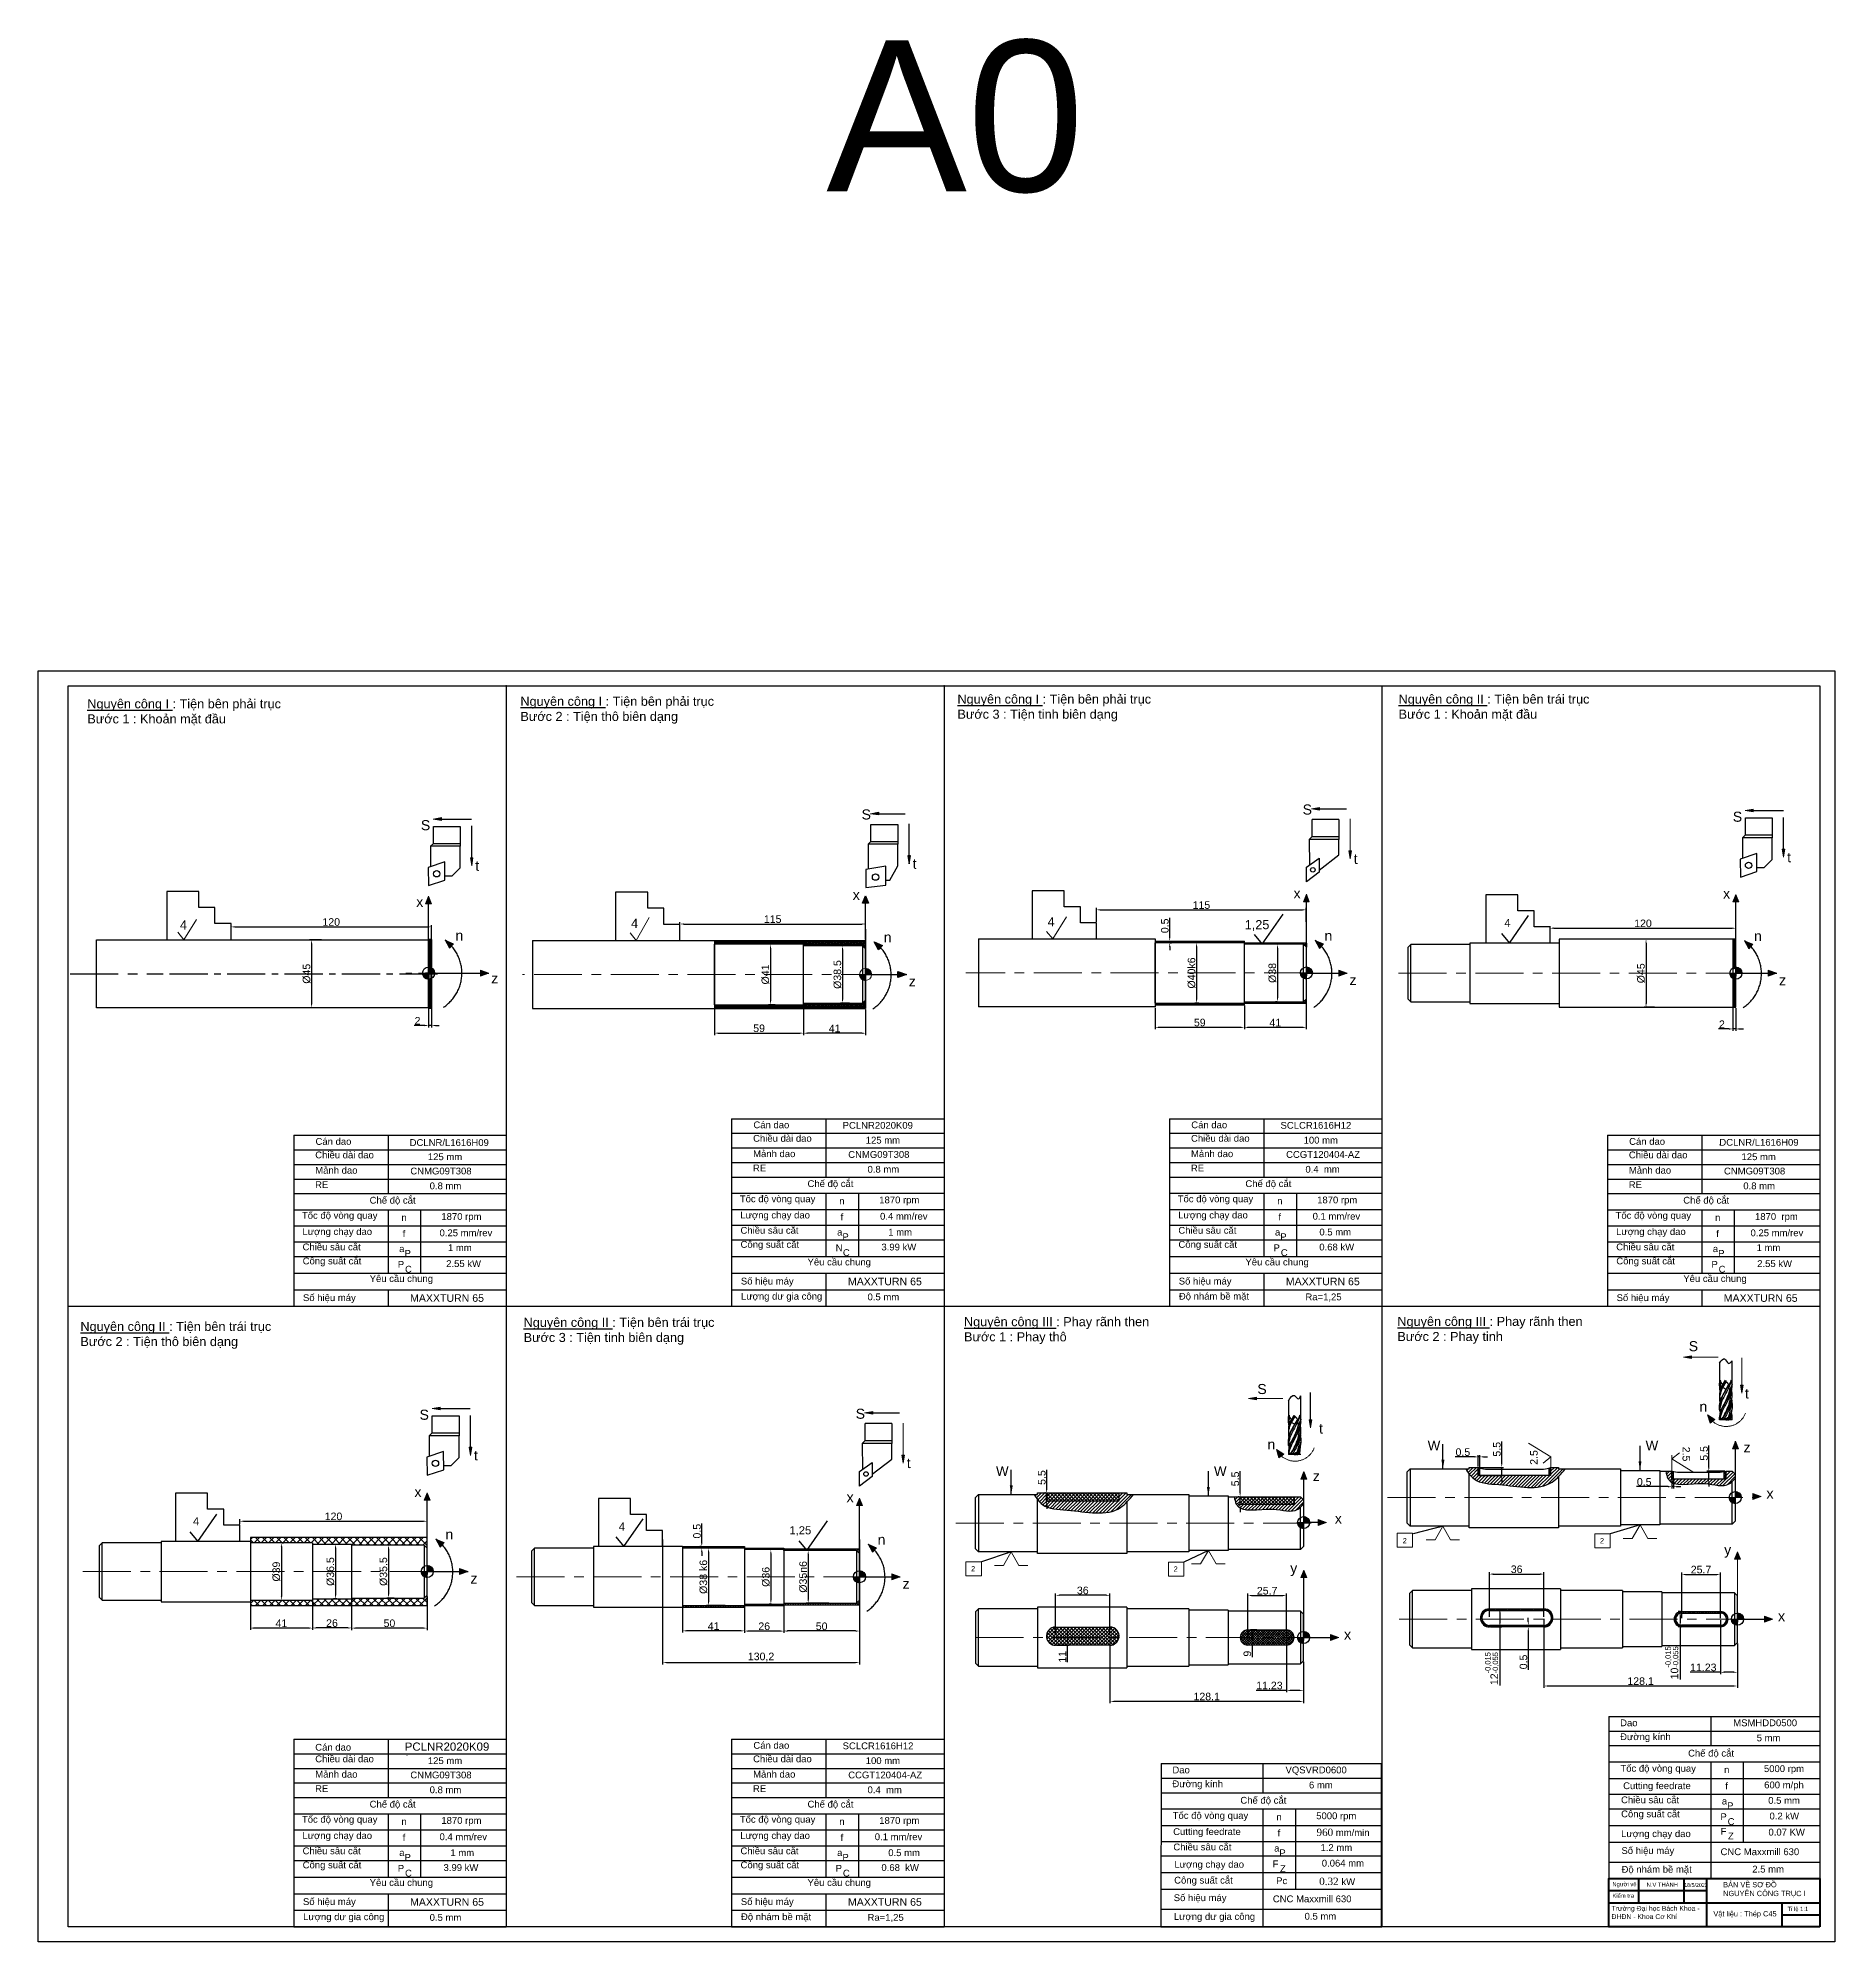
# Model space of a CAD drawing. Header units: inches. Extents: x 12 to 2456, y 1 to 1260.
# Drawn here: x 1267 to 2456, y 1 to 1260 of the extents above; entities that cross this region are included whole.
import ezdxf

# ---------------------------------------------------------------- set-up
doc = ezdxf.new("R2010")
doc.units = ezdxf.units.IN
doc.header["$MEASUREMENT"] = 0
doc.linetypes.add('CENTER', pattern=[50.8, 31.75, -6.35, 6.35, -6.35])
doc.linetypes.add('HIDDEN', pattern=[9.525, 6.35, -3.175])
for name, color, linetype, lineweight in [('Duong _dam', 7, 'Continuous', 30), ('Duong_dinh_vi', 5, 'Continuous', 15), ('Duong_dut', 2, 'HIDDEN', 5), ('Duong_manh', 3, 'Continuous', 5), ('Duong_manh @ 1', 3, 'Continuous', 5), ('Duong_tam', 3, 'CENTER', 5), ('Khung_ten', 7, 'Continuous', 30), ('Luong_du_gc', 1, 'Continuous', 5)]:
    doc.layers.add(name, color=color, linetype=linetype, lineweight=lineweight)
doc.styles.add('Annotative', font='arial.ttf')
doc.styles.get("Standard").update_dxf_attribs({"font": 'arial.ttf'})
doc.dimstyles.new('Copy(2) of ISO-25', dxfattribs={"dimtxt": 5, "dimasz": 2.5, "dimexe": 1.25, "dimexo": 0.625, "dimtad": 1, "dimtxsty": 'Standard', "dimcen": 2.5, "dimadec": 0, "dimazin": 0, "dimtfac": 1, "dimtmove": 0, "dimatfit": 3, "dimfxl": 1, "dimfrac": 2, "dimarcsym": 0})
doc.dimstyles.new('ISO-25', dxfattribs={"dimtxt": 3.5, "dimasz": 2.5, "dimexe": 1.25, "dimexo": 0.625, "dimtad": 1, "dimtxsty": 'Standard', "dimcen": 2.5, "dimadec": 0, "dimazin": 0, "dimtfac": 1, "dimtmove": 0, "dimatfit": 3, "dimfxl": 1, "dimarcsym": 0})
pattern_1 = [(45, (1795.3702, 132.8822), (-1.178511, 1.178511), []), (135, (1795.3702, 132.8822), (-1.178511, -1.178511), [])]
pattern_2 = [(45, (-272.5167, 1181.5583), (-0.59868374, 0.59868374), []), (135, (-272.5167, 1181.5583), (-0.59868374, -0.59868374), [])]

msp = doc.modelspace()

# ---------------------------------------------------------------- texts
at = {"color": 0, "char_height": 4.5, "width": 13.63997, "attachment_point": 1, "style": 'Annotative'}
for insert in [(1512.866, 532.064), (2379.531, 532.223)]:
    msp.add_mtext('DCLNR/L1616H09 ', dxfattribs=dict(at, insert=insert))
at = {"layer": 'Duong _dam', "color": 0, "attachment_point": 1}
for s, insert, char_height, width in [('{\\LNguyên công I }: Tiện bên phải trục\\PBước 1 : Khoản mặt đầu ', (1299.598, 823.114), 6, 212.86648), ('{\\LNguyên công I }: Tiện bên phải trục\\PBước 2 : Tiện thô biên dạng', (1586.172, 824.746), 6, 212.86648), ('{\\LNguyên công I }: Tiện bên phải trục\\PBước 3 : Tiện tinh biên dạng ', (1875.366, 826.207), 6, 212.86648), ('{\\LNguyên công II }: Tiện bên trái trục\\PBước 1 : Khoản mặt đầu ', (2167.281, 826.205), 6, 212.86648), ('P', (1505.037, 451.477), 4.5, 3.54536), ('C', (1509.821, 448.284), 4.5, 2.83936), ('MAXXTURN 65', (2382.415, 429.464), 5.00036, 60.80557), ('{\\LNguyên công II }: Tiện bên trái trục\\PBước 2 : Tiện thô biên dạng', (1295.033, 411.188), 6, 212.86648), ('{\\LNguyên công II }: Tiện bên trái trục\\PBước 3 : Tiện tinh biên dạng', (1588.299, 413.887), 6, 212.86648), ('{\\LNguyên công III }: Phay rãnh then\\PBước 1 : Phay thô', (1879.7, 414.336), 6, 212.86648), ('{\\LNguyên công III }: Phay rãnh then\\PBước 2 : Phay tinh', (2166.472, 414.528), 6, 212.86648), ('MAXXTURN 65', (1513.165, 29.928), 5.00036, 79.37904), ('MAXXTURN 65', (1802.915, 29.928), 5.00036, 82.46451), ('Tỉ lệ 1:1 ', (2424.658, 24.226), 2.75, 23.04784)]:
    msp.add_mtext(s, dxfattribs=dict(at, insert=insert, char_height=char_height, width=width))
for s, insert, char_height in [('Cán dao', (1740.336, 543.785), 4.5), ('Cán dao', (2030.086, 543.785), 4.5), ('Cán dao', (1450.586, 532.82), 4.5), ('Chiều dài dao ', (1740.153, 534.857), 4.5), ('125 mm', (1814.684, 533.646), 4.5), ('Chiều dài dao ', (2029.903, 534.857), 4.5), ('100 mm', (2104.434, 533.646), 4.5), ('Cán dao', (2319.836, 532.82), 4.5), ('Chiều dài dao ', (1450.403, 523.892), 4.5), ('125 mm', (1524.934, 522.682), 4.5), ('Mảnh dao', (1740.154, 524.689), 4.5), ('Mảnh dao', (2029.904, 524.689), 4.5), ('Chiều dài dao ', (2319.653, 523.892), 4.5), ('.', (2378.902, 532.496), 4.5), ('125 mm', (2394.184, 522.682), 4.5), ('RE', (1450.32, 504.211), 4.5), ('Mảnh dao', (1450.404, 513.725), 4.5), ('RE', (1740.07, 515.175), 4.5), ('Chế độ cắt', (1776.156, 504.882), 4.5), ('0.8 mm', (1815.869, 514.384), 4.5), ('RE', (2029.82, 515.175), 4.5), ('Chế độ cắt', (2065.906, 504.882), 4.5), ('0.4  mm', (2105.619, 514.384), 4.5), ('RE', (2319.57, 504.211), 4.5), ('Mảnh dao', (2319.654, 513.725), 4.5), ('Chế độ cắt', (1486.406, 493.918), 4.5), ('0.8 mm', (1526.119, 503.42), 4.5), ('Tốc độ vòng quay', (1731.37, 494.844), 4.5), ('{\\fArial|b0|i0|c0;n}', (1797.2, 493.429), 4.5), ('1870 rpm', (1823.616, 494.107), 4.5), ('Tốc độ vòng quay', (2021.12, 494.844), 4.5), ('{\\fArial|b0|i0|c0;n}', (2086.95, 493.429), 4.5), ('1870 rpm', (2113.366, 494.107), 4.5), ('Chế độ cắt', (2355.656, 493.918), 4.5), ('0.8 mm', (2395.369, 503.42), 4.5), ('Tốc độ vòng quay', (1441.62, 483.88), 4.5), ('{\\fArial|b0|i0|c0;n}', (1507.45, 482.465), 4.5), ('1870 rpm', (1533.866, 483.142), 4.5), ('Lượng chạy dao', (1731.683, 484.127), 4.5), ('{\\fArial|b0|i0|c0;f}', (1798.005, 482.804), 4.5), ('  0.4 mm/rev', (1820.653, 483.312), 4.5), ('Lượng chạy dao', (2021.433, 484.127), 4.5), ('{\\fArial|b0|i0|c0;f}', (2087.755, 482.804), 4.5), ('0.1 mm/rev', (2110.403, 483.312), 4.5), ('Tốc độ vòng quay', (2310.87, 483.88), 4.5), ('{\\fArial|b0|i0|c0;n}', (2376.7, 482.465), 4.5), ('1870  rpm', (2403.116, 483.142), 4.5), ('Lượng chạy dao', (1441.933, 473.162), 4.5), ('{\\fArial|b0|i0|c0;f}', (1508.255, 471.839), 4.5), (' 0.25 mm/rev', (1530.903, 472.347), 4.5), ('Chiều sâu cắt', (1731.788, 473.991), 4.5), ('{\\fArial|b0|i0|c0;a}', (1795.719, 472.813), 4.5), ('{\\fArial|b0|i0|c0;P}', (1799.232, 469.747), 4.5), ('1 mm', (1829.585, 472.771), 4.5), ('Chiều sâu cắt', (2021.538, 473.991), 4.5), ('{\\fArial|b0|i0|c0;a}', (2085.469, 472.813), 4.5), ('{\\fArial|b0|i0|c0;P}', (2088.982, 469.747), 4.5), (' 0.5 mm', (2113.106, 472.866), 4.5), ('Lượng chạy dao', (2311.183, 473.162), 4.5), ('{\\fArial|b0|i0|c0;f}', (2377.505, 471.839), 4.5), ('0.25 mm/rev', (2400.153, 472.347), 4.5), ('Chiều sâu cắt', (1442.038, 463.027), 4.5), ('Công suất cắt', (1442.09, 453.733), 4.5), ('{\\fArial|b0|i0|c0;a}', (1505.969, 461.849), 4.5), ('{\\fArial|b0|i0|c0;P}', (1509.482, 458.782), 4.5), ('1 mm', (1538.224, 462.497), 4.5), ('Công suất cắt', (1731.84, 464.697), 4.5), ('Yêu cầu chung', (1776.17, 453.034), 4.5), ('{\\fArial|b0|i0|c0;N}', (1794.787, 462.441), 4.5), ('{\\fArial|b0|i0|c0;C}', (1799.571, 459.248), 4.5), ('3.99 kW', (1825.056, 462.949), 4.5), ('Công suất cắt', (2021.59, 464.697), 4.5), ('Yêu cầu chung', (2065.92, 453.034), 4.5), ('P', (2084.537, 462.441), 4.5), ('{\\fArial|b0|i0|c0;C}', (2089.321, 459.248), 4.5), ('0.68 kW', (2114.806, 462.949), 4.5), ('Chiều sâu cắt', (2311.288, 463.027), 4.5), ('Công suất cắt', (2311.34, 453.733), 4.5), ('{\\fArial|b0|i0|c0;a}', (2375.219, 461.849), 4.5), ('{\\fArial|b0|i0|c0;P}', (2378.732, 458.782), 4.5), ('1 mm', (2404.182, 462.561), 4.5), ('Yêu cầu chung', (1486.42, 442.07), 4.5), (' 2.55 kW', (1535.306, 451.985), 4.5), ('Số hiệu máy', (1732.047, 440.412), 4.5), ('Số hiệu máy', (2021.797, 440.412), 4.5), ('Yêu cầu chung', (2355.67, 442.07), 4.5), ('P', (2374.287, 451.477), 4.5), ('{\\fArial|b0|i0|c0;C}', (2379.071, 448.284), 4.5), ('2.55 kW', (2404.556, 451.985), 4.5), ('Số hiệu máy', (1442.297, 429.447), 4.5), ('MAXXTURN 65', (1513.165, 429.464), 5.00036), ('Lượng dư gia công', (1732.123, 430.404), 4.5), ('0.5 mm', (1815.869, 429.972), 4.5), ('Độ nhám bề mặt', (2021.873, 430.404), 4.5), ('MAXXTURN 65', (2092.665, 440.428), 5.00036), ('Ra=1,25', (2105.619, 429.972), 4.5), ('Số hiệu máy', (2311.547, 429.447), 4.5), ('Đường kính', (2313.848, 139.012), 4.5), ('Dao', (2313.848, 148.199), 4.5), ('Cán dao', (1450.394, 132.006), 4.5), ('Cán dao', (1740.336, 133.285), 4.5), ('SCLCR1616H12 ', (1799.402, 132.961), 4.5), ('Chế độ cắt', (2358.834, 128.124), 4.5), ('5 mm', (2404.231, 138.217), 4.5), ('Chiều dài dao ', (1450.403, 124.357), 4.5), ('Mảnh dao', (1450.404, 114.189), 4.5), ('.', (1510.281, 128.461), 4.5), ('125 mm', (1524.934, 123.146), 4.5), ('Chiều dài dao ', (1740.153, 124.357), 4.5), ('Mảnh dao', (1740.154, 114.189), 4.5), ('100 mm', (1814.684, 123.146), 4.5), ('Dao', (2017.6, 117.029), 4.5), ('Tốc độ vòng quay', (2314.047, 118.086), 4.5), ('{\\fArial|b0|i0|c0;n}', (2382.641, 117.177), 4.5), ('5000 rpm', (2409.015, 117.854), 4.5), ('RE', (1450.32, 104.675), 4.5), ('0.8 mm', (1526.119, 103.884), 4.5), ('RE', (1740.07, 104.675), 4.5), ('0.4  mm', (1815.869, 103.884), 4.5), ('Đường kính', (2017.6, 107.842), 4.5), ('6 mm', (2107.983, 107.047), 4.5), ('Cutting feedrate', (2315.865, 106.572), 4.5), ('{\\fArial|b0|i0|c0;f}', (2383.446, 106.424), 4.5), ('600 m/ph', (2409.184, 107.102), 4.5), ('Chế độ cắt', (1486.406, 94.382), 4.5), ('Chế độ cắt', (1776.156, 94.382), 4.5), ('Chế độ cắt', (2062.586, 96.955), 4.5), ('Chiều sâu cắt', (2314.466, 97.233), 4.5), ('Công suất cắt', (2314.517, 87.939), 4.5), ('{\\fArial|b0|i0|c0;a}', (2381.16, 96.434), 4.5), ('{\\fArial|b0|i0|c0;P}', (2384.631, 93.367), 4.5), ('0.5 mm', (2411.851, 96.857), 4.5), ('Tốc độ vòng quay', (1441.62, 84.344), 4.5), ('{\\fArial|b0|i0|c0;n}', (1507.45, 82.929), 4.5), ('1870 rpm', (1533.866, 83.607), 4.5), ('Tốc độ vòng quay', (1731.37, 84.344), 4.5), ('{\\fArial|b0|i0|c0;n}', (1797.2, 82.929), 4.5), ('1870 rpm', (1823.616, 83.607), 4.5), ('Tốc độ vòng quay', (2017.799, 86.917), 4.5), ('Cutting feedrate', (2018.113, 76.199), 4.5), ('{\\fArial|b0|i0|c0;n}', (2086.393, 86.008), 4.5), ('5000 rpm', (2112.767, 86.685), 4.5), ('{\\fTimes New Roman|b0|i0|c0|p18;\\H1.08333x;960} mm/min', (2112.936, 75.932), 4.5), ('P', (2380.228, 86.062), 4.5), ('F', (2380.41, 76.456), 4.5), ('{\\fArial|b0|i0|c0;C}', (2385.012, 82.869), 4.5), ('   0.07 KW', (2406.774, 75.872), 4.5), ('0.2 kW', (2412.698, 86.528), 4.5), ('Chiều sâu cắt', (1442.038, 63.491), 4.5), ('Lượng chạy dao', (1441.933, 73.627), 4.5), ('{\\fArial|b0|i0|c0;f}', (1508.255, 72.304), 4.5), (' 0.4 mm/rev', (1530.903, 72.812), 4.5), ('Chiều sâu cắt', (1731.788, 63.491), 4.5), ('Lượng chạy dao', (1731.683, 73.627), 4.5), ('{\\fArial|b0|i0|c0;f}', (1798.005, 72.304), 4.5), ('0.1 mm/rev', (1820.653, 72.812), 4.5), ('Chiều sâu cắt', (2018.218, 66.064), 4.5), ('{\\fArial|b0|i0|c0;a}', (2084.912, 65.264), 4.5), ('f', (2087.198, 75.255), 4.5), ('1.2 mm', (2115.603, 65.688), 4.5), ('Số hiệu máy', (2314.724, 63.653), 4.5), ('Lượng chạy dao', (2314.52, 74.852), 4.5), ('CNC Maxxmill 630 ', (2380.313, 62.906), 4.5), ('Z', (2385.194, 73.263), 4.5), ('Công suất cắt', (1442.09, 54.197), 4.5), ('P', (1505.037, 51.941), 4.5), ('{\\fArial|b0|i0|c0;a}', (1505.969, 62.313), 4.5), ('{\\fArial|b0|i0|c0;P}', (1509.482, 59.247), 4.5), ('3.99 kW', (1535.306, 52.449), 4.5), ('1 mm', (1539.835, 62.271), 4.5), ('Công suất cắt', (1731.84, 54.197), 4.5), ('P', (1794.787, 51.941), 4.5), ('{\\fArial|b0|i0|c0;a}', (1795.719, 62.313), 4.5), ('{\\fArial|b0|i0|c0;P}', (1799.232, 59.247), 4.5), ('0.68  kW', (1825.056, 52.449), 4.5), ('0.5 mm', (1829.585, 62.271), 4.5), ('Lượng chạy dao', (2018.917, 54.57), 4.5), ('F', (2083.98, 54.893), 4.5), ('{\\fArial|b0|i0|c0;P}', (2088.383, 62.198), 4.5), ('Z', (2088.764, 51.699), 4.5), ('0.064 mm', (2116.45, 55.358), 4.5), ('Độ nhám bề mặt', (2314.8, 51.262), 4.5), ('2.5 mm', (2401.31, 51.391), 4.5), ('Yêu cầu chung', (1486.42, 42.534), 4.5), ('{\\fArial|b0|i0|c0;C}', (1509.821, 48.748), 4.5), ('Yêu cầu chung', (1776.17, 42.534), 4.5), ('{\\fArial|b0|i0|c0;C}', (1799.571, 48.748), 4.5), ('Pc', (2086.237, 43.741), 4.5), ('{\\fTimes New Roman|b0|i0|c0|p18;\\H1.08333x;0.32 }kW', (2114.718, 43.505), 4.5), ('Người vẽ', (2308.728, 40.594), 2.75), ('N.V THÀNH', (2331.426, 40.196), 2.75), ('18/5/2023', (2356.253, 39.901), 2.5), ('BẢN VẼ SƠ ĐỒ \\PNGUYÊN CÔNG TRỤC I', (2382.015, 40.637), 3.5), ('Số hiệu máy', (1442.297, 29.912), 4.5), ('Số hiệu máy', (1732.047, 29.912), 4.5), ('Số hiệu máy', (2018.476, 32.484), 4.5), ('Kiểm tra', (2308.788, 32.951), 2.75), ('Lượng dư gia công', (1442.373, 19.904), 4.5), ('0.5 mm', (1526.119, 19.472), 4.5), ('Độ nhám bề mặt', (1732.123, 19.904), 4.5), ('Ra=1,25', (1815.869, 19.472), 4.5), ('Lượng dư gia công', (2018.552, 20.093), 4.5), ('0.5 mm', (2105.062, 20.222), 4.5), ('Trường Đại học Bách Khoa -\\PĐHĐN - Khoa Cơ Khí', (2308.166, 24.819), 3.25), ('Vật liệu : Thép C45', (2375.554, 21.38), 3.5)]:
    msp.add_mtext(s, dxfattribs=dict(at, insert=insert, char_height=char_height))
at = {"layer": 'Duong _dam', "color": 0, "char_height": 4.5, "attachment_point": 1, "style": 'Annotative'}
for s, insert in [('PCLNR2020K09', (1799.402, 543.461)), ('SCLCR1616H12 ', (2089.152, 543.461)), ('CCGT120404-AZ ', (2092.835, 524.199)), ('CNMG09T308', (1513.335, 513.235)), ('MSMHDD0500 ', (2388.695, 148.201))]:
    msp.add_mtext(s, dxfattribs=dict(at, insert=insert))
at = {"layer": 'Duong _dam', "color": 0, "attachment_point": 1, "style": 'Annotative'}
for s, insert, char_height, width in [('CNMG09T308 ', (1803.085, 524.199), 4.5, 0.62926), ('CNMG09T308', (2382.585, 513.235), 4.5, 0.62926), ('MAXXTURN 65', (1802.915, 440.428), 5.00036, 55.1258), ('PCLNR2020K09', (1509.652, 132.918), 5.41686, 0.75747), ('CNMG09T308 ', (1513.335, 113.699), 4.5, 0.62926), ('CCGT120404-AZ ', (1803.085, 113.699), 4.5, 0.62926), ('VQSVRD0600', (2092.447, 117.031), 4.5, 0.6661), ('CNC Maxxmill 630 ', (2084.065, 31.736), 4.5, 72.42583)]:
    msp.add_mtext(s, dxfattribs=dict(at, insert=insert, char_height=char_height, width=width))
at = {"layer": 'Duong _dam', "color": 0, "linetype": 'Continuous', "char_height": 6.35, "attachment_point": 1}
for insert in [(2186.509, 332.579), (2330.738, 332.579), (1900.871, 315.679), (2045.1, 315.679)]:
    msp.add_mtext('W', dxfattribs=dict(at, insert=insert))
at = {"layer": 'Duong _dam', "insert": (2018.768, 44.102), "char_height": 4.5, "width": 47.65611, "attachment_point": 1}
msp.add_mtext('Công suất cắt', dxfattribs=at)
at = {"layer": 'Duong_manh', "color": 0, "insert": (1284, 1259), "char_height": 100, "attachment_point": 1}
msp.add_mtext_dynamic_manual_height_columns('             A0', width=1039.77702, gutter_width=1, heights=[0], dxfattribs=at)
at = {"layer": 'Duong_manh', "color": 0, "lineweight": 25, "char_height": 6.66714, "attachment_point": 1}
for s, insert in [('{\\fArial|b0|i0|c0;S}', (1520.3, 743.127)), ('{\\fArial|b0|i0|c0;S}', (1811.91, 750.222)), ('{\\fArial|b0|i0|c0;t}', (1845.72, 717.597)), ('{\\fArial|b0|i0|c0;x}', (1806.084, 697.04)), ('{\\fArial|b0|i0|c0;n}', (1826.573, 668.971)), ('{\\fArial|b0|i0|c0;z}', (1843.115, 639.75))]:
    msp.add_mtext(s, dxfattribs=dict(at, insert=insert))
at = {"layer": 'Duong_manh', "color": 0, "lineweight": 0, "attachment_point": 1}
for s, insert, char_height in [('{\\fArial|b0|i0|c0;S}', (2103.779, 753.48), 6.66714), ('{\\fArial|b0|i0|c0;S}', (2388.402, 748.734), 6.66714), ('{\\fArial|b0|i0|c0;t}', (2137.589, 720.798), 6.66714), ('{\\fArial|b0|i0|c0;x}', (2097.757, 698.027), 6.66714), ('{\\fArial|b0|i0|c0;x}', (2381.971, 697.854), 6.66714), ('{\\fArial|b0|i0|c0;x}', (1517.252, 692.349), 6.66714), ('n', (1543.216, 670.123), 6.667), ('4', (1659.404, 677.857), 6), ('{\\fArial|b0|i0|c0;n}', (2118.246, 669.958), 6.66714), ('{\\fArial|b0|i0|c0;n}', (2402.46, 669.786), 6.66714), ('{\\fArial|b0|i0|c0;z}', (1566.867, 641.844), 6.66714), ('{\\fArial|b0|i0|c0;z}', (2134.788, 640.737), 6.66714), ('{\\fArial|b0|i0|c0;z}', (2419.002, 640.565), 6.66714), ('{\\fArial|b0|i0|c0;S}', (2359.245, 398.457), 6.66714), ('{\\fArial|b0|i0|c0;S}', (2073.796, 370.116), 6.66714), ('{\\fArial|b0|i0|c0;t}', (2396.426, 367.194), 6.66714), ('{\\fArial|b0|i0|c0;S}', (1519.42, 353.104), 6.66714), ('{\\fArial|b0|i0|c0;n}', (2366.341, 358.501), 6.66714), ('{\\fArial|b0|i0|c0;t}', (2114.625, 343.979), 6.66714), ('{\\fArial|b0|i0|c0;n}', (2080.5, 333.5), 6.66714), ('{\\fArial|b0|i0|c0;z}', (2395.5, 331.5), 6.66714), ('{\\fArial|b0|i0|c0;t}', (1555.375, 326.237), 6.66714), ('{\\fArial|b0|i0|c0;t}', (1841.827, 321.134), 6.66714), ('{\\fArial|b0|i0|c0;z}', (2110.5, 312.5), 6.66714), ('{\\fArial|b0|i0|c0;x}', (1516.033, 302.027), 6.66714), ('{\\fArial|b0|i0|c0;x}', (1802.033, 298.555), 6.66714), ('{\\fArial|b0|i0|c0;x}', (2410.725, 300.977), 6.66714), ('{\\fArial|b0|i0|c0;x}', (2125.088, 284.415), 6.66714), ('{\\fArial|b0|i0|c0;n}', (1536.523, 273.958), 6.66714), ('{\\fArial|b0|i0|c0;n}', (1822.523, 270.486), 6.66714), ('y', (2382.695, 263.825), 6.667), ('{\\fArial|b0|i0|c0;z}', (1553.065, 244.737), 6.66714), ('{\\fArial|b0|i0|c0;z}', (1839.065, 241.265), 6.66714), ('y', (2095.557, 251.694), 6.667), ('{\\fArial|b0|i0|c0;x}', (2418.333, 219.826), 6.66714), ('{\\fArial|b0|i0|c0;x}', (2131.195, 207.695), 6.66714)]:
    msp.add_mtext(s, dxfattribs=dict(at, insert=insert, char_height=char_height))
at = {"layer": 'Duong_manh', "color": 0, "attachment_point": 1}
for s, insert, char_height in [('{\\fArial|b0|i0|c0;t}', (2424.357, 721.866), 6.66714), ('{\\fArial|b0|i0|c0;t}', (1556.255, 716.259), 6.66714), ('4', (1360.844, 676.763), 6), ('{\\fArial|b0|i0|c0;4}', (1934.995, 678.844), 6), ('{\\fArial|b0|i0|c0;1,25}', (2065.461, 676.98), 6), ('    4', (2228.945, 677.808), 5.3333), ('{\\fArial|b0|i0|c0;S}', (1808.016, 353.759), 6.66714), ('    4', (1361.195, 281.98), 5.3333), ('    4', (1643.019, 278.48), 5.3333), ('{\\fArial|b0|i0|c0;1,25}', (1764.13, 275.98), 5.33333)]:
    msp.add_mtext(s, dxfattribs=dict(at, insert=insert, char_height=char_height))
at = {"layer": 'Duong_manh', "color": 0, "char_height": 5, "attachment_point": 1}
for insert, rotation in [((2360.148, 328.607), 270), ((2254.286, 316.645), 90)]:
    msp.add_mtext('2.5', dxfattribs=dict(at, insert=insert, rotation=rotation))
at = {"layer": 'Duong_manh @ 1', "color": 0, "char_height": 3.5, "attachment_point": 1}
for insert in [(2169.987, 268.168), (2300.496, 268.132), (1884.35, 249.621), (2018.378, 249.389)]:
    msp.add_mtext_dynamic_manual_height_columns('2', width=3.88243, gutter_width=12.5, heights=[0], dxfattribs=dict(at, insert=insert))

# ---------------------------------------------------------------- blocks, each defined once
blk = doc.blocks.new('*D57')
at = {"layer": 'Defpoints', "color": 0, "transparency": 16777216}
for p in [(2087.2, 661), (2087.1, 623), (2087.2, 623)]:
    blk.add_point(p, dxfattribs=at)
at = {"layer": 'Duong_manh', "color": 0, "lineweight": -2, "transparency": 16777216}
for p, q in [((2086.6, 661), (2085.9, 661)), ((2087.1, 658.5), (2087.1, 625.5)), ((2086.6, 623), (2085.9, 623))]:
    blk.add_line(p, q, dxfattribs=at)
at = {"layer": 'Duong_manh', "color": 0, "transparency": 16777216}
for points in [[(2086.7, 658.5), (2087.5, 658.5), (2087.1, 661)], [(2086.7, 625.5), (2087.5, 625.5), (2087.1, 623)]]:
    blk.add_solid(points, dxfattribs=at)
at = {"layer": 'Duong_manh', "color": 0, "transparency": 16777216, "insert": (2083.8, 642), "char_height": 5, "attachment_point": 5, "rotation": 90}
blk.add_mtext('%%C38', dxfattribs=at)
blk = doc.blocks.new('*D58')
at = {"layer": 'Defpoints', "color": 0, "transparency": 16777216}
for p in [(2035.7, 662), (2033.6, 622), (2035.7, 622)]:
    blk.add_point(p, dxfattribs=at)
at = {"layer": 'Duong_manh', "color": 0, "lineweight": -2, "transparency": 16777216}
for p, q in [((2035.1, 662), (2032.4, 662)), ((2033.6, 659.5), (2033.6, 624.5)), ((2035.1, 622), (2032.4, 622))]:
    blk.add_line(p, q, dxfattribs=at)
at = {"layer": 'Duong_manh', "color": 0, "transparency": 16777216}
for points in [[(2033.2, 659.5), (2034, 659.5), (2033.6, 662)], [(2033.2, 624.5), (2034, 624.5), (2033.6, 622)]]:
    blk.add_solid(points, dxfattribs=at)
at = {"layer": 'Duong_manh', "color": 0, "transparency": 16777216, "insert": (2030.3, 642), "char_height": 5, "attachment_point": 5, "rotation": 90}
blk.add_mtext('%%C40k6', dxfattribs=at)
blk = doc.blocks.new('*D59')
at = {"layer": 'Defpoints', "color": 0, "transparency": 16777216}
for p in [(2065.2, 621), (2106.2, 625), (2065.2, 606)]:
    blk.add_point(p, dxfattribs=at)
at = {"layer": 'Duong_manh', "color": 0, "lineweight": -2, "transparency": 16777216}
for p, q in [((2065.2, 620.4), (2065.2, 604.8)), ((2106.2, 624.4), (2106.2, 604.8)), ((2103.7, 606), (2067.7, 606))]:
    blk.add_line(p, q, dxfattribs=at)
at = {"layer": 'Duong_manh', "color": 0, "transparency": 16777216}
for points in [[(2067.7, 606.5), (2067.7, 605.6), (2065.2, 606)], [(2103.7, 606.5), (2103.7, 605.6), (2106.2, 606)]]:
    blk.add_solid(points, dxfattribs=at)
at = {"layer": 'Duong_manh', "color": 0, "transparency": 16777216, "insert": (2085.7, 609.2), "char_height": 5, "attachment_point": 5}
blk.add_mtext('41', dxfattribs=at)
blk = doc.blocks.new('*D60')
at = {"layer": 'Defpoints', "color": 0, "transparency": 16777216}
for p in [(2006.2, 619.5), (2065.2, 621), (2006.2, 606)]:
    blk.add_point(p, dxfattribs=at)
at = {"layer": 'Duong_manh', "color": 0, "lineweight": -2, "transparency": 16777216}
for p, q in [((2006.2, 618.9), (2006.2, 604.8)), ((2065.2, 620.4), (2065.2, 604.8)), ((2062.7, 606), (2008.7, 606))]:
    blk.add_line(p, q, dxfattribs=at)
at = {"layer": 'Duong_manh', "color": 0, "transparency": 16777216}
for points in [[(2008.7, 606.5), (2008.7, 605.6), (2006.2, 606)], [(2062.7, 606.5), (2062.7, 605.6), (2065.2, 606)]]:
    blk.add_solid(points, dxfattribs=at)
at = {"layer": 'Duong_manh', "color": 0, "transparency": 16777216, "insert": (2035.7, 609.2), "char_height": 5, "attachment_point": 5}
blk.add_mtext('59', dxfattribs=at)
blk = doc.blocks.new('*D61')
at = {"layer": 'Defpoints', "color": 0, "transparency": 16777216}
for p in [(2015.3, 663), (2015.3, 662), (2015.8, 663)]:
    blk.add_point(p, dxfattribs=at)
at = {"layer": 'Duong_manh', "color": 0, "lineweight": -2, "transparency": 16777216}
for p, q in [((2015.8, 665.5), (2015.8, 678.4)), ((2015.8, 662), (2015.8, 663)), ((2015.8, 659.5), (2015.8, 657)), ((2015.9, 663), (2017, 663)), ((2015.9, 662), (2017, 662))]:
    blk.add_line(p, q, dxfattribs=at)
at = {"layer": 'Duong_manh', "color": 0, "transparency": 16777216}
for points in [[(2015.4, 665.5), (2016.2, 665.5), (2015.8, 663)], [(2015.4, 659.5), (2016.2, 659.5), (2015.8, 662)]]:
    blk.add_solid(points, dxfattribs=at)
at = {"layer": 'Duong_manh', "color": 0, "transparency": 16777216, "insert": (2012.6, 673.2), "char_height": 5, "attachment_point": 5, "rotation": 90}
blk.add_mtext('0.5', dxfattribs=at)
blk = doc.blocks.new('*D62')
at = {"layer": 'Defpoints', "color": 0, "transparency": 16777216}
for p in [(2106.2, 683.8), (1967.3, 675.2), (2106.2, 675.2)]:
    blk.add_point(p, dxfattribs=at)
at = {"layer": 'Duong_manh', "color": 0, "lineweight": -2, "transparency": 16777216}
for p, q in [((1967.3, 675.8), (1967.3, 685)), ((1969.8, 683.8), (2103.7, 683.8)), ((2106.2, 675.8), (2106.2, 685))]:
    blk.add_line(p, q, dxfattribs=at)
at = {"layer": 'Duong_manh', "color": 0, "transparency": 16777216}
for points in [[(1969.8, 684.2), (1969.8, 683.3), (1967.3, 683.8)], [(2103.7, 684.2), (2103.7, 683.3), (2106.2, 683.8)]]:
    blk.add_solid(points, dxfattribs=at)
at = {"layer": 'Duong_manh', "color": 0, "transparency": 16777216, "insert": (2036.8, 686.9), "char_height": 5, "attachment_point": 5}
blk.add_mtext('115', dxfattribs=at)
blk = doc.blocks.new('*D63')
at = {"layer": 'Defpoints', "color": 0, "transparency": 16777216}
for p in [(1527.4, 672.5), (1394.7, 664), (1527.4, 663.2)]:
    blk.add_point(p, dxfattribs=at)
at = {"layer": 'Duong_manh', "color": 0, "lineweight": -2, "transparency": 16777216}
for p, q in [((1394.7, 664.6), (1394.7, 673.7)), ((1397.2, 672.5), (1524.9, 672.5)), ((1527.4, 663.8), (1527.4, 673.7))]:
    blk.add_line(p, q, dxfattribs=at)
at = {"layer": 'Duong_manh', "color": 0, "transparency": 16777216}
for points in [[(1397.2, 672.9), (1397.2, 672.1), (1394.7, 672.5)], [(1524.9, 672.9), (1524.9, 672.1), (1527.4, 672.5)]]:
    blk.add_solid(points, dxfattribs=at)
at = {"layer": 'Duong_manh', "color": 0, "transparency": 16777216, "insert": (1461, 675.7), "char_height": 5, "attachment_point": 5}
blk.add_mtext('120', dxfattribs=at)
blk = doc.blocks.new('*D64')
at = {"layer": 'Defpoints', "color": 0, "transparency": 16777216}
for p in [(1455.1, 664), (1448, 619), (1455.1, 619)]:
    blk.add_point(p, dxfattribs=at)
at = {"layer": 'Duong_manh', "color": 0, "lineweight": -2, "transparency": 16777216}
for p, q in [((1454.5, 664), (1446.7, 664)), ((1448, 661.5), (1448, 621.5)), ((1454.5, 619), (1446.7, 619))]:
    blk.add_line(p, q, dxfattribs=at)
at = {"layer": 'Duong_manh', "color": 0, "transparency": 16777216}
for points in [[(1447.6, 661.5), (1448.4, 661.5), (1448, 664)], [(1447.6, 621.5), (1448.4, 621.5), (1448, 619)]]:
    blk.add_solid(points, dxfattribs=at)
at = {"layer": 'Duong_manh', "color": 0, "transparency": 16777216, "insert": (1444.7, 641.5), "char_height": 5, "attachment_point": 5, "rotation": 90}
blk.add_mtext('%%C45', dxfattribs=at)
blk = doc.blocks.new('*D65')
at = {"layer": 'Defpoints', "color": 0, "transparency": 16777216}
for p in [(1525.4, 619), (1527.4, 619), (1525.4, 607.3)]:
    blk.add_point(p, dxfattribs=at)
at = {"layer": 'Duong_manh', "color": 0, "lineweight": -2, "transparency": 16777216}
for p, q in [((1525.4, 618.4), (1525.4, 606)), ((1527.4, 618.4), (1527.4, 606)), ((1522.9, 607.3), (1515.8, 607.3)), ((1527.4, 607.3), (1525.4, 607.3)), ((1529.9, 607.3), (1532.4, 607.3))]:
    blk.add_line(p, q, dxfattribs=at)
at = {"layer": 'Duong_manh', "color": 0, "transparency": 16777216}
for points in [[(1522.9, 607.7), (1522.9, 606.8), (1525.4, 607.3)], [(1529.9, 607.7), (1529.9, 606.8), (1527.4, 607.3)]]:
    blk.add_solid(points, dxfattribs=at)
at = {"layer": 'Duong_manh', "color": 0, "transparency": 16777216, "insert": (1518.1, 610.4), "char_height": 5, "attachment_point": 5}
blk.add_mtext('2', dxfattribs=at)
blk = doc.blocks.new('*D66')
at = {"layer": 'Defpoints', "color": 0, "transparency": 16777216}
for p in [(1814.6, 674.4), (1691.7, 663.5), (1814.6, 663.5)]:
    blk.add_point(p, dxfattribs=at)
at = {"layer": 'Duong_manh', "color": 0, "lineweight": -2, "transparency": 16777216}
for p, q in [((1691.7, 664.1), (1691.7, 675.7)), ((1694.2, 674.4), (1812.1, 674.4)), ((1814.6, 664.1), (1814.6, 675.7))]:
    blk.add_line(p, q, dxfattribs=at)
at = {"layer": 'Duong_manh', "color": 0, "transparency": 16777216}
for points in [[(1694.2, 674.8), (1694.2, 674), (1691.7, 674.4)], [(1812.1, 674.8), (1812.1, 674), (1814.6, 674.4)]]:
    blk.add_solid(points, dxfattribs=at)
at = {"layer": 'Duong_manh', "color": 0, "transparency": 16777216, "insert": (1753.1, 677.6), "char_height": 5, "width": 7.392, "attachment_point": 5}
blk.add_mtext('115', dxfattribs=at)
blk = doc.blocks.new('*D67')
at = {"layer": 'Defpoints', "color": 0, "transparency": 16777216}
for p in [(1804.5, 660), (1799.3, 622), (1804.5, 622)]:
    blk.add_point(p, dxfattribs=at)
at = {"layer": 'Duong_manh', "color": 0, "lineweight": -2, "transparency": 16777216}
for p, q in [((1803.9, 660), (1798, 660)), ((1799.3, 657.5), (1799.3, 624.5)), ((1803.9, 622), (1798, 622))]:
    blk.add_line(p, q, dxfattribs=at)
at = {"layer": 'Duong_manh', "color": 0, "transparency": 16777216}
for points in [[(1798.9, 657.5), (1799.7, 657.5), (1799.3, 660)], [(1798.9, 624.5), (1799.7, 624.5), (1799.3, 622)]]:
    blk.add_solid(points, dxfattribs=at)
at = {"layer": 'Duong_manh', "color": 0, "transparency": 16777216, "insert": (1796, 641), "char_height": 5, "width": 12.946, "attachment_point": 5, "rotation": 90}
blk.add_mtext('%%C38.5', dxfattribs=at)
blk = doc.blocks.new('*D68')
at = {"layer": 'Defpoints', "color": 0, "transparency": 16777216}
for p in [(1755.3, 661), (1751.6, 621), (1755.3, 621)]:
    blk.add_point(p, dxfattribs=at)
at = {"layer": 'Duong_manh', "color": 0, "lineweight": -2, "transparency": 16777216}
for p, q in [((1754.7, 661), (1750.4, 661)), ((1751.6, 658.5), (1751.6, 623.5)), ((1754.7, 621), (1750.4, 621))]:
    blk.add_line(p, q, dxfattribs=at)
at = {"layer": 'Duong_manh', "color": 0, "transparency": 16777216}
for points in [[(1751.2, 658.5), (1752, 658.5), (1751.6, 661)], [(1751.2, 623.5), (1752, 623.5), (1751.6, 621)]]:
    blk.add_solid(points, dxfattribs=at)
at = {"layer": 'Duong_manh', "color": 0, "transparency": 16777216, "insert": (1748.3, 641), "char_height": 5, "attachment_point": 5, "rotation": 90}
blk.add_mtext('%%C41', dxfattribs=at)
blk = doc.blocks.new('*D69')
at = {"layer": 'Defpoints', "color": 0, "transparency": 16777216}
for p in [(1773.6, 621), (1814.6, 618.5), (1773.6, 602.2)]:
    blk.add_point(p, dxfattribs=at)
at = {"layer": 'Duong_manh', "color": 0, "lineweight": -2, "transparency": 16777216}
for p, q in [((1773.6, 620.4), (1773.6, 600.9)), ((1814.6, 617.9), (1814.6, 600.9)), ((1812.1, 602.2), (1776.1, 602.2))]:
    blk.add_line(p, q, dxfattribs=at)
at = {"layer": 'Duong_manh', "color": 0, "transparency": 16777216}
for points in [[(1776.1, 602.6), (1776.1, 601.7), (1773.6, 602.2)], [(1812.1, 602.6), (1812.1, 601.7), (1814.6, 602.2)]]:
    blk.add_solid(points, dxfattribs=at)
at = {"layer": 'Duong_manh', "color": 0, "transparency": 16777216, "insert": (1794.1, 605.3), "char_height": 5, "attachment_point": 5}
blk.add_mtext('41', dxfattribs=at)
blk = doc.blocks.new('*D70')
at = {"layer": 'Defpoints', "color": 0, "transparency": 16777216}
for p in [(1714.6, 618.5), (1773.6, 621), (1773.6, 602.2)]:
    blk.add_point(p, dxfattribs=at)
at = {"layer": 'Duong_manh', "color": 0, "lineweight": -2, "transparency": 16777216}
for p, q in [((1714.6, 617.9), (1714.6, 600.9)), ((1773.6, 620.4), (1773.6, 600.9)), ((1717.1, 602.2), (1771.1, 602.2))]:
    blk.add_line(p, q, dxfattribs=at)
at = {"layer": 'Duong_manh', "color": 0, "transparency": 16777216}
for points in [[(1717.1, 602.6), (1717.1, 601.8), (1714.6, 602.2)], [(1771.1, 602.6), (1771.1, 601.8), (1773.6, 602.2)]]:
    blk.add_solid(points, dxfattribs=at)
at = {"layer": 'Duong_manh', "color": 0, "transparency": 16777216, "insert": (1744.1, 605.4), "char_height": 5, "attachment_point": 5}
blk.add_mtext('59', dxfattribs=at)
blk = doc.blocks.new('*D71')
at = {"layer": 'Defpoints', "color": 0, "transparency": 16777216}
for p in [(2390.4, 671.6), (2267.5, 661.8), (2390.4, 664.3)]:
    blk.add_point(p, dxfattribs=at)
at = {"layer": 'Duong_manh', "color": 0, "lineweight": -2, "transparency": 16777216}
for p, q in [((2267.5, 662.5), (2267.5, 672.9)), ((2270, 671.6), (2387.9, 671.6)), ((2390.4, 665), (2390.4, 672.9))]:
    blk.add_line(p, q, dxfattribs=at)
at = {"layer": 'Duong_manh', "color": 0, "transparency": 16777216}
for points in [[(2270, 672.1), (2270, 671.2), (2267.5, 671.6)], [(2387.9, 672.1), (2387.9, 671.2), (2390.4, 671.6)]]:
    blk.add_solid(points, dxfattribs=at)
at = {"layer": 'Duong_manh', "color": 0, "transparency": 16777216, "insert": (2329, 674.8), "char_height": 5, "attachment_point": 5}
blk.add_mtext('120', dxfattribs=at)
blk = doc.blocks.new('*D72')
at = {"layer": 'Defpoints', "color": 0, "transparency": 16777216}
for p in [(2337.2, 664.3), (2331, 619.3), (2337.2, 619.3)]:
    blk.add_point(p, dxfattribs=at)
at = {"layer": 'Duong_manh', "color": 0, "lineweight": -2, "transparency": 16777216}
for p, q in [((2336.5, 664.3), (2329.7, 664.3)), ((2331, 661.8), (2331, 621.8)), ((2336.5, 619.3), (2329.7, 619.3))]:
    blk.add_line(p, q, dxfattribs=at)
at = {"layer": 'Duong_manh', "color": 0, "transparency": 16777216}
for points in [[(2330.6, 661.8), (2331.4, 661.8), (2331, 664.3)], [(2330.6, 621.8), (2331.4, 621.8), (2331, 619.3)]]:
    blk.add_solid(points, dxfattribs=at)
at = {"layer": 'Duong_manh', "color": 0, "transparency": 16777216, "insert": (2327.7, 641.8), "char_height": 5, "attachment_point": 5, "rotation": 90}
blk.add_mtext('%%C45', dxfattribs=at)
blk = doc.blocks.new('*D73')
at = {"layer": 'Defpoints', "color": 0, "transparency": 16777216}
for p in [(2388.4, 619.3), (2390.4, 619.3), (2388.4, 605)]:
    blk.add_point(p, dxfattribs=at)
at = {"layer": 'Duong_manh', "color": 0, "lineweight": -2, "transparency": 16777216}
for p, q in [((2388.4, 618.7), (2388.4, 603.7)), ((2390.4, 618.7), (2390.4, 603.7)), ((2385.9, 605), (2378.9, 605)), ((2390.4, 605), (2388.4, 605)), ((2392.9, 605), (2395.4, 605))]:
    blk.add_line(p, q, dxfattribs=at)
at = {"layer": 'Duong_manh', "color": 0, "transparency": 16777216}
for points in [[(2385.9, 605.4), (2385.9, 604.5), (2388.4, 605)], [(2392.9, 605.4), (2392.9, 604.5), (2390.4, 605)]]:
    blk.add_solid(points, dxfattribs=at)
at = {"layer": 'Duong_manh', "color": 0, "transparency": 16777216, "insert": (2381.2, 608.1), "char_height": 5, "attachment_point": 5}
blk.add_mtext('2', dxfattribs=at)
blk = doc.blocks.new('*D74')
at = {"layer": 'Defpoints', "color": 0, "transparency": 16777216}
for p in [(1503.3, 263.5), (1498.9, 228.5), (1503.3, 228.5)]:
    blk.add_point(p, dxfattribs=at)
at = {"layer": 'Duong_manh', "color": 0, "lineweight": -2, "transparency": 16777216}
for p, q in [((1502.7, 263.5), (1497.7, 263.5)), ((1498.9, 261), (1498.9, 231)), ((1502.7, 228.5), (1497.7, 228.5))]:
    blk.add_line(p, q, dxfattribs=at)
at = {"layer": 'Duong_manh', "color": 0, "transparency": 16777216}
for points in [[(1498.5, 261), (1499.3, 261), (1498.9, 263.5)], [(1498.5, 231), (1499.3, 231), (1498.9, 228.5)]]:
    blk.add_solid(points, dxfattribs=at)
at = {"layer": 'Duong_manh', "color": 0, "transparency": 16777216, "insert": (1495.6, 246), "char_height": 5, "width": 12.973, "attachment_point": 5, "rotation": 90}
blk.add_mtext('%%C35.5', dxfattribs=at)
blk = doc.blocks.new('*D75')
at = {"layer": 'Defpoints', "color": 0, "transparency": 16777216}
for p in [(1465.2, 264), (1463.9, 228), (1465.2, 228)]:
    blk.add_point(p, dxfattribs=at)
at = {"layer": 'Duong_manh', "color": 0, "lineweight": -2, "transparency": 16777216}
for p, q in [((1464.6, 264), (1462.6, 264)), ((1463.9, 261.5), (1463.9, 230.5)), ((1464.6, 228), (1462.6, 228))]:
    blk.add_line(p, q, dxfattribs=at)
at = {"layer": 'Duong_manh', "color": 0, "transparency": 16777216}
for points in [[(1463.4, 261.5), (1464.3, 261.5), (1463.9, 264)], [(1463.4, 230.5), (1464.3, 230.5), (1463.9, 228)]]:
    blk.add_solid(points, dxfattribs=at)
at = {"layer": 'Duong_manh', "color": 0, "transparency": 16777216, "insert": (1460.5, 246), "char_height": 5, "width": 12.932, "attachment_point": 5, "rotation": 90}
blk.add_mtext('%%C36.5', dxfattribs=at)
blk = doc.blocks.new('*D76')
at = {"layer": 'Defpoints', "color": 0, "transparency": 16777216}
for p in [(1428, 265), (1428, 227), (1428, 227)]:
    blk.add_point(p, dxfattribs=at)
at = {"layer": 'Duong_manh', "color": 0, "lineweight": -2, "transparency": 16777216}
for p, q in [((1428.6, 265), (1429.3, 265)), ((1428, 262.5), (1428, 229.5)), ((1428.6, 227), (1429.3, 227))]:
    blk.add_line(p, q, dxfattribs=at)
at = {"layer": 'Duong_manh', "color": 0, "transparency": 16777216}
for points in [[(1427.6, 262.5), (1428.4, 262.5), (1428, 265)], [(1427.6, 229.5), (1428.4, 229.5), (1428, 227)]]:
    blk.add_solid(points, dxfattribs=at)
at = {"layer": 'Duong_manh', "color": 0, "transparency": 16777216, "insert": (1424.7, 246), "char_height": 5, "width": 12.946, "attachment_point": 5, "rotation": 90}
blk.add_mtext('%%C39', dxfattribs=at)
blk = doc.blocks.new('*D77')
at = {"layer": 'Defpoints', "color": 0, "transparency": 16777216}
for p in [(1474.5, 228.5), (1524.5, 230.2), (1474.5, 208.6)]:
    blk.add_point(p, dxfattribs=at)
at = {"layer": 'Duong_manh', "color": 0, "lineweight": -2, "transparency": 16777216}
for p, q in [((1474.5, 227.9), (1474.5, 207.3)), ((1524.5, 229.5), (1524.5, 207.3)), ((1522, 208.6), (1477, 208.6))]:
    blk.add_line(p, q, dxfattribs=at)
at = {"layer": 'Duong_manh', "color": 0, "transparency": 16777216}
for points in [[(1477, 209), (1477, 208.2), (1474.5, 208.6)], [(1522, 209), (1522, 208.2), (1524.5, 208.6)]]:
    blk.add_solid(points, dxfattribs=at)
at = {"layer": 'Duong_manh', "color": 0, "transparency": 16777216, "insert": (1499.5, 211.8), "char_height": 5, "attachment_point": 5}
blk.add_mtext('50', dxfattribs=at)
blk = doc.blocks.new('*D78')
at = {"layer": 'Defpoints', "color": 0, "transparency": 16777216}
for p in [(1448.5, 228), (1474.5, 228), (1448.5, 208.7)]:
    blk.add_point(p, dxfattribs=at)
at = {"layer": 'Duong_manh', "color": 0, "lineweight": -2, "transparency": 16777216}
for p, q in [((1448.5, 227.4), (1448.5, 207.4)), ((1474.5, 227.4), (1474.5, 207.4)), ((1472, 208.7), (1451, 208.7))]:
    blk.add_line(p, q, dxfattribs=at)
at = {"layer": 'Duong_manh', "color": 0, "transparency": 16777216}
for points in [[(1451, 209.1), (1451, 208.3), (1448.5, 208.7)], [(1472, 209.1), (1472, 208.3), (1474.5, 208.7)]]:
    blk.add_solid(points, dxfattribs=at)
at = {"layer": 'Duong_manh', "color": 0, "transparency": 16777216, "insert": (1461.5, 211.9), "char_height": 5, "attachment_point": 5}
blk.add_mtext('26', dxfattribs=at)
blk = doc.blocks.new('*D79')
at = {"layer": 'Defpoints', "color": 0, "transparency": 16777216}
for p in [(1407.5, 227), (1448.5, 227), (1407.5, 208.6)]:
    blk.add_point(p, dxfattribs=at)
at = {"layer": 'Duong_manh', "color": 0, "lineweight": -2, "transparency": 16777216}
for p, q in [((1407.5, 226.4), (1407.5, 207.4)), ((1448.5, 226.4), (1448.5, 207.4)), ((1446, 208.6), (1410, 208.6))]:
    blk.add_line(p, q, dxfattribs=at)
at = {"layer": 'Duong_manh', "color": 0, "transparency": 16777216}
for points in [[(1410, 209.1), (1410, 208.2), (1407.5, 208.6)], [(1446, 209.1), (1446, 208.2), (1448.5, 208.6)]]:
    blk.add_solid(points, dxfattribs=at)
at = {"layer": 'Duong_manh', "color": 0, "transparency": 16777216, "insert": (1428, 211.8), "char_height": 5, "attachment_point": 5}
blk.add_mtext('41', dxfattribs=at)
blk = doc.blocks.new('*D80')
at = {"layer": 'Defpoints', "color": 0, "transparency": 16777216}
for p in [(1524.5, 279.3), (1400.5, 276.7), (1524.5, 276.7)]:
    blk.add_point(p, dxfattribs=at)
at = {"layer": 'Duong_manh', "color": 0, "lineweight": -2, "transparency": 16777216}
for p, q in [((1400.5, 277.3), (1400.5, 280.6)), ((1403, 279.3), (1522, 279.3)), ((1524.5, 277.3), (1524.5, 280.6))]:
    blk.add_line(p, q, dxfattribs=at)
at = {"layer": 'Duong_manh', "color": 0, "transparency": 16777216}
for points in [[(1403, 279.7), (1403, 278.9), (1400.5, 279.3)], [(1522, 279.7), (1522, 278.9), (1524.5, 279.3)]]:
    blk.add_solid(points, dxfattribs=at)
at = {"layer": 'Duong_manh', "color": 0, "transparency": 16777216, "insert": (1462.5, 282.5), "char_height": 5, "attachment_point": 5}
blk.add_mtext('120', dxfattribs=at)
blk = doc.blocks.new('*D81')
at = {"layer": 'Defpoints', "color": 0, "transparency": 16777216}
for p in [(1790.8, 260), (1776.6, 225), (1790.8, 225)]:
    blk.add_point(p, dxfattribs=at)
at = {"layer": 'Duong_manh', "color": 0, "lineweight": -2, "transparency": 16777216}
for p, q in [((1790.2, 260), (1775.3, 260)), ((1776.6, 257.5), (1776.6, 227.5)), ((1790.2, 225), (1775.3, 225))]:
    blk.add_line(p, q, dxfattribs=at)
at = {"layer": 'Duong_manh', "color": 0, "transparency": 16777216}
for points in [[(1776.2, 257.5), (1777, 257.5), (1776.6, 260)], [(1776.2, 227.5), (1777, 227.5), (1776.6, 225)]]:
    blk.add_solid(points, dxfattribs=at)
at = {"layer": 'Duong_manh', "color": 0, "transparency": 16777216, "insert": (1773.3, 242.5), "char_height": 5, "width": 20.309, "attachment_point": 5, "rotation": 90}
blk.add_mtext('%%C35n6', dxfattribs=at)
blk = doc.blocks.new('*D82')
at = {"layer": 'Defpoints', "color": 0, "transparency": 16777216}
for p in [(1753, 260.5), (1751.9, 224.5), (1753, 224.5)]:
    blk.add_point(p, dxfattribs=at)
at = {"layer": 'Duong_manh', "color": 0, "lineweight": -2, "transparency": 16777216}
for p, q in [((1752.4, 260.5), (1750.7, 260.5)), ((1751.9, 258), (1751.9, 227)), ((1752.4, 224.5), (1750.7, 224.5))]:
    blk.add_line(p, q, dxfattribs=at)
at = {"layer": 'Duong_manh', "color": 0, "transparency": 16777216}
for points in [[(1751.5, 258), (1752.3, 258), (1751.9, 260.5)], [(1751.5, 227), (1752.3, 227), (1751.9, 224.5)]]:
    blk.add_solid(points, dxfattribs=at)
at = {"layer": 'Duong_manh', "color": 0, "transparency": 16777216, "insert": (1748.6, 242.5), "char_height": 5, "attachment_point": 5, "rotation": 90}
blk.add_mtext('%%C36', dxfattribs=at)
blk = doc.blocks.new('*D83')
at = {"layer": 'Defpoints', "color": 0, "transparency": 16777216}
for p in [(1722.4, 261.5), (1710.6, 223.5), (1722.4, 223.5)]:
    blk.add_point(p, dxfattribs=at)
at = {"layer": 'Duong_manh', "color": 0, "lineweight": -2, "transparency": 16777216}
for p, q in [((1721.7, 261.5), (1709.3, 261.5)), ((1710.6, 259), (1710.6, 226)), ((1721.7, 223.5), (1709.3, 223.5))]:
    blk.add_line(p, q, dxfattribs=at)
at = {"layer": 'Duong_manh', "color": 0, "transparency": 16777216}
for points in [[(1710.2, 259), (1711, 259), (1710.6, 261.5)], [(1710.2, 226), (1711, 226), (1710.6, 223.5)]]:
    blk.add_solid(points, dxfattribs=at)
at = {"layer": 'Duong_manh', "color": 0, "transparency": 16777216, "insert": (1707.3, 242.5), "char_height": 5, "attachment_point": 5, "rotation": 90}
blk.add_mtext('%%C38 k6', dxfattribs=at)
blk = doc.blocks.new('*D84')
at = {"layer": 'Defpoints', "color": 0, "transparency": 16777216}
for p in [(1760.5, 227), (1810.5, 227), (1760.5, 206.7)]:
    blk.add_point(p, dxfattribs=at)
at = {"layer": 'Duong_manh', "color": 0, "lineweight": -2, "transparency": 16777216}
for p, q in [((1760.5, 226.4), (1760.5, 205.4)), ((1810.5, 226.4), (1810.5, 205.4)), ((1808, 206.7), (1763, 206.7))]:
    blk.add_line(p, q, dxfattribs=at)
at = {"layer": 'Duong_manh', "color": 0, "transparency": 16777216}
for points in [[(1763, 207.1), (1763, 206.2), (1760.5, 206.7)], [(1808, 207.1), (1808, 206.2), (1810.5, 206.7)]]:
    blk.add_solid(points, dxfattribs=at)
at = {"layer": 'Duong_manh', "color": 0, "transparency": 16777216, "insert": (1785.5, 209.8), "char_height": 5, "attachment_point": 5}
blk.add_mtext('50', dxfattribs=at)
blk = doc.blocks.new('*D85')
at = {"layer": 'Defpoints', "color": 0, "transparency": 16777216}
for p in [(1734.5, 225), (1760.5, 225), (1734.5, 206.6)]:
    blk.add_point(p, dxfattribs=at)
at = {"layer": 'Duong_manh', "color": 0, "lineweight": -2, "transparency": 16777216}
for p, q in [((1734.5, 224.4), (1734.5, 205.4)), ((1760.5, 224.4), (1760.5, 205.4)), ((1758, 206.6), (1737, 206.6))]:
    blk.add_line(p, q, dxfattribs=at)
at = {"layer": 'Duong_manh', "color": 0, "transparency": 16777216}
for points in [[(1737, 207.1), (1737, 206.2), (1734.5, 206.6)], [(1758, 207.1), (1758, 206.2), (1760.5, 206.6)]]:
    blk.add_solid(points, dxfattribs=at)
at = {"layer": 'Duong_manh', "color": 0, "transparency": 16777216, "insert": (1747.5, 209.8), "char_height": 5, "attachment_point": 5}
blk.add_mtext('26', dxfattribs=at)
blk = doc.blocks.new('*D86')
at = {"layer": 'Defpoints', "color": 0, "transparency": 16777216}
for p in [(1693.5, 224.5), (1734.5, 224.5), (1693.5, 206.8)]:
    blk.add_point(p, dxfattribs=at)
at = {"layer": 'Duong_manh', "color": 0, "lineweight": -2, "transparency": 16777216}
for p, q in [((1693.5, 223.9), (1693.5, 205.6)), ((1734.5, 223.9), (1734.5, 205.6)), ((1732, 206.8), (1696, 206.8))]:
    blk.add_line(p, q, dxfattribs=at)
at = {"layer": 'Duong_manh', "color": 0, "transparency": 16777216}
for points in [[(1696, 207.2), (1696, 206.4), (1693.5, 206.8)], [(1732, 207.2), (1732, 206.4), (1734.5, 206.8)]]:
    blk.add_solid(points, dxfattribs=at)
at = {"layer": 'Duong_manh', "color": 0, "transparency": 16777216, "insert": (1714, 209.9), "char_height": 5, "attachment_point": 5}
blk.add_mtext('41', dxfattribs=at)
blk = doc.blocks.new('*D87')
at = {"layer": 'Defpoints', "color": 0, "transparency": 16777216}
for p in [(1706.2, 262.5), (1706.2, 262.5), (1706.2, 261.5)]:
    blk.add_point(p, dxfattribs=at)
at = {"layer": 'Duong_manh', "color": 0, "lineweight": -2, "transparency": 16777216}
for p, q in [((1706.2, 265), (1706.2, 277.9)), ((1705.6, 262.5), (1704.9, 262.5)), ((1705.6, 261.5), (1704.9, 261.5)), ((1706.2, 261.5), (1706.2, 262.5)), ((1706.2, 259), (1706.2, 256.5))]:
    blk.add_line(p, q, dxfattribs=at)
at = {"layer": 'Duong_manh', "color": 0, "transparency": 16777216}
for points in [[(1705.7, 265), (1706.6, 265), (1706.2, 262.5)], [(1705.7, 259), (1706.6, 259), (1706.2, 261.5)]]:
    blk.add_solid(points, dxfattribs=at)
at = {"layer": 'Duong_manh', "color": 0, "transparency": 16777216, "insert": (1703, 272.7), "char_height": 5, "attachment_point": 5, "rotation": 90}
blk.add_mtext('0.5', dxfattribs=at)
blk = doc.blocks.new('*D88')
at = {"layer": 'Defpoints', "color": 0, "transparency": 16777216}
for p in [(1934.4, 298), (1934.4, 298), (1934.4, 292.6)]:
    blk.add_point(p, dxfattribs=at)
at = {"layer": 'Duong_manh', "color": 0, "lineweight": -2, "transparency": 16777216}
for p, q in [((1934.4, 300.5), (1934.4, 313.4)), ((1933.7, 298), (1933.1, 298)), ((1934.4, 292.6), (1934.4, 298)), ((1934.4, 290.1), (1934.4, 287.6)), ((1935, 292.6), (1935.6, 292.6))]:
    blk.add_line(p, q, dxfattribs=at)
at = {"layer": 'Duong_manh', "color": 0, "transparency": 16777216}
for points in [[(1933.9, 300.5), (1934.8, 300.5), (1934.4, 298)], [(1933.9, 290.1), (1934.8, 290.1), (1934.4, 292.6)]]:
    blk.add_solid(points, dxfattribs=at)
at = {"layer": 'Duong_manh', "color": 0, "transparency": 16777216, "insert": (1931.2, 308.2), "char_height": 5, "attachment_point": 5, "rotation": 90}
blk.add_mtext('5.5', dxfattribs=at)
blk = doc.blocks.new('*D89')
at = {"layer": 'Defpoints', "color": 0, "transparency": 16777216}
for p in [(2062.4, 290.3), (2062.5, 295.5), (2062.5, 290.3)]:
    blk.add_point(p, dxfattribs=at)
at = {"layer": 'Duong_manh', "color": 0, "lineweight": -2, "transparency": 16777216}
for p, q in [((2062.4, 298), (2062.4, 312.5)), ((2061.8, 295.5), (2061.1, 295.5)), ((2061.8, 290.3), (2061.1, 290.3)), ((2062.4, 290.3), (2062.4, 295.5)), ((2062.4, 287.8), (2062.4, 285.3))]:
    blk.add_line(p, q, dxfattribs=at)
at = {"layer": 'Duong_manh', "color": 0, "transparency": 16777216}
for points in [[(2062, 298), (2062.8, 298), (2062.4, 295.5)], [(2062, 287.8), (2062.8, 287.8), (2062.4, 290.3)]]:
    blk.add_solid(points, dxfattribs=at)
at = {"layer": 'Duong_manh', "color": 0, "transparency": 16777216, "insert": (2059.2, 307.3), "char_height": 5, "attachment_point": 5, "rotation": 90}
blk.add_mtext('5.5', dxfattribs=at)
blk = doc.blocks.new('*D90')
at = {"layer": 'Defpoints', "color": 0, "transparency": 16777216}
for p in [(1940.3, 209.3), (1940.3, 197.3), (1948, 197.3)]:
    blk.add_point(p, dxfattribs=at)
at = {"layer": 'Duong_manh', "color": 0, "lineweight": -2, "transparency": 16777216}
for p, q in [((1940.9, 209.3), (1949.2, 209.3)), ((1948, 206.8), (1948, 199.8)), ((1940.9, 197.3), (1949.2, 197.3)), ((1948, 197.3), (1948, 186.1))]:
    blk.add_line(p, q, dxfattribs=at)
at = {"layer": 'Duong_manh', "color": 0, "transparency": 16777216}
for points in [[(1947.6, 206.8), (1948.4, 206.8), (1948, 209.3)], [(1947.6, 199.8), (1948.4, 199.8), (1948, 197.3)]]:
    blk.add_solid(points, dxfattribs=at)
at = {"layer": 'Duong_manh', "color": 0, "transparency": 16777216, "insert": (1944.9, 189.6), "char_height": 5, "attachment_point": 5, "rotation": 90}
blk.add_mtext('11', dxfattribs=at)
blk = doc.blocks.new('*D91')
at = {"layer": 'Defpoints', "color": 0, "transparency": 16777216}
for p in [(1940.3, 230.3), (1940.3, 203.3), (1976.3, 203.3)]:
    blk.add_point(p, dxfattribs=at)
at = {"layer": 'Duong_manh', "color": 0, "lineweight": -2, "transparency": 16777216}
for p, q in [((1940.3, 203.9), (1940.3, 231.6)), ((1973.8, 230.3), (1942.8, 230.3)), ((1976.3, 203.9), (1976.3, 231.6))]:
    blk.add_line(p, q, dxfattribs=at)
at = {"layer": 'Duong_manh', "color": 0, "transparency": 16777216}
for points in [[(1942.8, 230.7), (1942.8, 229.9), (1940.3, 230.3)], [(1973.8, 230.7), (1973.8, 229.9), (1976.3, 230.3)]]:
    blk.add_solid(points, dxfattribs=at)
at = {"layer": 'Duong_manh', "color": 0, "transparency": 16777216, "insert": (1958.3, 233.5), "char_height": 5, "attachment_point": 5}
blk.add_mtext('36', dxfattribs=at)
blk = doc.blocks.new('*D92')
at = {"layer": 'Defpoints', "color": 0, "transparency": 16777216}
for p in [(2093.2, 230.2), (2067.5, 202.4), (2093.2, 202.4)]:
    blk.add_point(p, dxfattribs=at)
at = {"layer": 'Duong_manh', "color": 0, "lineweight": -2, "transparency": 16777216}
for p, q in [((2067.5, 203), (2067.5, 231.4)), ((2070, 230.2), (2090.7, 230.2)), ((2093.2, 203), (2093.2, 231.4))]:
    blk.add_line(p, q, dxfattribs=at)
at = {"layer": 'Duong_manh', "color": 0, "transparency": 16777216}
for points in [[(2070, 230.6), (2070, 229.8), (2067.5, 230.2)], [(2090.7, 230.6), (2090.7, 229.8), (2093.2, 230.2)]]:
    blk.add_solid(points, dxfattribs=at)
at = {"layer": 'Duong_manh', "color": 0, "transparency": 16777216, "insert": (2080.3, 233.3), "char_height": 5, "attachment_point": 5}
blk.add_mtext('25.7', dxfattribs=at)
blk = doc.blocks.new('*D93')
at = {"layer": 'Defpoints', "color": 0, "transparency": 16777216}
for p in [(2093.2, 202.4), (2104.4, 186.9), (2093.2, 167.4)]:
    blk.add_point(p, dxfattribs=at)
at = {"layer": 'Duong_manh', "color": 0, "lineweight": -2, "transparency": 16777216}
for p, q in [((2093.2, 201.8), (2093.2, 166.2)), ((2104.4, 186.3), (2104.4, 166.2)), ((2093.2, 167.4), (2073, 167.4)), ((2101.9, 167.4), (2095.7, 167.4))]:
    blk.add_line(p, q, dxfattribs=at)
at = {"layer": 'Duong_manh', "color": 0, "transparency": 16777216}
for points in [[(2095.7, 167.8), (2095.7, 167), (2093.2, 167.4)], [(2101.9, 167.8), (2101.9, 167), (2104.4, 167.4)]]:
    blk.add_solid(points, dxfattribs=at)
at = {"layer": 'Duong_manh', "color": 0, "transparency": 16777216, "insert": (2081.8, 170.6), "char_height": 5, "attachment_point": 5}
blk.add_mtext('11.23', dxfattribs=at)
blk = doc.blocks.new('*D94')
at = {"layer": 'Defpoints', "color": 0, "transparency": 16777216}
for p in [(1976.3, 203.3), (2104.4, 186.9), (1976.3, 160.1)]:
    blk.add_point(p, dxfattribs=at)
at = {"layer": 'Duong_manh', "color": 0, "lineweight": -2, "transparency": 16777216}
for p, q in [((1976.3, 202.6), (1976.3, 158.9)), ((2104.4, 186.3), (2104.4, 158.9)), ((2101.9, 160.1), (1978.8, 160.1))]:
    blk.add_line(p, q, dxfattribs=at)
at = {"layer": 'Duong_manh', "color": 0, "transparency": 16777216}
for points in [[(1978.8, 160.5), (1978.8, 159.7), (1976.3, 160.1)], [(2101.9, 160.5), (2101.9, 159.7), (2104.4, 160.1)]]:
    blk.add_solid(points, dxfattribs=at)
at = {"layer": 'Duong_manh', "color": 0, "transparency": 16777216, "insert": (2040.3, 163.3), "char_height": 5, "attachment_point": 5}
blk.add_mtext('128.1', dxfattribs=at)
blk = doc.blocks.new('*D95')
at = {"layer": 'Defpoints', "color": 0, "transparency": 16777216}
for p in [(2074, 207.4), (2070.4, 197.4), (2074, 197.4)]:
    blk.add_point(p, dxfattribs=at)
at = {"layer": 'Duong_manh', "color": 0, "lineweight": -2, "transparency": 16777216}
for p, q in [((2073.4, 207.4), (2069.2, 207.4)), ((2070.4, 204.9), (2070.4, 199.9)), ((2073.4, 197.4), (2069.2, 197.4)), ((2070.4, 197.4), (2070.4, 189.4))]:
    blk.add_line(p, q, dxfattribs=at)
at = {"layer": 'Duong_manh', "color": 0, "transparency": 16777216}
for points in [[(2070, 204.9), (2070.8, 204.9), (2070.4, 207.4)], [(2070, 199.9), (2070.8, 199.9), (2070.4, 197.4)]]:
    blk.add_solid(points, dxfattribs=at)
at = {"layer": 'Duong_manh', "color": 0, "transparency": 16777216, "insert": (2067.2, 191.7), "char_height": 5, "attachment_point": 5, "rotation": 90}
blk.add_mtext('9', dxfattribs=at)
blk = doc.blocks.new('*D98')
at = {"layer": 'Defpoints', "color": 0, "transparency": 16777216}
for p in [(2220, 321.9), (2220, 315), (2221.1, 314.5)]:
    blk.add_point(p, dxfattribs=at)
at = {"layer": 'Duong_manh', "color": 0, "lineweight": -2, "transparency": 16777216}
for p, q in [((2217.5, 321.9), (2204.6, 321.9)), ((2220, 315.6), (2220, 323.1)), ((2221.1, 321.9), (2220, 321.9)), ((2221.1, 315.1), (2221.1, 323.1)), ((2223.6, 321.9), (2226.1, 321.9))]:
    blk.add_line(p, q, dxfattribs=at)
at = {"layer": 'Duong_manh', "color": 0, "transparency": 16777216}
for points in [[(2217.5, 322.3), (2217.5, 321.4), (2220, 321.9)], [(2223.6, 322.3), (2223.6, 321.4), (2221.1, 321.9)]]:
    blk.add_solid(points, dxfattribs=at)
at = {"layer": 'Duong_manh', "color": 0, "transparency": 16777216, "insert": (2209.8, 325), "char_height": 5, "attachment_point": 5}
blk.add_mtext('0.5', dxfattribs=at)
blk = doc.blocks.new('*D99')
at = {"layer": 'Defpoints', "color": 0, "transparency": 16777216}
for p in [(2348.1, 307.2), (2349.1, 307.2), (2348.1, 302.2)]:
    blk.add_point(p, dxfattribs=at)
at = {"layer": 'Duong_manh', "color": 0, "lineweight": -2, "transparency": 16777216}
for p, q in [((2348.1, 306.6), (2348.1, 300.9)), ((2349.1, 306.6), (2349.1, 300.9)), ((2345.6, 302.2), (2324.6, 302.2)), ((2349.1, 302.2), (2348.1, 302.2)), ((2351.6, 302.2), (2354.1, 302.2))]:
    blk.add_line(p, q, dxfattribs=at)
at = {"layer": 'Duong_manh', "color": 0, "transparency": 16777216}
for points in [[(2345.6, 302.6), (2345.6, 301.7), (2348.1, 302.2)], [(2351.6, 302.6), (2351.6, 301.7), (2349.1, 302.2)]]:
    blk.add_solid(points, dxfattribs=at)
at = {"layer": 'Duong_manh', "color": 0, "transparency": 16777216, "insert": (2329.8, 305.3), "char_height": 5, "attachment_point": 5}
blk.add_mtext('0.5', dxfattribs=at)
blk = doc.blocks.new('*D100')
at = {"layer": 'Defpoints', "color": 0, "transparency": 16777216}
for p in [(2220, 314.9), (2220, 309.5), (2235.5, 309.5)]:
    blk.add_point(p, dxfattribs=at)
at = {"layer": 'Duong_manh', "color": 0, "lineweight": -2, "transparency": 16777216}
for p, q in [((2235.5, 317.4), (2235.5, 332.1)), ((2220.6, 314.9), (2236.7, 314.9)), ((2235.5, 309.5), (2235.5, 314.9)), ((2220.6, 309.5), (2236.7, 309.5)), ((2235.5, 307), (2235.5, 304.5))]:
    blk.add_line(p, q, dxfattribs=at)
at = {"layer": 'Duong_manh', "color": 0, "transparency": 16777216}
for points in [[(2235.1, 317.4), (2235.9, 317.4), (2235.5, 314.9)], [(2235.1, 307), (2235.9, 307), (2235.5, 309.5)]]:
    blk.add_solid(points, dxfattribs=at)
at = {"layer": 'Duong_manh', "color": 0, "transparency": 16777216, "insert": (2232.3, 326.9), "char_height": 5, "attachment_point": 5, "rotation": 90}
blk.add_mtext('5.5', dxfattribs=at)
blk = doc.blocks.new('*D101')
at = {"layer": 'Defpoints', "color": 0, "transparency": 16777216}
for p in [(2372.5, 307.2), (2383.8, 312.4), (2383.8, 307.2)]:
    blk.add_point(p, dxfattribs=at)
at = {"layer": 'Duong_manh', "color": 0, "lineweight": -2, "transparency": 16777216}
for p, q in [((2372.5, 314.9), (2372.5, 329.4)), ((2383.2, 312.4), (2371.3, 312.4)), ((2383.2, 307.2), (2371.3, 307.2)), ((2372.5, 307.2), (2372.5, 312.4)), ((2372.5, 304.7), (2372.5, 302.2))]:
    blk.add_line(p, q, dxfattribs=at)
at = {"layer": 'Duong_manh', "color": 0, "transparency": 16777216}
for points in [[(2372.1, 314.9), (2373, 314.9), (2372.5, 312.4)], [(2372.1, 304.7), (2373, 304.7), (2372.5, 307.2)]]:
    blk.add_solid(points, dxfattribs=at)
at = {"layer": 'Duong_manh', "color": 0, "transparency": 16777216, "insert": (2369.4, 324.2), "char_height": 5, "attachment_point": 5, "rotation": 90}
blk.add_mtext('5.5', dxfattribs=at)
blk = doc.blocks.new('*D102')
at = {"layer": 'Defpoints', "color": 0, "transparency": 16777216}
for p in [(2380.3, 214.5), (2391.5, 199), (2380.3, 179.4)]:
    blk.add_point(p, dxfattribs=at)
at = {"layer": 'Duong_manh', "color": 0, "lineweight": -2, "transparency": 16777216}
for p, q in [((2380.3, 213.9), (2380.3, 178.2)), ((2391.5, 198.4), (2391.5, 178.2)), ((2380.3, 179.4), (2360.1, 179.4)), ((2389, 179.4), (2382.8, 179.4))]:
    blk.add_line(p, q, dxfattribs=at)
at = {"layer": 'Duong_manh', "color": 0, "transparency": 16777216}
for points in [[(2382.8, 179.8), (2382.8, 179), (2380.3, 179.4)], [(2389, 179.8), (2389, 179), (2391.5, 179.4)]]:
    blk.add_solid(points, dxfattribs=at)
at = {"layer": 'Duong_manh', "color": 0, "transparency": 16777216, "insert": (2368.9, 182.6), "char_height": 5, "attachment_point": 5}
blk.add_mtext('11.23', dxfattribs=at)
blk = doc.blocks.new('*D103')
at = {"layer": 'Defpoints', "color": 0, "transparency": 16777216}
for p in [(2263.4, 215.4), (2391.5, 199), (2263.4, 170.3)]:
    blk.add_point(p, dxfattribs=at)
at = {"layer": 'Duong_manh', "color": 0, "lineweight": -2, "transparency": 16777216}
for p, q in [((2263.4, 214.7), (2263.4, 169.1)), ((2391.5, 198.4), (2391.5, 169.1)), ((2389, 170.3), (2265.9, 170.3))]:
    blk.add_line(p, q, dxfattribs=at)
at = {"layer": 'Duong_manh', "color": 0, "transparency": 16777216}
for points in [[(2265.9, 170.7), (2265.9, 169.9), (2263.4, 170.3)], [(2389, 170.7), (2389, 169.9), (2391.5, 170.3)]]:
    blk.add_solid(points, dxfattribs=at)
at = {"layer": 'Duong_manh', "color": 0, "transparency": 16777216, "insert": (2327.4, 173.5), "char_height": 5, "attachment_point": 5}
blk.add_mtext('128.1', dxfattribs=at)
blk = doc.blocks.new('*D104')
at = {"layer": 'Defpoints', "color": 0, "transparency": 16777216}
for p in [(2263.4, 244.3), (2227.4, 215.4), (2263.4, 215.4)]:
    blk.add_point(p, dxfattribs=at)
at = {"layer": 'Duong_manh', "color": 0, "lineweight": -2, "transparency": 16777216}
for p, q in [((2227.4, 216), (2227.4, 245.6)), ((2229.9, 244.3), (2260.9, 244.3)), ((2263.4, 216), (2263.4, 245.6))]:
    blk.add_line(p, q, dxfattribs=at)
at = {"layer": 'Duong_manh', "color": 0, "transparency": 16777216}
for points in [[(2229.9, 244.8), (2229.9, 243.9), (2227.4, 244.3)], [(2260.9, 244.8), (2260.9, 243.9), (2263.4, 244.3)]]:
    blk.add_solid(points, dxfattribs=at)
at = {"layer": 'Duong_manh', "color": 0, "transparency": 16777216, "insert": (2245.4, 247.5), "char_height": 5, "attachment_point": 5}
blk.add_mtext('36', dxfattribs=at)
blk = doc.blocks.new('*D105')
at = {"layer": 'Defpoints', "color": 0, "transparency": 16777216}
for p in [(2380.3, 244.1), (2354.6, 214.5), (2380.3, 214.5)]:
    blk.add_point(p, dxfattribs=at)
at = {"layer": 'Duong_manh', "color": 0, "lineweight": -2, "transparency": 16777216}
for p, q in [((2354.6, 215.1), (2354.6, 245.3)), ((2357.1, 244.1), (2377.8, 244.1)), ((2380.3, 215.1), (2380.3, 245.3))]:
    blk.add_line(p, q, dxfattribs=at)
at = {"layer": 'Duong_manh', "color": 0, "transparency": 16777216}
for points in [[(2357.1, 244.5), (2357.1, 243.7), (2354.6, 244.1)], [(2377.8, 244.5), (2377.8, 243.7), (2380.3, 244.1)]]:
    blk.add_solid(points, dxfattribs=at)
at = {"layer": 'Duong_manh', "color": 0, "transparency": 16777216, "insert": (2367.4, 247.3), "char_height": 5, "attachment_point": 5}
blk.add_mtext('25.7', dxfattribs=at)
blk = doc.blocks.new('*D97')
at = {"layer": 'Defpoints', "color": 0, "transparency": 16777216}
for p in [(2227.4, 221.4), (2227.4, 209.4), (2234.3, 209.4)]:
    blk.add_point(p, dxfattribs=at)
at = {"layer": 'Duong_manh', "color": 0, "lineweight": -2, "transparency": 16777216}
for p, q in [((2228, 221.4), (2235.6, 221.4)), ((2234.3, 218.9), (2234.3, 211.9)), ((2228, 209.4), (2235.6, 209.4)), ((2234.3, 209.4), (2234.3, 170.7))]:
    blk.add_line(p, q, dxfattribs=at)
at = {"layer": 'Duong_manh', "color": 0, "transparency": 16777216}
for points in [[(2233.9, 218.9), (2234.7, 218.9), (2234.3, 221.4)], [(2233.9, 211.9), (2234.7, 211.9), (2234.3, 209.4)]]:
    blk.add_solid(points, dxfattribs=at)
at = {"layer": 'Duong_manh', "color": 0, "transparency": 16777216, "insert": (2228.8, 181.8), "char_height": 5, "attachment_point": 5, "rotation": 90}
blk.add_mtext('12{\\C3;{}{\\H0.71x;\\C3;\\S-0,015^ -0,055;}{{}}}', dxfattribs=at)
blk = doc.blocks.new('*D96')
at = {"layer": 'Defpoints', "color": 0, "transparency": 16777216}
for p in [(2354.6, 219.5), (2353.6, 209.5), (2354.6, 209.5)]:
    blk.add_point(p, dxfattribs=at)
at = {"layer": 'Duong_manh', "color": 0, "lineweight": -2, "transparency": 16777216}
for p, q in [((2353.9, 219.5), (2352.3, 219.5)), ((2353.6, 217), (2353.6, 212)), ((2353.9, 209.5), (2352.3, 209.5)), ((2353.6, 209.5), (2353.6, 174.5))]:
    blk.add_line(p, q, dxfattribs=at)
at = {"layer": 'Duong_manh', "color": 0, "transparency": 16777216}
for points in [[(2353.2, 217), (2354, 217), (2353.6, 219.5)], [(2353.2, 212), (2354, 212), (2353.6, 209.5)]]:
    blk.add_solid(points, dxfattribs=at)
at = {"layer": 'Duong_manh', "color": 0, "transparency": 16777216, "insert": (2348.1, 185.6), "char_height": 5, "attachment_point": 5, "rotation": 90}
blk.add_mtext('10{\\C3;{}{\\H0.71x;\\C3;\\S-0,015^ -0,055;}{{}}}', dxfattribs=at)
blk = doc.blocks.new('*D106')
at = {"layer": 'Defpoints', "color": 0, "transparency": 16777216}
for p in [(2253.1, 209.4), (2253.3, 210.4), (2253.3, 209.4)]:
    blk.add_point(p, dxfattribs=at)
at = {"layer": 'Duong_manh', "color": 0, "lineweight": -2, "transparency": 16777216}
for p, q in [((2253.1, 212.9), (2253.1, 215.4)), ((2252.7, 210.4), (2251.8, 210.4)), ((2252.7, 209.4), (2251.8, 209.4)), ((2253.1, 210.4), (2253.1, 209.4)), ((2253.1, 206.9), (2253.1, 181))]:
    blk.add_line(p, q, dxfattribs=at)
at = {"layer": 'Duong_manh', "color": 0, "transparency": 16777216}
for points in [[(2252.7, 212.9), (2253.5, 212.9), (2253.1, 210.4)], [(2252.7, 206.9), (2253.5, 206.9), (2253.1, 209.4)]]:
    blk.add_solid(points, dxfattribs=at)
at = {"layer": 'Duong_manh', "color": 0, "transparency": 16777216, "insert": (2249.9, 186.2), "char_height": 5, "attachment_point": 5, "rotation": 90}
blk.add_mtext('0.5', dxfattribs=at)
blk = doc.blocks.new('*D108')
at = {"layer": 'Defpoints', "color": 0, "transparency": 16777216}
for p in [(1680.3, 267.8), (1810.5, 267.8), (1810.5, 185.8)]:
    blk.add_point(p, dxfattribs=at)
at = {"layer": 'Duong _dam', "color": 0, "lineweight": -2, "transparency": 16777216}
for p, q in [((1680.3, 267.2), (1680.3, 184.6)), ((1810.5, 267.2), (1810.5, 184.6)), ((1682.8, 185.8), (1808, 185.8))]:
    blk.add_line(p, q, dxfattribs=at)
at = {"layer": 'Duong _dam', "color": 0, "transparency": 16777216}
for points in [[(1682.8, 186.2), (1682.8, 185.4), (1680.3, 185.8)], [(1808, 186.2), (1808, 185.4), (1810.5, 185.8)]]:
    blk.add_solid(points, dxfattribs=at)
at = {"layer": 'Duong _dam', "color": 0, "transparency": 16777216, "insert": (1745.4, 189.4), "char_height": 5, "attachment_point": 5}
blk.add_mtext('130,2', dxfattribs=at)

# ---------------------------------------------------------------- dimensions: what is measured, and where the dimension line sits
at = {"layer": 'Duong _dam'}
dim = msp.add_linear_dim(base=(1810.5, 185.813), p1=(1680.301, 267.834), p2=(1810.5, 267.834), dimstyle='Copy(2) of ISO-25', dxfattribs=at)
dim.commit()
dim.dimension.update_dxf_attribs({"geometry": '*D108', "text_midpoint": (1745.401, 189.443)})
at = {"layer": 'Duong_manh', "color": 0}
for base, p1, p2, text, picture, middle in [((1814.551, 674.411), (1691.747, 663.513), (1814.551, 663.513), '115', '*D66', (1753.149, 677.588)), ((2106.224, 683.766), (1967.338, 675.168), (2106.224, 675.168), '115', '*D62', (2036.781, 686.944)), ((1527.377, 672.496), (1394.713, 664), (1527.377, 663.153), '120', '*D63', (1461.045, 675.674)), ((2390.437, 671.636), (2267.535, 661.828), (2390.437, 664.328), '120', '*D71', (2328.986, 674.814)), ((1525.38, 607.252), (1527.377, 619), (1525.38, 619), '2', '*D65', (1518.099, 610.388)), ((1773.551, 602.178), (1714.551, 618.513), (1773.551, 621.013), '59', '*D70', (1744.051, 605.356)), ((1773.551, 602.156), (1814.551, 618.513), (1773.551, 621.013), '41', '*D69', (1794.051, 605.292)), ((2006.224, 606.043), (2065.224, 621), (2006.224, 619.5), '59', '*D60', (2035.724, 609.221)), ((2065.224, 606.034), (2106.224, 625), (2065.224, 621), '41', '*D59', (2085.724, 609.169)), ((2388.437, 604.95), (2390.437, 619.328), (2388.437, 619.328), '2', '*D73', (2381.157, 608.086)), ((2220.005, 321.851), (2221.073, 314.519), (2220.005, 314.958), '0.5', '*D98', (2209.809, 325.029)), ((1524.5, 279.306), (1400.47, 276.668), (1524.5, 276.668), '120', '*D80', (1462.485, 282.484)), ((2263.398, 244.338), (2227.401, 215.36), (2263.398, 215.36), '36', '*D104', (2245.4, 247.518)), ((2380.266, 244.097), (2354.562, 214.5), (2380.266, 214.5), '25.7', '*D105', (2367.414, 247.275)), ((1407.5, 208.634), (1448.5, 227), (1407.5, 227), '41', '*D79', (1428, 211.769)), ((1448.5, 208.688), (1474.5, 228), (1448.5, 228), '26', '*D78', (1461.5, 211.866)), ((1474.5, 208.58), (1524.5, 230.152), (1474.5, 228.5), '50', '*D77', (1499.5, 211.758)), ((1760.5, 206.658), (1810.5, 227), (1760.5, 227), '50', '*D84', (1785.5, 209.836)), ((1940.291, 230.327), (1976.288, 203.258), (1940.291, 203.258), '36', '*D91', (1958.29, 233.506)), ((2093.156, 230.171), (2067.452, 202.398), (2093.156, 202.398), '25.7', '*D92', (2080.304, 233.349)), ((1693.5, 206.806), (1734.5, 224.5), (1693.5, 224.5), '41', '*D86', (1714, 209.941)), ((1734.5, 206.639), (1760.5, 225), (1734.5, 225), '26', '*D85', (1747.5, 209.817)), ((2263.398, 170.325), (2391.5, 199), (2263.398, 215.36), '128.1', '*D103', (2327.449, 173.502)), ((2380.266, 179.415), (2391.5, 199), (2380.266, 214.5), '11.23', '*D102', (2368.94, 182.594)), ((1976.288, 160.11), (2104.39, 186.898), (1976.288, 203.262), '128.1', '*D94', (2040.339, 163.288)), ((2093.156, 167.432), (2104.39, 186.898), (2093.156, 202.398), '11.23', '*D93', (2081.83, 170.612))]:
    dim = msp.add_linear_dim(base=base, p1=p1, p2=p2, text=text, dimstyle='Copy(2) of ISO-25', dxfattribs=at)
    dim.commit()
    dim.dimension.update_dxf_attribs({"geometry": picture, "text_midpoint": middle})
for base, p1, p2, text, picture, middle in [((2015.784, 663), (2015.261, 662), (2015.261, 663), '0.5', '*D61', (2012.606, 673.195)), ((1447.98, 619), (1455.101, 664), (1455.101, 619), '%%C45', '*D64', (1444.662, 641.5)), ((1751.611, 621.013), (1755.328, 661.013), (1755.328, 621.013), '%%C41', '*D68', (1748.293, 641.013)), ((1799.279, 622.013), (1804.541, 660.013), (1804.541, 622.013), '%%C38.5', '*D67', (1795.961, 641.013)), ((2033.632, 622), (2035.724, 662), (2035.724, 622), '%%C40k6', '*D58', (2030.314, 642)), ((2087.105, 623), (2087.228, 661), (2087.228, 623), '%%C38', '*D57', (2083.788, 642)), ((2330.985, 619.328), (2337.158, 664.328), (2337.158, 619.328), '%%C45', '*D72', (2327.668, 641.828)), ((1934.352, 298.045), (1934.352, 292.645), (1934.352, 298.045), '5.5', '*D88', (1931.184, 308.241)), ((1706.151, 262.5), (1706.194, 261.5), (1706.194, 262.5), '0.5', '*D87', (1702.973, 272.695)), ((1428, 227), (1428, 265), (1428, 227), '%%C39', '*D76', (1424.682, 246)), ((1463.861, 228), (1465.241, 264), (1465.241, 228), '%%C36.5', '*D75', (1460.544, 246)), ((1498.908, 228.5), (1503.323, 263.5), (1503.323, 228.5), '%%C35.5', '*D74', (1495.59, 246))]:
    dim = msp.add_linear_dim(base=base, p1=p1, p2=p2, angle=90, text=text, dimstyle='Copy(2) of ISO-25', dxfattribs=at)
    dim.commit()
    dim.dimension.update_dxf_attribs({"geometry": picture, "text_midpoint": middle})
for base, p1, p2, text, picture, middle in [((2235.498, 309.545), (2219.989, 314.945), (2219.989, 309.545), '5.5', '*D100', (2235.498, 326.921)), ((2372.546, 307.245), (2383.793, 312.445), (2383.793, 307.245), '5.5', '*D101', (2372.546, 324.211)), ((2062.391, 290.345), (2062.452, 295.545), (2062.452, 290.345), '5.5', '*D89', (2062.391, 307.311)), ((1710.583, 223.5), (1722.369, 261.5), (1722.369, 223.5), '%%C38 k6', '*D83', (1710.583, 242.5)), ((1751.917, 224.5), (1753.017, 260.5), (1753.017, 224.5), '%%C36', '*D82', (1751.917, 242.5)), ((1776.583, 225), (1790.789, 260), (1790.789, 225), '%%C35n6', '*D81', (1776.583, 242.5)), ((2253.087, 209.362), (2253.341, 210.362), (2253.341, 209.362), '0.5', '*D106', (2253.087, 186.237)), ((1947.99, 197.259), (1940.29, 209.259), (1940.29, 197.259), '11', '*D90', (1947.99, 189.578)), ((2070.408, 197.398), (2073.994, 207.398), (2073.994, 197.398), '9', '*D95', (2070.408, 191.697))]:
    dim = msp.add_linear_dim(base=base, p1=p1, p2=p2, angle=90, text=text, dimstyle='Copy(2) of ISO-25', dxfattribs=at)
    dim.commit()
    dim.dimension.update_dxf_attribs({"geometry": picture, "text_midpoint": middle, "dimtype": 160})
dim = msp.add_linear_dim(base=(2348.089, 302.165), p1=(2349.089, 307.245), p2=(2348.089, 307.245), text='0.5', dimstyle='Copy(2) of ISO-25', dxfattribs=at)
dim.commit()
dim.dimension.update_dxf_attribs({"geometry": '*D99', "text_midpoint": (2329.816, 302.165), "dimtype": 160})
for base, p1, p2, text, override, picture, middle in [((2234.331, 209.362), (2227.4, 221.362), (2227.4, 209.362), '12{\\C3;{}{\\H0.71x;\\C3;\\S-0,015^ -0,055;}{{}}}', {"dimtp": -0.015, "dimtm": 0.055, "dimtdec": 3}, '*D97', (2234.331, 181.763)), ((2353.594, 209.5), (2354.562, 219.5), (2354.562, 209.5), '10{\\C3;{}{\\H0.71x;\\C3;\\S-0,015^ -0,055;}{{}}}', {"dimtp": -0.015, "dimtm": 0.055, "dimtdec": 3, "dimtzin": 8}, '*D96', (2353.594, 185.609))]:
    dim = msp.add_linear_dim(base=base, p1=p1, p2=p2, angle=90, text=text, dimstyle='Copy(2) of ISO-25', override=override, dxfattribs=at)
    dim.commit()
    dim.dimension.update_dxf_attribs({"geometry": picture, "text_midpoint": middle, "dimtype": 160})

# ---------------------------------------------------------------- hatches: boundary and pattern name
h = msp.add_hatch(color=0)
edge = h.paths.add_edge_path()
edge.add_arc((2379.775, 368.146), 0.169, 0, 360)
h = msp.add_hatch(color=0)
edge = h.paths.add_edge_path()
edge.add_arc((2383.839, 359.002), 0.169, 0, 360)
h = msp.add_hatch(color=0)
edge = h.paths.add_edge_path()
edge.add_arc((2379.718, 346.472), 0.169, 0, 360)
h = msp.add_hatch(color=0)
edge = h.paths.add_edge_path()
edge.add_arc((2383.839, 351.439), 0.169, 0, 360)
h = msp.add_hatch(color=0)
edge = h.paths.add_edge_path()
edge.add_arc((2383.839, 351.439), 0.169, 0, 360)
h = msp.add_hatch(color=0)
edge = h.paths.add_edge_path()
edge.add_arc((2094.331, 323.5), 0.169, 0, 360)
h = msp.add_hatch()
h.set_pattern_fill('ANSI37', color=1, scale=13.333333)
h.set_pattern_definition(pattern_1)
h.paths.add_polyline_path([(1976.287, 209.259), (1940.29, 209.259, 0.45691573), (1934.352, 202.398), (1982.228, 202.398, 0.4570773)])
h.paths.add_polyline_path([(1982.228, 202.398), (1934.352, 202.398, 0.37261077), (1940.294, 197.259), (1976.29, 197.259, 0.37242124)])
h = msp.add_hatch()
h.set_pattern_fill('ANSI37', color=1, scale=9.333333)
h.set_pattern_definition([(45, (1795.3702, 132.8822), (-0.824958, 0.824958), []), (135, (1795.3702, 132.8822), (-0.824958, -0.824958), [])])
h.paths.add_polyline_path([(2062.452, 202.398, 0.41421356), (2067.452, 197.398), (2093.156, 197.398, 0.41421356), (2098.156, 202.398)])
h.paths.add_polyline_path([(2067.452, 207.398, 0.41421356), (2062.452, 202.398), (2098.156, 202.398, 0.41421356), (2093.156, 207.398)])
at = {"layer": 'Duong_dut'}
h = msp.add_hatch(color=0, dxfattribs=at)
h.dxf.hatch_style = 2
h.paths.add_polyline_path([(2109.853, 346.36), (2109.007, 341.054), (2108.104, 346.36)])
at = {"layer": 'Duong_manh'}
h = msp.add_hatch(color=0, dxfattribs=at)
h.dxf.hatch_style = 2
h.paths.add_polyline_path([(1533.847, 742.951), (1528.541, 743.854), (1533.847, 744.757)])
at = {"layer": 'Duong_manh', "lineweight": 25}
h = msp.add_hatch(color=0, dxfattribs=at)
h.dxf.hatch_style = 2
h.paths.add_polyline_path([(1823.199, 746.546), (1817.837, 747.393), (1823.199, 748.296)])
at = {"layer": 'Duong_manh'}
h = msp.add_hatch(color=0, dxfattribs=at)
h.dxf.hatch_style = 2
h.paths.add_polyline_path([(2115.011, 749.748), (2109.706, 750.651), (2115.011, 751.554)])
h = msp.add_hatch(color=0, dxfattribs=at)
h.dxf.hatch_style = 2
h.paths.add_polyline_path([(2401.949, 748.558), (2396.643, 749.461), (2401.949, 750.307)])
h = msp.add_hatch(color=0, dxfattribs=at)
h.dxf.hatch_style = 2
h.paths.add_polyline_path([(1553.038, 718.228), (1553.941, 712.922), (1554.787, 718.228)])
at = {"layer": 'Duong_manh', "lineweight": 25}
h = msp.add_hatch(color=0, dxfattribs=at)
h.dxf.hatch_style = 2
h.paths.add_polyline_path([(1842.503, 719.509), (1843.406, 714.204), (1844.309, 719.509)])
at = {"layer": 'Duong_manh', "lineweight": 0}
h = msp.add_hatch(color=0, dxfattribs=at)
h.dxf.hatch_style = 2
h.paths.add_polyline_path([(2134.372, 722.767), (2135.275, 717.461), (2136.178, 722.767)])
at = {"layer": 'Duong_manh'}
h = msp.add_hatch(color=0, dxfattribs=at)
h.dxf.hatch_style = 2
h.paths.add_polyline_path([(2421.14, 723.835), (2422.043, 718.529), (2422.946, 723.835)])
at = {"layer": 'Duong_manh', "lineweight": 0}
h = msp.add_hatch(color=0, dxfattribs=at)
h.dxf.hatch_style = 2
h.paths.add_polyline_path([(1525.38, 692.784), (1527.355, 687.817), (1523.348, 687.817)])
at = {"layer": 'Duong_manh', "lineweight": 25}
h = msp.add_hatch(color=0, dxfattribs=at)
h.dxf.hatch_style = 2
h.paths.add_polyline_path([(1814.551, 693.139), (1816.526, 688.171), (1812.575, 688.171)])
at = {"layer": 'Duong_manh', "lineweight": 0}
h = msp.add_hatch(color=0, dxfattribs=at)
h.dxf.hatch_style = 2
h.paths.add_polyline_path([(2106.224, 694.125), (2108.199, 689.158), (2104.248, 689.158)])
h = msp.add_hatch(color=0, dxfattribs=at)
h.dxf.hatch_style = 2
h.paths.add_polyline_path([(2390.437, 693.953), (2392.413, 688.986), (2388.462, 688.986)])
h = msp.add_hatch(color=0, dxfattribs=at)
h.dxf.hatch_style = 2
h.paths.add_polyline_path([(1536.33, 663.682), (1541.862, 661.367), (1539.209, 658.376)])
at = {"layer": 'Duong_manh', "lineweight": 25}
h = msp.add_hatch(color=0, dxfattribs=at)
h.dxf.hatch_style = 2
h.paths.add_polyline_path([(1820.308, 662.53), (1825.839, 660.216), (1823.187, 657.224)])
at = {"layer": 'Duong_manh', "lineweight": 0}
h = msp.add_hatch(color=0, dxfattribs=at)
h.dxf.hatch_style = 2
h.paths.add_polyline_path([(2111.981, 663.517), (2117.513, 661.202), (2114.86, 658.211)])
h = msp.add_hatch(color=0, dxfattribs=at)
h.dxf.hatch_style = 2
h.paths.add_polyline_path([(2396.195, 663.344), (2401.726, 661.03), (2399.073, 658.039)])
at = {"layer": 'Duong_manh'}
h = msp.add_hatch(color=0, dxfattribs=at)
h.dxf.hatch_style = 2
h.paths.add_polyline_path([(1525.38, 645.845), (1526.057, 645.789), (1525.38, 645.789)])
h = msp.add_hatch(color=0, dxfattribs=at)
h.paths.add_polyline_path([(1526.057, 645.789), (1525.38, 645.789), (1526.735, 645.563)])
h.paths.add_polyline_path([(1525.38, 645.789), (1526.735, 645.563), (1525.38, 645.563)])
h = msp.add_hatch(color=0, dxfattribs=at)
h.paths.add_polyline_path([(1526.735, 645.563), (1525.38, 645.563), (1527.412, 645.281)])
h.paths.add_polyline_path([(1525.38, 645.563), (1527.412, 645.281), (1525.38, 645.281)])
h = msp.add_hatch(color=0, dxfattribs=at)
h.paths.add_polyline_path([(1527.412, 645.281), (1525.38, 645.281), (1527.976, 644.886)])
h.paths.add_polyline_path([(1525.38, 645.281), (1527.976, 644.886), (1525.38, 644.886)])
h = msp.add_hatch(color=0, dxfattribs=at)
h.paths.add_polyline_path([(1527.976, 644.886), (1525.38, 644.886), (1527.976, 644.378)])
h.paths.add_polyline_path([(1525.38, 644.886), (1527.976, 644.378), (1525.38, 644.378)])
h = msp.add_hatch(color=0, dxfattribs=at)
h.paths.add_polyline_path([(1527.976, 644.378), (1525.38, 644.378), (1527.976, 641.838)])
h.paths.add_polyline_path([(1525.38, 644.378), (1527.976, 641.838), (1525.38, 641.838)])
h = msp.add_hatch(color=0, dxfattribs=at)
h.dxf.hatch_style = 2
h.paths.add_polyline_path([(1527.976, 644.886), (1528.428, 644.378), (1527.976, 644.378)])
h = msp.add_hatch(color=0, dxfattribs=at)
h.paths.add_polyline_path([(1528.428, 644.378), (1527.976, 644.378), (1528.823, 643.813)])
h.paths.add_polyline_path([(1527.976, 644.378), (1528.823, 643.813), (1527.976, 643.813)])
h = msp.add_hatch(color=0, dxfattribs=at)
h.paths.add_polyline_path([(1528.823, 643.813), (1527.976, 643.813), (1529.105, 643.192)])
h.paths.add_polyline_path([(1527.976, 643.813), (1529.105, 643.192), (1527.976, 643.192)])
h = msp.add_hatch(color=0, dxfattribs=at)
h.paths.add_polyline_path([(1529.105, 643.192), (1527.976, 643.192), (1529.275, 642.515)])
h.paths.add_polyline_path([(1527.976, 643.192), (1529.275, 642.515), (1527.976, 642.515)])
h = msp.add_hatch(color=0, dxfattribs=at)
h.paths.add_polyline_path([(1529.275, 642.515), (1527.976, 642.515), (1529.331, 641.838)])
h.paths.add_polyline_path([(1527.976, 642.515), (1529.331, 641.838), (1527.976, 641.838)])
at = {"layer": 'Duong_manh', "lineweight": 0}
h = msp.add_hatch(color=0, dxfattribs=at)
h.dxf.hatch_style = 2
h.paths.add_polyline_path([(1565.286, 641.838), (1559.698, 639.862), (1559.698, 643.813)])
h = msp.add_hatch(color=0, dxfattribs=at)
h.dxf.hatch_style = 2
h.paths.add_polyline_path([(1814.551, 645.021), (1815.228, 644.964), (1814.551, 644.964)])
h = msp.add_hatch(color=0, dxfattribs=at)
h.paths.add_polyline_path([(1815.228, 644.964), (1814.551, 644.964), (1815.905, 644.739)])
h.paths.add_polyline_path([(1814.551, 644.964), (1815.905, 644.739), (1814.551, 644.739)])
h = msp.add_hatch(color=0, dxfattribs=at)
h.paths.add_polyline_path([(1815.905, 644.739), (1814.551, 644.739), (1816.526, 644.456)])
h.paths.add_polyline_path([(1814.551, 644.739), (1816.526, 644.456), (1814.551, 644.456)])
h = msp.add_hatch(color=0, dxfattribs=at)
h.paths.add_polyline_path([(1816.526, 644.456), (1814.551, 644.456), (1817.091, 644.061)])
h.paths.add_polyline_path([(1814.551, 644.456), (1817.091, 644.061), (1814.551, 644.061)])
h = msp.add_hatch(color=0, dxfattribs=at)
h.paths.add_polyline_path([(1817.091, 644.061), (1814.551, 644.061), (1817.599, 643.553)])
h.paths.add_polyline_path([(1814.551, 644.061), (1817.599, 643.553), (1814.551, 643.553)])
h = msp.add_hatch(color=0, dxfattribs=at)
h.paths.add_polyline_path([(1817.599, 643.553), (1814.551, 643.553), (1817.994, 642.989)])
h.paths.add_polyline_path([(1814.551, 643.553), (1817.994, 642.989), (1814.551, 642.989)])
h = msp.add_hatch(color=0, dxfattribs=at)
h.paths.add_polyline_path([(1817.994, 642.989), (1814.551, 642.989), (1818.276, 642.368)])
h.paths.add_polyline_path([(1814.551, 642.989), (1818.276, 642.368), (1814.551, 642.368)])
h = msp.add_hatch(color=0, dxfattribs=at)
h.paths.add_polyline_path([(1818.276, 642.368), (1814.551, 642.368), (1818.502, 641.691)])
h.paths.add_polyline_path([(1814.551, 642.368), (1818.502, 641.691), (1814.551, 641.691)])
at = {"layer": 'Duong_manh', "lineweight": 25}
h = msp.add_hatch(color=0, dxfattribs=at)
h.dxf.hatch_style = 2
h.paths.add_polyline_path([(1841.591, 640.985), (1836.003, 639.01), (1836.003, 642.961)])
at = {"layer": 'Duong_manh'}
h = msp.add_hatch(color=0, dxfattribs=at)
h.dxf.hatch_style = 2
h.paths.add_polyline_path([(2106.224, 646.008), (2106.901, 645.951), (2106.224, 645.951)])
h = msp.add_hatch(color=0, dxfattribs=at)
h.paths.add_polyline_path([(2106.901, 645.951), (2106.224, 645.951), (2107.578, 645.725)])
h.paths.add_polyline_path([(2106.224, 645.951), (2107.578, 645.725), (2106.224, 645.725)])
h = msp.add_hatch(color=0, dxfattribs=at)
h.paths.add_polyline_path([(2107.578, 645.725), (2106.224, 645.725), (2108.199, 645.443)])
h.paths.add_polyline_path([(2106.224, 645.725), (2108.199, 645.443), (2106.224, 645.443)])
h = msp.add_hatch(color=0, dxfattribs=at)
h.paths.add_polyline_path([(2108.199, 645.443), (2106.224, 645.443), (2108.764, 645.048)])
h.paths.add_polyline_path([(2106.224, 645.443), (2108.764, 645.048), (2106.224, 645.048)])
h = msp.add_hatch(color=0, dxfattribs=at)
h.paths.add_polyline_path([(2108.764, 645.048), (2106.224, 645.048), (2109.272, 644.54)])
h.paths.add_polyline_path([(2106.224, 645.048), (2109.272, 644.54), (2106.224, 644.54)])
h = msp.add_hatch(color=0, dxfattribs=at)
h.paths.add_polyline_path([(2109.272, 644.54), (2106.224, 644.54), (2109.667, 643.976)])
h.paths.add_polyline_path([(2106.224, 644.54), (2109.667, 643.976), (2106.224, 643.976)])
h = msp.add_hatch(color=0, dxfattribs=at)
h.paths.add_polyline_path([(2109.667, 643.976), (2106.224, 643.976), (2109.949, 643.355)])
h.paths.add_polyline_path([(2106.224, 643.976), (2109.949, 643.355), (2106.224, 643.355)])
h = msp.add_hatch(color=0, dxfattribs=at)
h.paths.add_polyline_path([(2109.949, 643.355), (2106.224, 643.355), (2110.175, 642.677)])
h.paths.add_polyline_path([(2106.224, 643.355), (2110.175, 642.677), (2106.224, 642.677)])
h = msp.add_hatch(color=0, dxfattribs=at)
h.paths.add_polyline_path([(2110.175, 642.677), (2106.224, 642.677), (2110.231, 642)])
h.paths.add_polyline_path([(2106.224, 642.677), (2110.231, 642), (2106.224, 642)])
at = {"layer": 'Duong_manh', "lineweight": 0}
h = msp.add_hatch(color=0, dxfattribs=at)
h.dxf.hatch_style = 2
h.paths.add_polyline_path([(2133.264, 641.972), (2127.676, 639.996), (2127.676, 643.947)])
at = {"layer": 'Duong_manh'}
h = msp.add_hatch(color=0, dxfattribs=at)
h.dxf.hatch_style = 2
h.paths.add_polyline_path([(2390.437, 645.835), (2391.115, 645.779), (2390.437, 645.779)])
h = msp.add_hatch(color=0, dxfattribs=at)
h.paths.add_polyline_path([(2391.115, 645.779), (2390.437, 645.779), (2391.792, 645.553)])
h.paths.add_polyline_path([(2390.437, 645.779), (2391.792, 645.553), (2390.437, 645.553)])
h = msp.add_hatch(color=0, dxfattribs=at)
h.paths.add_polyline_path([(2391.792, 645.553), (2390.437, 645.553), (2392.413, 645.271)])
h.paths.add_polyline_path([(2390.437, 645.553), (2392.413, 645.271), (2390.437, 645.271)])
h = msp.add_hatch(color=0, dxfattribs=at)
h.paths.add_polyline_path([(2392.413, 645.271), (2390.437, 645.271), (2392.977, 644.876)])
h.paths.add_polyline_path([(2390.437, 645.271), (2392.977, 644.876), (2390.437, 644.876)])
h = msp.add_hatch(color=0, dxfattribs=at)
h.paths.add_polyline_path([(2392.977, 644.876), (2390.437, 644.876), (2393.485, 644.368)])
h.paths.add_polyline_path([(2390.437, 644.876), (2393.485, 644.368), (2390.437, 644.368)])
h = msp.add_hatch(color=0, dxfattribs=at)
h.paths.add_polyline_path([(2393.485, 644.368), (2390.437, 644.368), (2393.881, 643.803)])
h.paths.add_polyline_path([(2390.437, 644.368), (2393.881, 643.803), (2390.437, 643.803)])
h = msp.add_hatch(color=0, dxfattribs=at)
h.paths.add_polyline_path([(2393.881, 643.803), (2390.437, 643.803), (2394.163, 643.183)])
h.paths.add_polyline_path([(2390.437, 643.803), (2394.163, 643.183), (2390.437, 643.183)])
h = msp.add_hatch(color=0, dxfattribs=at)
h.paths.add_polyline_path([(2394.163, 643.183), (2390.437, 643.183), (2394.389, 642.505)])
h.paths.add_polyline_path([(2390.437, 643.183), (2394.389, 642.505), (2390.437, 642.505)])
h = msp.add_hatch(color=0, dxfattribs=at)
h.paths.add_polyline_path([(2394.389, 642.505), (2390.437, 642.505), (2394.445, 641.828)])
h.paths.add_polyline_path([(2390.437, 642.505), (2394.445, 641.828), (2390.437, 641.828)])
at = {"layer": 'Duong_manh', "lineweight": 0}
h = msp.add_hatch(color=0, dxfattribs=at)
h.dxf.hatch_style = 2
h.paths.add_polyline_path([(2417.478, 641.8), (2411.89, 639.824), (2411.89, 643.775)])
at = {"layer": 'Duong_manh'}
h = msp.add_hatch(color=0, dxfattribs=at)
h.paths.add_polyline_path([(1525.38, 641.838), (1521.372, 641.838), (1525.38, 641.16)])
h.paths.add_polyline_path([(1521.372, 641.838), (1525.38, 641.16), (1521.429, 641.16)])
h = msp.add_hatch(color=0, dxfattribs=at)
h.paths.add_polyline_path([(1525.38, 641.16), (1521.429, 641.16), (1525.38, 640.483)])
h.paths.add_polyline_path([(1521.429, 641.16), (1525.38, 640.483), (1521.598, 640.483)])
h = msp.add_hatch(color=0, dxfattribs=at)
h.paths.add_polyline_path([(1525.38, 640.483), (1521.598, 640.483), (1525.38, 639.862)])
h.paths.add_polyline_path([(1521.598, 640.483), (1525.38, 639.862), (1521.937, 639.862)])
h = msp.add_hatch(color=0, dxfattribs=at)
h.paths.add_polyline_path([(1525.38, 639.862), (1521.937, 639.862), (1525.38, 639.298)])
h.paths.add_polyline_path([(1521.937, 639.862), (1525.38, 639.298), (1522.332, 639.298)])
h = msp.add_hatch(color=0, dxfattribs=at)
h.paths.add_polyline_path([(1525.38, 639.298), (1522.332, 639.298), (1525.38, 638.79)])
h.paths.add_polyline_path([(1522.332, 639.298), (1525.38, 638.79), (1522.783, 638.79)])
h = msp.add_hatch(color=0, dxfattribs=at)
h.paths.add_polyline_path([(1525.38, 638.79), (1522.783, 638.79), (1525.38, 638.395)])
h.paths.add_polyline_path([(1522.783, 638.79), (1525.38, 638.395), (1523.348, 638.395)])
h = msp.add_hatch(color=0, dxfattribs=at)
h.paths.add_polyline_path([(1525.38, 638.395), (1523.348, 638.395), (1525.38, 638.112)])
h.paths.add_polyline_path([(1523.348, 638.395), (1525.38, 638.112), (1524.025, 638.112)])
h = msp.add_hatch(color=0, dxfattribs=at)
h.paths.add_polyline_path([(1524.025, 638.112), (1524.703, 637.887), (1525.38, 637.887)])
h.paths.add_polyline_path([(1524.703, 637.887), (1525.38, 637.887), (1525.38, 637.83)])
h = msp.add_hatch(color=0, dxfattribs=at)
h.dxf.hatch_style = 2
h.paths.add_polyline_path([(1524.025, 638.112), (1525.38, 638.112), (1525.38, 637.887)])
at = {"layer": 'Duong_manh', "lineweight": 0}
h = msp.add_hatch(color=0, dxfattribs=at)
h.paths.add_polyline_path([(1814.551, 641.013), (1810.543, 641.013), (1814.551, 640.336)])
h.paths.add_polyline_path([(1810.543, 641.013), (1814.551, 640.336), (1810.599, 640.336)])
h = msp.add_hatch(color=0, dxfattribs=at)
h.paths.add_polyline_path([(1814.551, 640.336), (1810.599, 640.336), (1814.551, 639.659)])
h.paths.add_polyline_path([(1810.599, 640.336), (1814.551, 639.659), (1810.825, 639.659)])
h = msp.add_hatch(color=0, dxfattribs=at)
h.paths.add_polyline_path([(1814.551, 639.659), (1810.825, 639.659), (1814.551, 639.038)])
h.paths.add_polyline_path([(1810.825, 639.659), (1814.551, 639.038), (1811.107, 639.038)])
h = msp.add_hatch(color=0, dxfattribs=at)
h.paths.add_polyline_path([(1814.551, 639.038), (1811.107, 639.038), (1814.551, 638.473)])
h.paths.add_polyline_path([(1811.107, 639.038), (1814.551, 638.473), (1811.503, 638.473)])
h = msp.add_hatch(color=0, dxfattribs=at)
h.paths.add_polyline_path([(1814.551, 638.473), (1811.503, 638.473), (1814.551, 637.965)])
h.paths.add_polyline_path([(1811.503, 638.473), (1814.551, 637.965), (1811.954, 637.965)])
h = msp.add_hatch(color=0, dxfattribs=at)
h.paths.add_polyline_path([(1814.551, 637.965), (1811.954, 637.965), (1814.551, 637.57)])
h.paths.add_polyline_path([(1811.954, 637.965), (1814.551, 637.57), (1812.575, 637.57)])
h = msp.add_hatch(color=0, dxfattribs=at)
h.paths.add_polyline_path([(1814.551, 637.57), (1812.575, 637.57), (1814.551, 637.288)])
h.paths.add_polyline_path([(1812.575, 637.57), (1814.551, 637.288), (1813.196, 637.288)])
h = msp.add_hatch(color=0, dxfattribs=at)
h.paths.add_polyline_path([(1813.196, 637.288), (1813.873, 637.062), (1814.551, 637.062)])
h.paths.add_polyline_path([(1813.873, 637.062), (1814.551, 637.062), (1814.551, 637.006)])
h = msp.add_hatch(color=0, dxfattribs=at)
h.dxf.hatch_style = 2
h.paths.add_polyline_path([(1813.196, 637.288), (1814.551, 637.288), (1814.551, 637.062)])
h = msp.add_hatch(color=0, dxfattribs=at)
h.paths.add_polyline_path([(1818.502, 641.691), (1814.551, 641.691), (1818.558, 641.013)])
h.paths.add_polyline_path([(1814.551, 641.691), (1818.558, 641.013), (1814.551, 641.013)])
at = {"layer": 'Duong_manh'}
h = msp.add_hatch(color=0, dxfattribs=at)
h.paths.add_polyline_path([(2106.224, 642), (2102.216, 642), (2106.224, 641.323)])
h.paths.add_polyline_path([(2102.216, 642), (2106.224, 641.323), (2102.273, 641.323)])
h = msp.add_hatch(color=0, dxfattribs=at)
h.paths.add_polyline_path([(2106.224, 641.323), (2102.273, 641.323), (2106.224, 640.645)])
h.paths.add_polyline_path([(2102.273, 641.323), (2106.224, 640.645), (2102.498, 640.645)])
h = msp.add_hatch(color=0, dxfattribs=at)
h.paths.add_polyline_path([(2106.224, 640.645), (2102.498, 640.645), (2106.224, 640.024)])
h.paths.add_polyline_path([(2102.498, 640.645), (2106.224, 640.024), (2102.781, 640.024)])
h = msp.add_hatch(color=0, dxfattribs=at)
h.paths.add_polyline_path([(2106.224, 640.024), (2102.781, 640.024), (2106.224, 639.46)])
h.paths.add_polyline_path([(2102.781, 640.024), (2106.224, 639.46), (2103.176, 639.46)])
h = msp.add_hatch(color=0, dxfattribs=at)
h.paths.add_polyline_path([(2106.224, 639.46), (2103.176, 639.46), (2106.224, 638.952)])
h.paths.add_polyline_path([(2103.176, 639.46), (2106.224, 638.952), (2103.627, 638.952)])
h = msp.add_hatch(color=0, dxfattribs=at)
h.paths.add_polyline_path([(2106.224, 638.952), (2103.627, 638.952), (2106.224, 638.557)])
h.paths.add_polyline_path([(2103.627, 638.952), (2106.224, 638.557), (2104.248, 638.557)])
h = msp.add_hatch(color=0, dxfattribs=at)
h.paths.add_polyline_path([(2106.224, 638.557), (2104.248, 638.557), (2106.224, 638.275)])
h.paths.add_polyline_path([(2104.248, 638.557), (2106.224, 638.275), (2104.869, 638.275)])
h = msp.add_hatch(color=0, dxfattribs=at)
h.paths.add_polyline_path([(2104.869, 638.275), (2105.546, 638.049), (2106.224, 638.049)])
h.paths.add_polyline_path([(2105.546, 638.049), (2106.224, 638.049), (2106.224, 637.992)])
h = msp.add_hatch(color=0, dxfattribs=at)
h.dxf.hatch_style = 2
h.paths.add_polyline_path([(2104.869, 638.275), (2106.224, 638.275), (2106.224, 638.049)])
h = msp.add_hatch(color=0, dxfattribs=at)
h.paths.add_polyline_path([(2390.437, 641.828), (2386.43, 641.828), (2390.437, 641.151)])
h.paths.add_polyline_path([(2386.43, 641.828), (2390.437, 641.151), (2386.486, 641.151)])
h = msp.add_hatch(color=0, dxfattribs=at)
h.paths.add_polyline_path([(2390.437, 641.151), (2386.486, 641.151), (2390.437, 640.473)])
h.paths.add_polyline_path([(2386.486, 641.151), (2390.437, 640.473), (2386.712, 640.473)])
h = msp.add_hatch(color=0, dxfattribs=at)
h.paths.add_polyline_path([(2390.437, 640.473), (2386.712, 640.473), (2390.437, 639.852)])
h.paths.add_polyline_path([(2386.712, 640.473), (2390.437, 639.852), (2386.994, 639.852)])
h = msp.add_hatch(color=0, dxfattribs=at)
h.paths.add_polyline_path([(2390.437, 639.852), (2386.994, 639.852), (2390.437, 639.288)])
h.paths.add_polyline_path([(2386.994, 639.852), (2390.437, 639.288), (2387.389, 639.288)])
h = msp.add_hatch(color=0, dxfattribs=at)
h.paths.add_polyline_path([(2390.437, 639.288), (2387.389, 639.288), (2390.437, 638.78)])
h.paths.add_polyline_path([(2387.389, 639.288), (2390.437, 638.78), (2387.841, 638.78)])
h = msp.add_hatch(color=0, dxfattribs=at)
h.paths.add_polyline_path([(2390.437, 638.78), (2387.841, 638.78), (2390.437, 638.385)])
h.paths.add_polyline_path([(2387.841, 638.78), (2390.437, 638.385), (2388.462, 638.385)])
h = msp.add_hatch(color=0, dxfattribs=at)
h.paths.add_polyline_path([(2390.437, 638.385), (2388.462, 638.385), (2390.437, 638.103)])
h.paths.add_polyline_path([(2388.462, 638.385), (2390.437, 638.103), (2389.083, 638.103)])
h = msp.add_hatch(color=0, dxfattribs=at)
h.paths.add_polyline_path([(2389.083, 638.103), (2389.76, 637.877), (2390.437, 637.877)])
h.paths.add_polyline_path([(2389.76, 637.877), (2390.437, 637.877), (2390.437, 637.82)])
h = msp.add_hatch(color=0, dxfattribs=at)
h.dxf.hatch_style = 2
h.paths.add_polyline_path([(2389.083, 638.103), (2390.437, 638.103), (2390.437, 637.877)])
at = {"layer": 'Duong_manh', "lineweight": 0}
h = msp.add_hatch(color=0, dxfattribs=at)
h.dxf.hatch_style = 2
h.paths.add_polyline_path([(2361.191, 386.884), (2355.885, 387.787), (2361.191, 388.634)])
h = msp.add_hatch(color=0, dxfattribs=at)
h.dxf.hatch_style = 2
h.paths.add_polyline_path([(2395.24, 369.332), (2394.337, 364.026), (2393.434, 369.332)])
at = {"layer": 'Duong_manh'}
h = msp.add_hatch(color=0, dxfattribs=at)
h.dxf.hatch_style = 2
h.paths.add_polyline_path([(1533.023, 352.928), (1527.717, 353.832), (1533.023, 354.678)])
at = {"layer": 'Duong_manh', "lineweight": 0}
h = msp.add_hatch(color=0, dxfattribs=at)
h.dxf.hatch_style = 2
h.paths.add_polyline_path([(2073.193, 359.685), (2067.888, 360.588), (2073.193, 361.491)])
at = {"layer": 'Duong_manh'}
h = msp.add_hatch(color=0, dxfattribs=at)
h.dxf.hatch_style = 2
h.paths.add_polyline_path([(1819.305, 350.083), (1813.943, 350.93), (1819.305, 351.833)])
at = {"layer": 'Duong_manh', "lineweight": 0}
h = msp.add_hatch(color=0, dxfattribs=at)
h.dxf.hatch_style = 2
h.paths.add_polyline_path([(2371.76, 349.746), (2376.557, 346.641), (2373.396, 344.214)])
h = msp.add_hatch(color=0, dxfattribs=at)
h.dxf.hatch_style = 2
h.paths.add_polyline_path([(1552.158, 328.206), (1553.061, 322.9), (1553.964, 328.206)])
h = msp.add_hatch(color=0, dxfattribs=at)
h.dxf.hatch_style = 2
h.paths.add_polyline_path([(2390.15, 332.192), (2392.125, 327.225), (2388.174, 327.225)])
h = msp.add_hatch(color=0, dxfattribs=at)
h.dxf.hatch_style = 2
h.paths.add_polyline_path([(1838.609, 323.103), (1839.512, 317.74), (1840.416, 323.103)])
h = msp.add_hatch(color=0, dxfattribs=at)
h.dxf.hatch_style = 2
h.paths.add_polyline_path([(2086.372, 326.717), (2091.227, 323.613), (2088.066, 321.242)])
at = {"layer": 'Duong_manh'}
h = msp.add_hatch(dxfattribs=at)
h.set_pattern_fill('ANSI31', color=3, scale=0.5)
h.set_pattern_definition([(45, (-451.3844, -130.3733), (-1.122532, 1.122532), [])])
edge = h.paths.add_edge_path()
edge.add_spline(control_points=[(2273.027, 308.778), (2274.592, 310.378), (2276.079, 312.161), (2277.566, 313.945)], knot_values=[66.39173683, 66.39173683, 66.39173683, 66.39173683, 73.07488866, 73.07488866, 73.07488866, 73.07488866], degree=3, periodic=0)
edge.add_line((2277.566, 313.945), (2273.027, 313.945))
edge.add_line((2273.027, 313.945), (2273.027, 314.945))
edge.add_line((2273.027, 314.945), (2267.865, 314.945))
edge.add_line((2267.865, 314.945), (2267.913, 314.905))
edge.add_line((2267.913, 314.905), (2267.865, 314.879))
edge.add_line((2267.865, 314.879), (2267.865, 309.545))
edge.add_line((2267.865, 309.545), (2219.989, 309.545))
edge.add_line((2219.989, 309.545), (2219.989, 314.879))
edge.add_line((2219.989, 314.879), (2219.865, 314.945))
edge.add_line((2219.865, 314.945), (2214.027, 314.945))
edge.add_line((2214.027, 314.945), (2214.027, 313.945))
edge.add_line((2214.027, 313.945), (2211.66, 313.945))
edge.add_spline(control_points=[(2211.66, 313.945), (2212.434, 312.803), (2213.207, 311.66), (2214.027, 310.599)], knot_values=[0, 0, 0, 0, 3.96372564, 3.96372564, 3.96372564, 3.96372564], degree=3, periodic=0)
edge.add_spline(control_points=[(2214.027, 310.599), (2214.996, 309.346), (2219.736, 304.117), (2240.174, 304.036), (2261.736, 298.583), (2271.718, 307.439), (2273.027, 308.778)], knot_values=[3.96372564, 3.96372564, 3.96372564, 3.96372564, 8.64465084, 25.43432042, 60.79812735, 66.39173683, 66.39173683, 66.39173683, 66.39173683], degree=3, periodic=0)
edge = h.paths.add_edge_path()
edge.add_line((2348.089, 312.445), (2344.058, 312.445))
edge.add_spline(control_points=[(2344.058, 312.445), (2344.431, 310.659), (2346.588, 300.332), (2367.774, 307.201), (2382.739, 301.183), (2387.455, 305.037), (2388.027, 305.572)], knot_values=[0, 0, 0, 0, 5.12971894, 29.6634186, 46.09119071, 48.42947787, 48.42947787, 48.42947787, 48.42947787], degree=3, periodic=0)
edge.add_spline(control_points=[(2388.027, 305.572), (2388.708, 306.207), (2389.368, 306.92), (2390.027, 307.633)], knot_values=[48.42947787, 48.42947787, 48.42947787, 48.42947787, 51.20927721, 51.20927721, 51.20927721, 51.20927721], degree=3, periodic=0)
edge.add_line((2390.027, 307.633), (2390.027, 310.445))
edge.add_line((2390.027, 310.445), (2388.027, 312.445))
edge.add_line((2388.027, 312.445), (2383.793, 312.445))
edge.add_line((2383.793, 312.445), (2383.793, 307.245))
edge.add_line((2383.793, 307.245), (2348.089, 307.245))
edge.add_line((2348.089, 307.245), (2348.089, 312.445))
at = {"layer": 'Duong_manh', "lineweight": 0}
h = msp.add_hatch(color=0, dxfattribs=at)
h.dxf.hatch_style = 2
h.paths.add_polyline_path([(2104.407, 312.281), (2106.382, 307.314), (2102.431, 307.314)])
h = msp.add_hatch(color=0, dxfattribs=at)
h.dxf.hatch_style = 2
h.paths.add_polyline_path([(1524.5, 298.125), (1526.476, 293.158), (1522.524, 293.158)])
h = msp.add_hatch(color=0, dxfattribs=at)
h.dxf.hatch_style = 2
h.paths.add_polyline_path([(1810.5, 294.653), (1812.476, 289.686), (1808.524, 289.686)])
at = {"layer": 'Duong_manh'}
h = msp.add_hatch(dxfattribs=at)
h.set_pattern_fill('ANSI31', color=3, scale=0.5)
h.set_pattern_definition([(45, (-737.0216, -147.2733), (-1.122532, 1.122532), [])])
edge = h.paths.add_edge_path()
edge.add_spline(control_points=[(1987.39, 291.878), (1988.954, 293.478), (1990.442, 295.261), (1991.929, 297.045)], knot_values=[66.39173683, 66.39173683, 66.39173683, 66.39173683, 73.07488866, 73.07488866, 73.07488866, 73.07488866], degree=3, periodic=0)
edge.add_line((1991.929, 297.045), (1987.39, 297.045))
edge.add_line((1987.39, 297.045), (1987.39, 298.045))
edge.add_line((1987.39, 298.045), (1982.228, 298.045))
edge.add_line((1982.228, 298.045), (1982.276, 298.005))
edge.add_line((1982.276, 298.005), (1982.228, 297.979))
edge.add_line((1982.228, 297.979), (1982.228, 292.645))
edge.add_line((1982.228, 292.645), (1934.352, 292.645))
edge.add_line((1934.352, 292.645), (1934.352, 297.979))
edge.add_line((1934.352, 297.979), (1934.228, 298.045))
edge.add_line((1934.228, 298.045), (1928.39, 298.045))
edge.add_line((1928.39, 298.045), (1928.39, 297.045))
edge.add_line((1928.39, 297.045), (1926.023, 297.045))
edge.add_spline(control_points=[(1926.023, 297.045), (1926.796, 295.903), (1927.57, 294.76), (1928.39, 293.699)], knot_values=[0, 0, 0, 0, 3.96372564, 3.96372564, 3.96372564, 3.96372564], degree=3, periodic=0)
edge.add_spline(control_points=[(1928.39, 293.699), (1929.359, 292.446), (1934.099, 287.217), (1954.537, 287.136), (1976.098, 281.683), (1986.081, 290.539), (1987.39, 291.878)], knot_values=[3.96372564, 3.96372564, 3.96372564, 3.96372564, 8.64465084, 25.43432042, 60.79812735, 66.39173683, 66.39173683, 66.39173683, 66.39173683], degree=3, periodic=0)
edge = h.paths.add_edge_path()
edge.add_line((2062.452, 295.545), (2058.421, 295.545))
edge.add_spline(control_points=[(2058.421, 295.545), (2058.794, 293.759), (2060.951, 283.432), (2082.137, 290.301), (2097.102, 284.283), (2101.817, 288.137), (2102.39, 288.672)], knot_values=[0, 0, 0, 0, 5.12971894, 29.6634186, 46.09119071, 48.42947787, 48.42947787, 48.42947787, 48.42947787], degree=3, periodic=0)
edge.add_spline(control_points=[(2102.39, 288.672), (2103.071, 289.307), (2103.73, 290.02), (2104.39, 290.733)], knot_values=[48.42947787, 48.42947787, 48.42947787, 48.42947787, 51.20927721, 51.20927721, 51.20927721, 51.20927721], degree=3, periodic=0)
edge.add_line((2104.39, 290.733), (2104.39, 293.545))
edge.add_line((2104.39, 293.545), (2102.39, 295.545))
edge.add_line((2102.39, 295.545), (2098.156, 295.545))
edge.add_line((2098.156, 295.545), (2098.156, 290.345))
edge.add_line((2098.156, 290.345), (2062.452, 290.345))
edge.add_line((2062.452, 290.345), (2062.452, 295.545))
h = msp.add_hatch(color=0, dxfattribs=at)
h.paths.add_polyline_path([(2390.027, 294.945), (2386.02, 294.945), (2390.027, 294.268)])
h.paths.add_polyline_path([(2386.02, 294.945), (2390.027, 294.268), (2386.076, 294.268)])
h = msp.add_hatch(color=0, dxfattribs=at)
h.paths.add_polyline_path([(2390.027, 294.268), (2386.076, 294.268), (2390.027, 293.591)])
h.paths.add_polyline_path([(2386.076, 294.268), (2390.027, 293.591), (2386.302, 293.591)])
h = msp.add_hatch(color=0, dxfattribs=at)
h.paths.add_polyline_path([(2390.027, 293.591), (2386.302, 293.591), (2390.027, 292.97)])
h.paths.add_polyline_path([(2386.302, 293.591), (2390.027, 292.97), (2386.584, 292.97)])
h = msp.add_hatch(color=0, dxfattribs=at)
h.paths.add_polyline_path([(2390.027, 292.97), (2386.584, 292.97), (2390.027, 292.405)])
h.paths.add_polyline_path([(2386.584, 292.97), (2390.027, 292.405), (2386.979, 292.405)])
h = msp.add_hatch(color=0, dxfattribs=at)
h.paths.add_polyline_path([(2390.027, 292.405), (2386.979, 292.405), (2390.027, 291.897)])
h.paths.add_polyline_path([(2386.979, 292.405), (2390.027, 291.897), (2387.431, 291.897)])
h = msp.add_hatch(color=0, dxfattribs=at)
h.paths.add_polyline_path([(2390.027, 291.897), (2387.431, 291.897), (2390.027, 291.502)])
h.paths.add_polyline_path([(2387.431, 291.897), (2390.027, 291.502), (2388.052, 291.502)])
h = msp.add_hatch(color=0, dxfattribs=at)
h.paths.add_polyline_path([(2390.027, 291.502), (2388.052, 291.502), (2390.027, 291.22)])
h.paths.add_polyline_path([(2388.052, 291.502), (2390.027, 291.22), (2388.673, 291.22)])
h = msp.add_hatch(color=0, dxfattribs=at)
h.paths.add_polyline_path([(2388.673, 291.22), (2389.35, 290.994), (2390.027, 290.994)])
h.paths.add_polyline_path([(2389.35, 290.994), (2390.027, 290.994), (2390.027, 290.938)])
h = msp.add_hatch(color=0, dxfattribs=at)
h.dxf.hatch_style = 2
h.paths.add_polyline_path([(2388.673, 291.22), (2390.027, 291.22), (2390.027, 290.994)])
h = msp.add_hatch(color=0, dxfattribs=at)
h.dxf.hatch_style = 2
h.paths.add_polyline_path([(2390.027, 298.953), (2390.705, 298.896), (2390.027, 298.896)])
h = msp.add_hatch(color=0, dxfattribs=at)
h.paths.add_polyline_path([(2390.705, 298.896), (2390.027, 298.896), (2391.382, 298.671)])
h.paths.add_polyline_path([(2390.027, 298.896), (2391.382, 298.671), (2390.027, 298.671)])
h = msp.add_hatch(color=0, dxfattribs=at)
h.paths.add_polyline_path([(2391.382, 298.671), (2390.027, 298.671), (2392.003, 298.388)])
h.paths.add_polyline_path([(2390.027, 298.671), (2392.003, 298.388), (2390.027, 298.388)])
h = msp.add_hatch(color=0, dxfattribs=at)
h.paths.add_polyline_path([(2392.003, 298.388), (2390.027, 298.388), (2392.567, 297.993)])
h.paths.add_polyline_path([(2390.027, 298.388), (2392.567, 297.993), (2390.027, 297.993)])
h = msp.add_hatch(color=0, dxfattribs=at)
h.paths.add_polyline_path([(2392.567, 297.993), (2390.027, 297.993), (2393.075, 297.485)])
h.paths.add_polyline_path([(2390.027, 297.993), (2393.075, 297.485), (2390.027, 297.485)])
h = msp.add_hatch(color=0, dxfattribs=at)
h.paths.add_polyline_path([(2393.075, 297.485), (2390.027, 297.485), (2393.47, 296.921)])
h.paths.add_polyline_path([(2390.027, 297.485), (2393.47, 296.921), (2390.027, 296.921)])
h = msp.add_hatch(color=0, dxfattribs=at)
h.paths.add_polyline_path([(2393.47, 296.921), (2390.027, 296.921), (2393.753, 296.3)])
h.paths.add_polyline_path([(2390.027, 296.921), (2393.753, 296.3), (2390.027, 296.3)])
h = msp.add_hatch(color=0, dxfattribs=at)
h.paths.add_polyline_path([(2393.753, 296.3), (2390.027, 296.3), (2393.978, 295.623)])
h.paths.add_polyline_path([(2390.027, 296.3), (2393.978, 295.623), (2390.027, 295.623)])
h = msp.add_hatch(color=0, dxfattribs=at)
h.paths.add_polyline_path([(2393.978, 295.623), (2390.027, 295.623), (2394.035, 294.945)])
h.paths.add_polyline_path([(2390.027, 295.623), (2394.035, 294.945), (2390.027, 294.945)])
at = {"layer": 'Duong_manh', "lineweight": 0}
h = msp.add_hatch(color=0, dxfattribs=at)
h.dxf.hatch_style = 2
h.paths.add_polyline_path([(2407.283, 295.623), (2401.695, 293.647), (2401.695, 297.598)])
at = {"layer": 'Duong_manh'}
h = msp.add_hatch(color=0, dxfattribs=at)
h.paths.add_polyline_path([(2104.39, 278.384), (2100.383, 278.384), (2104.39, 277.707)])
h.paths.add_polyline_path([(2100.383, 278.384), (2104.39, 277.707), (2100.439, 277.707)])
h = msp.add_hatch(color=0, dxfattribs=at)
h.paths.add_polyline_path([(2104.39, 277.707), (2100.439, 277.707), (2104.39, 277.029)])
h.paths.add_polyline_path([(2100.439, 277.707), (2104.39, 277.029), (2100.665, 277.029)])
h = msp.add_hatch(color=0, dxfattribs=at)
h.dxf.hatch_style = 2
h.paths.add_polyline_path([(2104.39, 282.392), (2105.067, 282.335), (2104.39, 282.335)])
h = msp.add_hatch(color=0, dxfattribs=at)
h.paths.add_polyline_path([(2105.067, 282.335), (2104.39, 282.335), (2105.745, 282.109)])
h.paths.add_polyline_path([(2104.39, 282.335), (2105.745, 282.109), (2104.39, 282.109)])
h = msp.add_hatch(color=0, dxfattribs=at)
h.paths.add_polyline_path([(2105.745, 282.109), (2104.39, 282.109), (2106.366, 281.827)])
h.paths.add_polyline_path([(2104.39, 282.109), (2106.366, 281.827), (2104.39, 281.827)])
h = msp.add_hatch(color=0, dxfattribs=at)
h.paths.add_polyline_path([(2106.366, 281.827), (2104.39, 281.827), (2106.93, 281.432)])
h.paths.add_polyline_path([(2104.39, 281.827), (2106.93, 281.432), (2104.39, 281.432)])
h = msp.add_hatch(color=0, dxfattribs=at)
h.paths.add_polyline_path([(2106.93, 281.432), (2104.39, 281.432), (2107.438, 280.924)])
h.paths.add_polyline_path([(2104.39, 281.432), (2107.438, 280.924), (2104.39, 280.924)])
h = msp.add_hatch(color=0, dxfattribs=at)
h.paths.add_polyline_path([(2107.438, 280.924), (2104.39, 280.924), (2107.833, 280.36)])
h.paths.add_polyline_path([(2104.39, 280.924), (2107.833, 280.36), (2104.39, 280.36)])
h = msp.add_hatch(color=0, dxfattribs=at)
h.paths.add_polyline_path([(2107.833, 280.36), (2104.39, 280.36), (2108.115, 279.739)])
h.paths.add_polyline_path([(2104.39, 280.36), (2108.115, 279.739), (2104.39, 279.739)])
h = msp.add_hatch(color=0, dxfattribs=at)
h.paths.add_polyline_path([(2108.115, 279.739), (2104.39, 279.739), (2108.341, 279.061)])
h.paths.add_polyline_path([(2104.39, 279.739), (2108.341, 279.061), (2104.39, 279.061)])
h = msp.add_hatch(color=0, dxfattribs=at)
h.paths.add_polyline_path([(2108.341, 279.061), (2104.39, 279.061), (2108.398, 278.384)])
h.paths.add_polyline_path([(2104.39, 279.061), (2108.398, 278.384), (2104.39, 278.384)])
at = {"layer": 'Duong_manh', "lineweight": 0}
h = msp.add_hatch(color=0, dxfattribs=at)
h.dxf.hatch_style = 2
h.paths.add_polyline_path([(2119.67, 278.384), (2114.082, 276.408), (2114.082, 280.36)])
h = msp.add_hatch(color=0, dxfattribs=at)
h.dxf.hatch_style = 2
h.paths.add_polyline_path([(1530.257, 267.517), (1535.789, 265.202), (1533.136, 262.211)])
at = {"layer": 'Duong_manh'}
h = msp.add_hatch(color=0, dxfattribs=at)
h.paths.add_polyline_path([(2104.39, 277.029), (2100.665, 277.029), (2104.39, 276.408)])
h.paths.add_polyline_path([(2100.665, 277.029), (2104.39, 276.408), (2100.947, 276.408)])
h = msp.add_hatch(color=0, dxfattribs=at)
h.paths.add_polyline_path([(2104.39, 276.408), (2100.947, 276.408), (2104.39, 275.844)])
h.paths.add_polyline_path([(2100.947, 276.408), (2104.39, 275.844), (2101.342, 275.844)])
h = msp.add_hatch(color=0, dxfattribs=at)
h.paths.add_polyline_path([(2104.39, 275.844), (2101.342, 275.844), (2104.39, 275.336)])
h.paths.add_polyline_path([(2101.342, 275.844), (2104.39, 275.336), (2101.794, 275.336)])
h = msp.add_hatch(color=0, dxfattribs=at)
h.paths.add_polyline_path([(2104.39, 275.336), (2101.794, 275.336), (2104.39, 274.941)])
h.paths.add_polyline_path([(2101.794, 275.336), (2104.39, 274.941), (2102.415, 274.941)])
h = msp.add_hatch(color=0, dxfattribs=at)
h.paths.add_polyline_path([(2104.39, 274.941), (2102.415, 274.941), (2104.39, 274.659)])
h.paths.add_polyline_path([(2102.415, 274.941), (2104.39, 274.659), (2103.035, 274.659)])
h = msp.add_hatch(color=0, dxfattribs=at)
h.paths.add_polyline_path([(2103.035, 274.659), (2103.713, 274.433), (2104.39, 274.433)])
h.paths.add_polyline_path([(2103.713, 274.433), (2104.39, 274.433), (2104.39, 274.376)])
h = msp.add_hatch(color=0, dxfattribs=at)
h.dxf.hatch_style = 2
h.paths.add_polyline_path([(2103.035, 274.659), (2104.39, 274.659), (2104.39, 274.433)])
at = {"layer": 'Duong_manh', "lineweight": 0}
h = msp.add_hatch(color=0, dxfattribs=at)
h.dxf.hatch_style = 2
h.paths.add_polyline_path([(1816.257, 264.045), (1821.789, 261.731), (1819.136, 258.739)])
h = msp.add_hatch(color=0, dxfattribs=at)
h.dxf.hatch_style = 2
h.paths.add_polyline_path([(2391.623, 259.075), (2393.598, 254.108), (2389.647, 254.108)])
at = {"layer": 'Duong_manh'}
h = msp.add_hatch(color=0, dxfattribs=at)
h.paths.add_polyline_path([(1524.5, 246), (1520.492, 246), (1524.5, 245.323)])
h.paths.add_polyline_path([(1520.492, 246), (1524.5, 245.323), (1520.549, 245.323)])
h = msp.add_hatch(color=0, dxfattribs=at)
h.paths.add_polyline_path([(1524.5, 245.323), (1520.549, 245.323), (1524.5, 244.645)])
h.paths.add_polyline_path([(1520.549, 245.323), (1524.5, 244.645), (1520.775, 244.645)])
h = msp.add_hatch(color=0, dxfattribs=at)
h.paths.add_polyline_path([(1524.5, 244.645), (1520.775, 244.645), (1524.5, 244.024)])
h.paths.add_polyline_path([(1520.775, 244.645), (1524.5, 244.024), (1521.057, 244.024)])
h = msp.add_hatch(color=0, dxfattribs=at)
h.paths.add_polyline_path([(1524.5, 244.024), (1521.057, 244.024), (1524.5, 243.46)])
h.paths.add_polyline_path([(1521.057, 244.024), (1524.5, 243.46), (1521.452, 243.46)])
h = msp.add_hatch(color=0, dxfattribs=at)
h.paths.add_polyline_path([(1524.5, 243.46), (1521.452, 243.46), (1524.5, 242.952)])
h.paths.add_polyline_path([(1521.452, 243.46), (1524.5, 242.952), (1521.904, 242.952)])
h = msp.add_hatch(color=0, dxfattribs=at)
h.paths.add_polyline_path([(1524.5, 242.952), (1521.904, 242.952), (1524.5, 242.557)])
h.paths.add_polyline_path([(1521.904, 242.952), (1524.5, 242.557), (1522.524, 242.557)])
h = msp.add_hatch(color=0, dxfattribs=at)
h.paths.add_polyline_path([(1524.5, 242.557), (1522.524, 242.557), (1524.5, 242.275)])
h.paths.add_polyline_path([(1522.524, 242.557), (1524.5, 242.275), (1523.145, 242.275)])
h = msp.add_hatch(color=0, dxfattribs=at)
h.paths.add_polyline_path([(1523.145, 242.275), (1523.823, 242.049), (1524.5, 242.049)])
h.paths.add_polyline_path([(1523.823, 242.049), (1524.5, 242.049), (1524.5, 241.992)])
h = msp.add_hatch(color=0, dxfattribs=at)
h.dxf.hatch_style = 2
h.paths.add_polyline_path([(1523.145, 242.275), (1524.5, 242.275), (1524.5, 242.049)])
h = msp.add_hatch(color=0, dxfattribs=at)
h.dxf.hatch_style = 2
h.paths.add_polyline_path([(1524.5, 250.008), (1525.177, 249.951), (1524.5, 249.951)])
h = msp.add_hatch(color=0, dxfattribs=at)
h.paths.add_polyline_path([(1525.177, 249.951), (1524.5, 249.951), (1525.855, 249.725)])
h.paths.add_polyline_path([(1524.5, 249.951), (1525.855, 249.725), (1524.5, 249.725)])
h = msp.add_hatch(color=0, dxfattribs=at)
h.paths.add_polyline_path([(1525.855, 249.725), (1524.5, 249.725), (1526.476, 249.443)])
h.paths.add_polyline_path([(1524.5, 249.725), (1526.476, 249.443), (1524.5, 249.443)])
h = msp.add_hatch(color=0, dxfattribs=at)
h.paths.add_polyline_path([(1526.476, 249.443), (1524.5, 249.443), (1527.04, 249.048)])
h.paths.add_polyline_path([(1524.5, 249.443), (1527.04, 249.048), (1524.5, 249.048)])
h = msp.add_hatch(color=0, dxfattribs=at)
h.paths.add_polyline_path([(1527.04, 249.048), (1524.5, 249.048), (1527.548, 248.54)])
h.paths.add_polyline_path([(1524.5, 249.048), (1527.548, 248.54), (1524.5, 248.54)])
h = msp.add_hatch(color=0, dxfattribs=at)
h.paths.add_polyline_path([(1527.548, 248.54), (1524.5, 248.54), (1527.943, 247.976)])
h.paths.add_polyline_path([(1524.5, 248.54), (1527.943, 247.976), (1524.5, 247.976)])
h = msp.add_hatch(color=0, dxfattribs=at)
h.paths.add_polyline_path([(1527.943, 247.976), (1524.5, 247.976), (1528.225, 247.355)])
h.paths.add_polyline_path([(1524.5, 247.976), (1528.225, 247.355), (1524.5, 247.355)])
h = msp.add_hatch(color=0, dxfattribs=at)
h.paths.add_polyline_path([(1528.225, 247.355), (1524.5, 247.355), (1528.451, 246.677)])
h.paths.add_polyline_path([(1524.5, 247.355), (1528.451, 246.677), (1524.5, 246.677)])
h = msp.add_hatch(color=0, dxfattribs=at)
h.paths.add_polyline_path([(1528.451, 246.677), (1524.5, 246.677), (1528.508, 246)])
h.paths.add_polyline_path([(1524.5, 246.677), (1528.508, 246), (1524.5, 246)])
at = {"layer": 'Duong_manh', "lineweight": 0}
h = msp.add_hatch(color=0, dxfattribs=at)
h.dxf.hatch_style = 2
h.paths.add_polyline_path([(1551.541, 245.972), (1545.953, 243.996), (1545.953, 247.947)])
at = {"layer": 'Duong_manh'}
h = msp.add_hatch(color=0, dxfattribs=at)
h.paths.add_polyline_path([(1810.5, 242.528), (1806.492, 242.528), (1810.5, 241.851)])
h.paths.add_polyline_path([(1806.492, 242.528), (1810.5, 241.851), (1806.549, 241.851)])
h = msp.add_hatch(color=0, dxfattribs=at)
h.paths.add_polyline_path([(1810.5, 241.851), (1806.549, 241.851), (1810.5, 241.174)])
h.paths.add_polyline_path([(1806.549, 241.851), (1810.5, 241.174), (1806.775, 241.174)])
h = msp.add_hatch(color=0, dxfattribs=at)
h.paths.add_polyline_path([(1810.5, 241.174), (1806.775, 241.174), (1810.5, 240.553)])
h.paths.add_polyline_path([(1806.775, 241.174), (1810.5, 240.553), (1807.057, 240.553)])
h = msp.add_hatch(color=0, dxfattribs=at)
h.paths.add_polyline_path([(1810.5, 240.553), (1807.057, 240.553), (1810.5, 239.988)])
h.paths.add_polyline_path([(1807.057, 240.553), (1810.5, 239.988), (1807.452, 239.988)])
h = msp.add_hatch(color=0, dxfattribs=at)
h.paths.add_polyline_path([(1810.5, 239.988), (1807.452, 239.988), (1810.5, 239.48)])
h.paths.add_polyline_path([(1807.452, 239.988), (1810.5, 239.48), (1807.904, 239.48)])
h = msp.add_hatch(color=0, dxfattribs=at)
h.paths.add_polyline_path([(1810.5, 239.48), (1807.904, 239.48), (1810.5, 239.085)])
h.paths.add_polyline_path([(1807.904, 239.48), (1810.5, 239.085), (1808.524, 239.085)])
h = msp.add_hatch(color=0, dxfattribs=at)
h.dxf.hatch_style = 2
h.paths.add_polyline_path([(1810.5, 246.536), (1811.177, 246.479), (1810.5, 246.479)])
h = msp.add_hatch(color=0, dxfattribs=at)
h.paths.add_polyline_path([(1811.177, 246.479), (1810.5, 246.479), (1811.855, 246.254)])
h.paths.add_polyline_path([(1810.5, 246.479), (1811.855, 246.254), (1810.5, 246.254)])
h = msp.add_hatch(color=0, dxfattribs=at)
h.paths.add_polyline_path([(1811.855, 246.254), (1810.5, 246.254), (1812.476, 245.971)])
h.paths.add_polyline_path([(1810.5, 246.254), (1812.476, 245.971), (1810.5, 245.971)])
h = msp.add_hatch(color=0, dxfattribs=at)
h.paths.add_polyline_path([(1812.476, 245.971), (1810.5, 245.971), (1813.04, 245.576)])
h.paths.add_polyline_path([(1810.5, 245.971), (1813.04, 245.576), (1810.5, 245.576)])
h = msp.add_hatch(color=0, dxfattribs=at)
h.paths.add_polyline_path([(1813.04, 245.576), (1810.5, 245.576), (1813.548, 245.068)])
h.paths.add_polyline_path([(1810.5, 245.576), (1813.548, 245.068), (1810.5, 245.068)])
h = msp.add_hatch(color=0, dxfattribs=at)
h.paths.add_polyline_path([(1813.548, 245.068), (1810.5, 245.068), (1813.943, 244.504)])
h.paths.add_polyline_path([(1810.5, 245.068), (1813.943, 244.504), (1810.5, 244.504)])
h = msp.add_hatch(color=0, dxfattribs=at)
h.paths.add_polyline_path([(1813.943, 244.504), (1810.5, 244.504), (1814.225, 243.883)])
h.paths.add_polyline_path([(1810.5, 244.504), (1814.225, 243.883), (1810.5, 243.883)])
h = msp.add_hatch(color=0, dxfattribs=at)
h.paths.add_polyline_path([(1814.225, 243.883), (1810.5, 243.883), (1814.451, 243.206)])
h.paths.add_polyline_path([(1810.5, 243.883), (1814.451, 243.206), (1810.5, 243.206)])
h = msp.add_hatch(color=0, dxfattribs=at)
h.paths.add_polyline_path([(1814.451, 243.206), (1810.5, 243.206), (1814.508, 242.528)])
h.paths.add_polyline_path([(1810.5, 243.206), (1814.508, 242.528), (1810.5, 242.528)])
at = {"layer": 'Duong_manh', "lineweight": 0}
h = msp.add_hatch(color=0, dxfattribs=at)
h.dxf.hatch_style = 2
h.paths.add_polyline_path([(1837.541, 242.5), (1831.953, 240.524), (1831.953, 244.476)])
h = msp.add_hatch(color=0, dxfattribs=at)
h.dxf.hatch_style = 2
h.paths.add_polyline_path([(2104.485, 246.945), (2106.46, 241.978), (2102.509, 241.978)])
at = {"layer": 'Duong_manh'}
h = msp.add_hatch(color=0, dxfattribs=at)
h.paths.add_polyline_path([(1810.5, 239.085), (1808.524, 239.085), (1810.5, 238.803)])
h.paths.add_polyline_path([(1808.524, 239.085), (1810.5, 238.803), (1809.145, 238.803)])
h = msp.add_hatch(color=0, dxfattribs=at)
h.paths.add_polyline_path([(1809.145, 238.803), (1809.823, 238.577), (1810.5, 238.577)])
h.paths.add_polyline_path([(1809.823, 238.577), (1810.5, 238.577), (1810.5, 238.521)])
h = msp.add_hatch(color=0, dxfattribs=at)
h.dxf.hatch_style = 2
h.paths.add_polyline_path([(1809.145, 238.803), (1810.5, 238.803), (1810.5, 238.577)])
h = msp.add_hatch(color=0, dxfattribs=at)
h.paths.add_polyline_path([(2391.5, 214.5), (2387.492, 214.5), (2391.5, 213.823)])
h.paths.add_polyline_path([(2387.492, 214.5), (2391.5, 213.823), (2387.549, 213.823)])
h = msp.add_hatch(color=0, dxfattribs=at)
h.dxf.hatch_style = 2
h.paths.add_polyline_path([(2391.5, 218.508), (2392.177, 218.451), (2391.5, 218.451)])
h = msp.add_hatch(color=0, dxfattribs=at)
h.paths.add_polyline_path([(2392.177, 218.451), (2391.5, 218.451), (2392.855, 218.225)])
h.paths.add_polyline_path([(2391.5, 218.451), (2392.855, 218.225), (2391.5, 218.225)])
h = msp.add_hatch(color=0, dxfattribs=at)
h.paths.add_polyline_path([(2392.855, 218.225), (2391.5, 218.225), (2393.476, 217.943)])
h.paths.add_polyline_path([(2391.5, 218.225), (2393.476, 217.943), (2391.5, 217.943)])
h = msp.add_hatch(color=0, dxfattribs=at)
h.paths.add_polyline_path([(2393.476, 217.943), (2391.5, 217.943), (2394.04, 217.548)])
h.paths.add_polyline_path([(2391.5, 217.943), (2394.04, 217.548), (2391.5, 217.548)])
h = msp.add_hatch(color=0, dxfattribs=at)
h.paths.add_polyline_path([(2394.04, 217.548), (2391.5, 217.548), (2394.548, 217.04)])
h.paths.add_polyline_path([(2391.5, 217.548), (2394.548, 217.04), (2391.5, 217.04)])
h = msp.add_hatch(color=0, dxfattribs=at)
h.paths.add_polyline_path([(2394.548, 217.04), (2391.5, 217.04), (2394.943, 216.476)])
h.paths.add_polyline_path([(2391.5, 217.04), (2394.943, 216.476), (2391.5, 216.476)])
h = msp.add_hatch(color=0, dxfattribs=at)
h.paths.add_polyline_path([(2394.943, 216.476), (2391.5, 216.476), (2395.225, 215.855)])
h.paths.add_polyline_path([(2391.5, 216.476), (2395.225, 215.855), (2391.5, 215.855)])
h = msp.add_hatch(color=0, dxfattribs=at)
h.paths.add_polyline_path([(2395.225, 215.855), (2391.5, 215.855), (2395.451, 215.177)])
h.paths.add_polyline_path([(2391.5, 215.855), (2395.451, 215.177), (2391.5, 215.177)])
h = msp.add_hatch(color=0, dxfattribs=at)
h.paths.add_polyline_path([(2395.451, 215.177), (2391.5, 215.177), (2395.508, 214.5)])
h.paths.add_polyline_path([(2391.5, 215.177), (2395.508, 214.5), (2391.5, 214.5)])
at = {"layer": 'Duong_manh', "lineweight": 0}
h = msp.add_hatch(color=0, dxfattribs=at)
h.dxf.hatch_style = 2
h.paths.add_polyline_path([(2414.89, 214.472), (2409.302, 212.496), (2409.302, 216.447)])
at = {"layer": 'Duong_manh'}
h = msp.add_hatch(color=0, dxfattribs=at)
h.paths.add_polyline_path([(2104.362, 202.369), (2100.354, 202.369), (2104.362, 201.692)])
h.paths.add_polyline_path([(2100.354, 202.369), (2104.362, 201.692), (2100.411, 201.692)])
h = msp.add_hatch(color=0, dxfattribs=at)
h.paths.add_polyline_path([(2104.362, 201.692), (2100.411, 201.692), (2104.362, 201.015)])
h.paths.add_polyline_path([(2100.411, 201.692), (2104.362, 201.015), (2100.637, 201.015)])
h = msp.add_hatch(color=0, dxfattribs=at)
h.dxf.hatch_style = 2
h.paths.add_polyline_path([(2104.362, 206.377), (2105.039, 206.321), (2104.362, 206.321)])
h = msp.add_hatch(color=0, dxfattribs=at)
h.paths.add_polyline_path([(2105.039, 206.321), (2104.362, 206.321), (2105.717, 206.095)])
h.paths.add_polyline_path([(2104.362, 206.321), (2105.717, 206.095), (2104.362, 206.095)])
h = msp.add_hatch(color=0, dxfattribs=at)
h.paths.add_polyline_path([(2105.717, 206.095), (2104.362, 206.095), (2106.337, 205.813)])
h.paths.add_polyline_path([(2104.362, 206.095), (2106.337, 205.813), (2104.362, 205.813)])
h = msp.add_hatch(color=0, dxfattribs=at)
h.paths.add_polyline_path([(2106.337, 205.813), (2104.362, 205.813), (2106.902, 205.417)])
h.paths.add_polyline_path([(2104.362, 205.813), (2106.902, 205.417), (2104.362, 205.417)])
h = msp.add_hatch(color=0, dxfattribs=at)
h.paths.add_polyline_path([(2106.902, 205.417), (2104.362, 205.417), (2107.41, 204.909)])
h.paths.add_polyline_path([(2104.362, 205.417), (2107.41, 204.909), (2104.362, 204.909)])
h = msp.add_hatch(color=0, dxfattribs=at)
h.paths.add_polyline_path([(2107.41, 204.909), (2104.362, 204.909), (2107.805, 204.345)])
h.paths.add_polyline_path([(2104.362, 204.909), (2107.805, 204.345), (2104.362, 204.345)])
h = msp.add_hatch(color=0, dxfattribs=at)
h.paths.add_polyline_path([(2107.805, 204.345), (2104.362, 204.345), (2108.087, 203.724)])
h.paths.add_polyline_path([(2104.362, 204.345), (2108.087, 203.724), (2104.362, 203.724)])
h = msp.add_hatch(color=0, dxfattribs=at)
h.paths.add_polyline_path([(2108.087, 203.724), (2104.362, 203.724), (2108.313, 203.047)])
h.paths.add_polyline_path([(2104.362, 203.724), (2108.313, 203.047), (2104.362, 203.047)])
h = msp.add_hatch(color=0, dxfattribs=at)
h.paths.add_polyline_path([(2108.313, 203.047), (2104.362, 203.047), (2108.369, 202.369)])
h.paths.add_polyline_path([(2104.362, 203.047), (2108.369, 202.369), (2104.362, 202.369)])
at = {"layer": 'Duong_manh', "lineweight": 0}
h = msp.add_hatch(color=0, dxfattribs=at)
h.dxf.hatch_style = 2
h.paths.add_polyline_path([(2127.752, 202.341), (2122.164, 200.366), (2122.164, 204.317)])
at = {"layer": 'Duong_manh'}
h = msp.add_hatch(color=0, dxfattribs=at)
h.paths.add_polyline_path([(2391.5, 213.823), (2387.549, 213.823), (2391.5, 213.145)])
h.paths.add_polyline_path([(2387.549, 213.823), (2391.5, 213.145), (2387.775, 213.145)])
h = msp.add_hatch(color=0, dxfattribs=at)
h.paths.add_polyline_path([(2391.5, 213.145), (2387.775, 213.145), (2391.5, 212.524)])
h.paths.add_polyline_path([(2387.775, 213.145), (2391.5, 212.524), (2388.057, 212.524)])
h = msp.add_hatch(color=0, dxfattribs=at)
h.paths.add_polyline_path([(2391.5, 212.524), (2388.057, 212.524), (2391.5, 211.96)])
h.paths.add_polyline_path([(2388.057, 212.524), (2391.5, 211.96), (2388.452, 211.96)])
h = msp.add_hatch(color=0, dxfattribs=at)
h.paths.add_polyline_path([(2391.5, 211.96), (2388.452, 211.96), (2391.5, 211.452)])
h.paths.add_polyline_path([(2388.452, 211.96), (2391.5, 211.452), (2388.904, 211.452)])
h = msp.add_hatch(color=0, dxfattribs=at)
h.paths.add_polyline_path([(2391.5, 211.452), (2388.904, 211.452), (2391.5, 211.057)])
h.paths.add_polyline_path([(2388.904, 211.452), (2391.5, 211.057), (2389.524, 211.057)])
h = msp.add_hatch(color=0, dxfattribs=at)
h.paths.add_polyline_path([(2391.5, 211.057), (2389.524, 211.057), (2391.5, 210.775)])
h.paths.add_polyline_path([(2389.524, 211.057), (2391.5, 210.775), (2390.145, 210.775)])
h = msp.add_hatch(color=0, dxfattribs=at)
h.paths.add_polyline_path([(2390.145, 210.775), (2390.823, 210.549), (2391.5, 210.549)])
h.paths.add_polyline_path([(2390.823, 210.549), (2391.5, 210.549), (2391.5, 210.492)])
h = msp.add_hatch(color=0, dxfattribs=at)
h.dxf.hatch_style = 2
h.paths.add_polyline_path([(2390.145, 210.775), (2391.5, 210.775), (2391.5, 210.549)])
h = msp.add_hatch(color=0, dxfattribs=at)
h.paths.add_polyline_path([(2104.362, 201.015), (2100.637, 201.015), (2104.362, 200.394)])
h.paths.add_polyline_path([(2100.637, 201.015), (2104.362, 200.394), (2100.919, 200.394)])
h = msp.add_hatch(color=0, dxfattribs=at)
h.paths.add_polyline_path([(2104.362, 200.394), (2100.919, 200.394), (2104.362, 199.829)])
h.paths.add_polyline_path([(2100.919, 200.394), (2104.362, 199.829), (2101.314, 199.829)])
h = msp.add_hatch(color=0, dxfattribs=at)
h.paths.add_polyline_path([(2104.362, 199.829), (2101.314, 199.829), (2104.362, 199.321)])
h.paths.add_polyline_path([(2101.314, 199.829), (2104.362, 199.321), (2101.765, 199.321)])
h = msp.add_hatch(color=0, dxfattribs=at)
h.paths.add_polyline_path([(2104.362, 199.321), (2101.765, 199.321), (2104.362, 198.926)])
h.paths.add_polyline_path([(2101.765, 199.321), (2104.362, 198.926), (2102.386, 198.926)])
h = msp.add_hatch(color=0, dxfattribs=at)
h.paths.add_polyline_path([(2104.362, 198.926), (2102.386, 198.926), (2104.362, 198.644)])
h.paths.add_polyline_path([(2102.386, 198.926), (2104.362, 198.644), (2103.007, 198.644)])
h = msp.add_hatch(color=0, dxfattribs=at)
h.paths.add_polyline_path([(2103.007, 198.644), (2103.685, 198.418), (2104.362, 198.418)])
h.paths.add_polyline_path([(2103.685, 198.418), (2104.362, 198.418), (2104.362, 198.362)])
h = msp.add_hatch(color=0, dxfattribs=at)
h.dxf.hatch_style = 2
h.paths.add_polyline_path([(2103.007, 198.644), (2104.362, 198.644), (2104.362, 198.418)])
at = {"layer": 'Khung_ten'}
h = msp.add_hatch(color=0, dxfattribs=at)
edge = h.paths.add_edge_path()
edge.add_arc((1527.377, 663.967), 0.48, 0, 360)
at = {"layer": 'Luong_du_gc'}
h = msp.add_hatch(dxfattribs=at)
h.set_pattern_fill('ANSI37', color=1, scale=0.266667)
h.set_pattern_definition([(45, (-589.4107, 1010.26385), (-0.59868374, 0.59868374), []), (135, (-589.4107, 1010.26385), (-0.59868374, -0.59868374), [])])
h.paths.add_polyline_path([(1527.377, 663.998), (1525.38, 663.998), (1525.38, 644.505), (1525.381, 644.505, -0.18467996), (1527.377, 643.757)])
h.paths.add_polyline_path([(1527.377, 639.284, -0.18291897), (1525.401, 638.536), (1525.38, 638.536), (1525.38, 619), (1527.377, 619)])
h = msp.add_hatch(dxfattribs=at)
h.set_pattern_fill('ANSI37', color=1, scale=0.266667)
h.set_pattern_definition([(45, (-857.2335, 1010.8257), (-0.59868374, 0.59868374), []), (135, (-857.2335, 1010.8257), (-0.59868374, -0.59868374), [])])
h.paths.add_polyline_path([(1773.551, 661.013), (1773.551, 660.013), (1812.551, 660.013), (1814.551, 658.013), (1814.551, 663.513), (1714.551, 663.513), (1714.551, 661.013)])
h.paths.add_polyline_path([(1773.551, 622.013), (1773.551, 621.013), (1714.551, 621.013), (1714.551, 618.513), (1814.551, 618.513), (1814.551, 624.013), (1812.551, 622.013)])
h = msp.add_hatch(dxfattribs=at)
h.set_pattern_fill('ANSI37', color=1, scale=0.266667)
h.set_pattern_definition([(45, (-11.1246, 1198.9247), (-0.59868374, 0.59868374), []), (135, (-11.1246, 1198.9247), (-0.59868374, -0.59868374), [])])
h.paths.add_polyline_path([(2106.224, 662), (2065.224, 662), (2065.224, 661), (2104.224, 661), (2106.224, 659)])
h.paths.add_polyline_path([(2065.224, 663), (2006.224, 663), (2006.224, 662), (2065.224, 662)])
h.paths.add_polyline_path([(2065.224, 622), (2006.224, 622), (2006.224, 621), (2065.224, 621)])
h.paths.add_polyline_path([(2106.224, 625), (2104.224, 623), (2065.224, 623), (2065.224, 622), (2106.224, 622)])
h = msp.add_hatch(dxfattribs=at)
h.set_pattern_fill('ANSI37', color=1, scale=0.266667)
h.set_pattern_definition([(45, (-280.4928, 1203.534), (-0.59868374, 0.59868374), []), (135, (-280.4928, 1203.534), (-0.59868374, -0.59868374), [])])
h.paths.add_polyline_path([(2390.437, 664.328), (2388.437, 664.328), (2388.437, 644.834), (2388.438, 644.833, -0.18498831), (2390.437, 644.083)])
h.paths.add_polyline_path([(2390.437, 639.615, -0.18322713), (2388.459, 638.865), (2388.437, 638.865), (2388.437, 619.328), (2390.437, 619.328)])
h = msp.add_hatch(dxfattribs=at)
h.set_pattern_fill('ANSI37', color=1, scale=0.3)
h.set_pattern_definition([(45, (795.622, 475.109), (-0.6735192, 0.6735192), []), (135, (795.622, 475.109), (-0.6735192, -0.6735192), [])])
h.paths.add_polyline_path([(2220.987, 314.546), (2220.376, 314.738), (2219.989, 314.945), (2219.989, 309.545), (2220.987, 309.606)])
h.paths.add_polyline_path([(2267.865, 314.874), (2266.877, 314.492), (2266.865, 309.545), (2267.865, 309.545)])
h = msp.add_hatch(dxfattribs=at)
h.set_pattern_fill('ANSI37', color=1, scale=0.266667)
h.set_pattern_definition(pattern_2)
h.paths.add_polyline_path([(2383.793, 312.445, -0.01294247), (2382.793, 312.202), (2382.793, 307.245), (2383.793, 307.245)])
h.paths.add_polyline_path([(2349.089, 312.211, -0.01193621), (2348.089, 312.445), (2348.089, 307.245), (2349.089, 307.245)])
h = msp.add_hatch(dxfattribs=at)
h.set_pattern_fill('ANSI37', color=1, scale=13.333333)
h.set_pattern_definition(pattern_1)
h.paths.add_polyline_path([(1934.352, 298.045), (1934.352, 292.645), (1982.228, 292.645), (1982.228, 298.045)])
h.paths.add_polyline_path([(2062.452, 295.545), (2062.452, 290.345), (2098.156, 290.345), (2098.156, 295.545)])
h = msp.add_hatch(dxfattribs=at)
h.set_pattern_fill('ANSI37', color=1, scale=26.666667)
h.set_pattern_definition([(45, (1216.5045, -55.7785), (-2.357023, 2.357023), []), (135, (1216.5045, -55.7785), (-2.357023, -2.357023), [])])
h.paths.add_polyline_path([(1522.5, 263.5), (1524.5, 261.5), (1524.5, 268.5), (1407.5, 268.5), (1407.5, 265), (1448.5, 265), (1448.5, 264), (1474.5, 264), (1474.5, 263.5)])
h.paths.add_polyline_path([(1524.5, 223.5), (1524.5, 230.5), (1522.5, 228.5), (1474.5, 228.5), (1474.5, 228), (1448.5, 228), (1448.5, 227), (1407.5, 227), (1407.5, 223.5)])
h = msp.add_hatch(dxfattribs=at)
h.set_pattern_fill('ANSI37', color=1, scale=9.333333)
h.set_pattern_definition([(45, (952.3888, -56.9406), (-0.8249579, 0.8249579), []), (135, (952.3888, -56.9406), (-0.8249579, -0.8249579), [])])
h.paths.add_polyline_path([(1734.5, 262.5), (1693.5, 262.5), (1693.5, 261.5), (1734.5, 261.5)])
h.paths.add_polyline_path([(1760.5, 261.5), (1734.5, 261.5), (1734.5, 260.5), (1760.5, 260.5), (1760.5, 261)])
h.paths.add_polyline_path([(1810.5, 261), (1760.5, 261), (1760.5, 260.5), (1760.5, 260), (1808.5, 260), (1810.5, 258)])
h.paths.add_polyline_path([(1810.5, 227), (1808.5, 225), (1760.5, 225), (1760.5, 224), (1810.5, 224)])
h.paths.add_polyline_path([(1760.5, 224.5), (1734.5, 224.5), (1734.5, 223.5), (1760.5, 223.5)])
h.paths.add_polyline_path([(1734.5, 223.5), (1693.5, 223.5), (1693.5, 222.5), (1734.5, 222.5)])
h = msp.add_hatch(dxfattribs=at)
h.set_pattern_fill('ANSI37', color=1, scale=0.266667)
h.set_pattern_definition(pattern_2)
h.paths.add_polyline_path([(2263.397, 221.362), (2227.4, 221.362, 0.45691573), (2221.462, 214.5), (2222.475, 214.5, -0.00728547), (2222.452, 214.644, -0.45687177), (2227.4, 220.362), (2263.397, 220.362, -0.45708501), (2268.348, 214.643, -0.00725547), (2268.325, 214.5), (2269.338, 214.5, 0.4570773)])
h.paths.add_polyline_path([(2269.338, 214.5), (2268.325, 214.5, -0.36413876), (2263.4, 210.362), (2227.404, 210.362, -0.36434526), (2222.475, 214.5), (2221.462, 214.5, 0.37261077), (2227.404, 209.362), (2263.4, 209.362, 0.37242124)])
h.paths.add_polyline_path([(2380.266, 219.5), (2354.562, 219.5, 0.41421356), (2349.562, 214.5), (2350.562, 214.5, -0.41421356), (2354.562, 218.5), (2380.266, 218.5, -0.41421356), (2384.266, 214.5), (2385.266, 214.5, 0.41421356)])
h.paths.add_polyline_path([(2350.562, 214.5), (2349.562, 214.5, 0.41421356), (2354.562, 209.5), (2380.266, 209.5, 0.41421356), (2385.266, 214.5), (2384.266, 214.5, -0.41421356), (2380.266, 210.5), (2354.562, 210.5, -0.41421356)])

# ---------------------------------------------------------------- linework, layer by layer
at = {"color": 0, "lineweight": 25}
for points in [[(2379.662, 383.84), (2379.662, 369.332)], [(2387.959, 369.332), (2387.959, 385.334)], [(2379.775, 368.146), (2379.662, 369.106), (2379.718, 370.178), (2379.831, 371.364), (2380.113, 372.549), (2380.226, 371.985), (2380.283, 371.42)], [(2379.888, 352.229), (2379.888, 352.342), (2379.718, 353.527), (2379.662, 354.713), (2379.718, 355.954), (2379.944, 357.196), (2380.226, 358.438), (2380.621, 359.623), (2381.129, 360.809), (2381.694, 362.05), (2382.371, 363.292), (2383.105, 364.59), (2383.839, 365.889), (2384.46, 367.018), (2385.08, 368.146), (2385.701, 367.695), (2385.08, 366.453), (2384.46, 365.211), (2383.782, 363.97), (2383.105, 362.728), (2382.428, 361.486), (2381.807, 360.188), (2381.242, 358.946), (2380.734, 357.648), (2380.396, 356.406), (2380.057, 355.051), (2379.944, 353.697), (2379.888, 352.342), (2380, 350.987), (2380.057, 350.762)], [(2379.718, 346.472), (2379.662, 346.472), (2379.662, 347.657), (2379.775, 348.786), (2380, 349.971), (2380.339, 351.157), (2380.734, 352.342), (2381.242, 353.527), (2381.807, 354.713), (2382.428, 355.898), (2383.105, 357.14), (2383.839, 358.325), (2384.46, 359.51), (2385.137, 360.696), (2385.758, 361.825), (2386.322, 363.01), (2386.83, 364.195), (2387.282, 365.381), (2387.62, 366.735), (2387.79, 367.469), (2387.903, 368.146)], [(2381.016, 368.146), (2380.565, 366.848), (2380.17, 365.606), (2379.888, 364.308), (2379.718, 363.066), (2379.662, 361.825), (2379.775, 360.583), (2379.831, 360.131)], [(2380.214, 366.55), (2380.179, 366.435), (2380.145, 366.32), (2380.112, 366.205), (2380.081, 366.09), (2380.05, 365.974), (2380.021, 365.858), (2379.992, 365.742), (2379.965, 365.625), (2379.939, 365.509), (2379.914, 365.392), (2379.891, 365.274), (2379.868, 365.157), (2379.847, 365.039), (2379.827, 364.921), (2379.808, 364.804), (2379.79, 364.685), (2379.773, 364.567), (2379.758, 364.448), (2379.743, 364.33), (2379.73, 364.211), (2379.718, 364.092), (2379.707, 363.973), (2379.697, 363.854), (2379.689, 363.735), (2379.681, 363.615), (2379.675, 363.496), (2379.67, 363.376), (2379.666, 363.256), (2379.664, 363.137), (2379.662, 363.017), (2379.662, 362.897), (2379.663, 362.777)], [(2383.839, 359.002), (2384.008, 359.454), (2384.629, 360.865), (2385.193, 362.276), (2385.758, 363.687), (2386.209, 365.098), (2386.548, 366.51), (2387.395, 366.51), (2387, 365.324), (2386.548, 364.139), (2385.984, 362.897), (2385.306, 361.655), (2384.572, 360.301), (2383.839, 359.002), (2383.105, 357.817), (2382.484, 356.575), (2381.807, 355.334), (2381.242, 354.092), (2380.734, 352.906), (2380.283, 351.721), (2379.944, 350.479), (2379.775, 349.238), (2379.718, 348.56), (2379.662, 347.883), (2379.662, 347.714)], [(2383.839, 366.51), (2383.105, 365.324), (2382.484, 364.139), (2381.807, 362.897), (2381.242, 361.655), (2380.734, 360.47), (2380.283, 359.228), (2379.944, 357.986), (2379.775, 356.801), (2379.662, 355.559), (2379.662, 355.221)], [(2381.069, 368.172), (2380.958, 367.933), (2380.852, 367.693), (2380.751, 367.451), (2380.654, 367.207), (2380.562, 366.962), (2380.474, 366.716), (2380.392, 366.468), (2380.314, 366.219), (2380.241, 365.968), (2380.172, 365.717), (2380.109, 365.464), (2380.05, 365.21), (2379.996, 364.956), (2379.946, 364.7), (2379.902, 364.443), (2379.862, 364.186), (2379.827, 363.928), (2379.797, 363.67), (2379.772, 363.411), (2379.751, 363.151), (2379.736, 362.891), (2379.725, 362.631), (2379.719, 362.37), (2379.718, 362.109), (2379.722, 361.848), (2379.731, 361.587), (2379.745, 361.326), (2379.764, 361.065), (2379.788, 360.804), (2379.816, 360.543), (2379.85, 360.282), (2379.888, 360.022)], [(2379.888, 367.3), (2379.831, 367.469), (2379.775, 368.146)], [(2379.888, 367.695), (2379.775, 368.146)], [(2379.775, 368.146), (2379.831, 367.695)], [(2379.787, 368.143), (2379.827, 368.277), (2379.865, 368.412), (2379.9, 368.547), (2379.934, 368.682), (2379.966, 368.817), (2379.997, 368.953), (2380.025, 369.09), (2380.052, 369.226), (2380.076, 369.363), (2380.099, 369.5), (2380.12, 369.638), (2380.139, 369.775), (2380.156, 369.913), (2380.171, 370.051), (2380.185, 370.19), (2380.196, 370.328), (2380.206, 370.467), (2380.214, 370.606), (2380.22, 370.744), (2380.224, 370.883), (2380.226, 371.022), (2380.226, 371.161), (2380.224, 371.3), (2380.221, 371.439), (2380.216, 371.578), (2380.208, 371.717), (2380.199, 371.856), (2380.188, 371.995), (2380.175, 372.134), (2380.16, 372.273), (2380.143, 372.411), (2380.125, 372.55)], [(2379.831, 367.695), (2379.888, 367.356), (2379.944, 366.961)], [(2380.396, 367.187), (2379.888, 367.695)], [(2380.057, 358.325), (2379.944, 358.946), (2379.888, 360.188), (2379.944, 361.486), (2380.113, 362.728), (2380.396, 363.97), (2380.791, 365.211), (2381.242, 366.453), (2381.807, 367.695)], [(2380.057, 365.832), (2379.944, 366.453), (2379.888, 367.695)], [(2379.964, 367.709), (2379.998, 367.823), (2380.03, 367.938), (2380.061, 368.052), (2380.09, 368.168), (2380.118, 368.283), (2380.145, 368.399), (2380.17, 368.515), (2380.194, 368.631), (2380.217, 368.748), (2380.238, 368.864), (2380.258, 368.981), (2380.277, 369.099), (2380.294, 369.216), (2380.31, 369.333), (2380.325, 369.451), (2380.338, 369.569), (2380.35, 369.687), (2380.36, 369.805), (2380.369, 369.923), (2380.377, 370.042), (2380.384, 370.16), (2380.389, 370.279), (2380.392, 370.397), (2380.395, 370.516), (2380.396, 370.635), (2380.395, 370.753), (2380.393, 370.872), (2380.39, 370.991), (2380.386, 371.11), (2380.38, 371.229), (2380.372, 371.347), (2380.364, 371.466)], [(2380, 346.923), (2380.226, 348.278), (2380.621, 349.633), (2381.073, 350.987), (2381.637, 352.342), (2382.315, 353.697), (2382.992, 355.051), (2383.726, 356.406), (2384.403, 357.648), (2385.08, 358.946), (2385.701, 360.188), (2386.322, 361.486), (2386.774, 362.728), (2387.169, 363.97), (2387.508, 365.211), (2387.677, 366.453), (2387.733, 367.13)], [(2381.524, 369.727), (2381.016, 368.711), (2380.565, 367.638), (2380.226, 366.51)], [(2381.54, 369.76), (2381.512, 369.82), (2381.483, 369.88), (2381.454, 369.94), (2381.424, 369.999), (2381.393, 370.058), (2381.361, 370.117), (2381.329, 370.175), (2381.296, 370.232), (2381.262, 370.29), (2381.228, 370.347), (2381.193, 370.403), (2381.157, 370.459), (2381.121, 370.514), (2381.084, 370.569), (2381.046, 370.624), (2381.007, 370.678), (2380.968, 370.732), (2380.929, 370.785), (2380.888, 370.837), (2380.847, 370.89), (2380.806, 370.941), (2380.763, 370.992), (2380.72, 371.043), (2380.677, 371.093), (2380.633, 371.143), (2380.588, 371.192), (2380.542, 371.241), (2380.496, 371.289), (2380.45, 371.336), (2380.403, 371.383), (2380.355, 371.429), (2380.306, 371.475)], [(2381.016, 368.146), (2383.613, 372.549), (2383.839, 371.872), (2383.952, 371.42)], [(2381.016, 368.146), (2381.807, 367.695), (2383.952, 371.42)], [(2381.468, 346.472), (2381.186, 346.472), (2381.75, 347.714), (2382.428, 349.012), (2383.105, 350.254), (2383.839, 351.439), (2384.572, 352.794), (2385.363, 354.148), (2386.04, 355.446), (2386.604, 356.801), (2387.112, 357.986), (2387.508, 359.228), (2387.79, 360.47), (2387.903, 361.655), (2387.959, 362.897), (2387.903, 364.139), (2387.733, 365.324), (2387.564, 365.832)], [(2383.839, 366.51), (2381.807, 367.695)], [(2385.645, 369.727), (2383.839, 366.51)], [(2385.669, 369.732), (2385.635, 369.801), (2385.598, 369.87), (2385.561, 369.938), (2385.522, 370.006), (2385.482, 370.072), (2385.44, 370.137), (2385.397, 370.202), (2385.353, 370.265), (2385.307, 370.328), (2385.26, 370.389), (2385.212, 370.449), (2385.163, 370.509), (2385.113, 370.567), (2385.061, 370.624), (2385.008, 370.68), (2384.954, 370.735), (2384.899, 370.789), (2384.843, 370.842), (2384.786, 370.893), (2384.727, 370.944), (2384.668, 370.993), (2384.607, 371.041), (2384.546, 371.087), (2384.483, 371.133), (2384.42, 371.177), (2384.355, 371.22), (2384.29, 371.261), (2384.224, 371.301), (2384.156, 371.34), (2384.088, 371.377), (2384.019, 371.414), (2383.949, 371.448)], [(2387.395, 366.51), (2387.677, 367.638), (2387.903, 368.711), (2387.959, 369.727), (2387.959, 370.066), (2387.903, 370.574), (2387.79, 371.025), (2387.62, 371.251), (2387.508, 371.42), (2387.395, 371.985), (2387.282, 372.549), (2386.887, 371.364), (2386.322, 370.178), (2385.758, 369.106), (2385.08, 368.146)], [(2386.548, 366.51), (2385.701, 367.695)], [(2387.521, 371.504), (2387.449, 371.395), (2387.378, 371.286), (2387.307, 371.176), (2387.238, 371.066), (2387.17, 370.955), (2387.103, 370.843), (2387.037, 370.731), (2386.972, 370.618), (2386.909, 370.505), (2386.846, 370.391), (2386.784, 370.276), (2386.724, 370.161), (2386.665, 370.045), (2386.607, 369.929), (2386.549, 369.812), (2386.493, 369.695), (2386.439, 369.577), (2386.385, 369.458), (2386.332, 369.339), (2386.281, 369.22), (2386.23, 369.1), (2386.181, 368.98), (2386.133, 368.859), (2386.086, 368.737), (2386.041, 368.616), (2385.996, 368.493), (2385.953, 368.371), (2385.91, 368.247), (2385.869, 368.124), (2385.829, 368), (2385.79, 367.875), (2385.753, 367.75)], [(2388.002, 369.729), (2387.945, 369.634), (2387.889, 369.54), (2387.834, 369.445), (2387.78, 369.349), (2387.727, 369.254), (2387.674, 369.157), (2387.623, 369.061), (2387.572, 368.964), (2387.521, 368.866), (2387.472, 368.768), (2387.423, 368.67), (2387.376, 368.571), (2387.329, 368.472), (2387.282, 368.373), (2387.237, 368.273), (2387.192, 368.173), (2387.149, 368.073), (2387.106, 367.972), (2387.064, 367.871), (2387.022, 367.769), (2386.982, 367.668), (2386.942, 367.565), (2386.903, 367.463), (2386.865, 367.36), (2386.828, 367.257), (2386.791, 367.154), (2386.756, 367.05), (2386.721, 366.946), (2386.687, 366.841), (2386.654, 366.737), (2386.622, 366.632), (2386.591, 366.527)], [(2387.733, 366.961), (2387.733, 367.3)], [(2387.903, 368.146), (2387.959, 368.711), (2387.959, 369.332)], [(2094.331, 358.943), (2094.331, 346.36)], [(2102.628, 346.36), (2102.628, 362.334)], [(2379.662, 362.728), (2379.662, 362.107)], [(2379.662, 355.221), (2379.662, 354.6)], [(2381.103, 360.612), (2380.997, 360.378), (2380.895, 360.143), (2380.797, 359.906), (2380.703, 359.668), (2380.614, 359.428), (2380.53, 359.187), (2380.45, 358.945), (2380.374, 358.701), (2380.303, 358.457), (2380.236, 358.211), (2380.174, 357.964), (2380.116, 357.716), (2380.063, 357.467), (2380.014, 357.218), (2379.97, 356.967), (2379.93, 356.716), (2379.894, 356.464), (2379.864, 356.212), (2379.837, 355.959), (2379.816, 355.705), (2379.799, 355.451), (2379.786, 355.197), (2379.778, 354.942), (2379.775, 354.687), (2379.776, 354.432), (2379.782, 354.177), (2379.792, 353.922), (2379.807, 353.667), (2379.827, 353.412), (2379.851, 353.157), (2379.88, 352.902), (2379.914, 352.647)], [(2379.831, 360.188), (2379.888, 359.849), (2379.944, 359.398)], [(2381.468, 346.472), (2382.032, 347.657), (2382.653, 348.786), (2383.218, 349.802), (2383.839, 350.818), (2384.46, 351.947), (2385.137, 353.132), (2385.758, 354.318), (2386.322, 355.503), (2386.83, 356.688), (2387.282, 357.874), (2387.62, 359.059), (2387.846, 360.301), (2387.959, 361.542), (2387.959, 362.107)], [(2387.677, 359.398), (2387.677, 358.89), (2387.508, 357.648), (2387.169, 356.406), (2386.717, 355.051), (2386.209, 353.697), (2385.588, 352.342), (2384.911, 350.987), (2384.177, 349.633), (2383.444, 348.278), (2382.71, 346.923)], [(2383.839, 351.439), (2384.177, 352.286), (2384.798, 353.753), (2385.419, 355.221), (2385.927, 356.632), (2386.322, 358.043), (2386.661, 359.454), (2386.887, 360.865), (2386.943, 362.163)], [(2385.25, 346.472), (2384.911, 346.472), (2385.476, 347.939), (2385.984, 349.407), (2386.435, 350.874), (2386.717, 352.286), (2386.887, 353.753), (2386.943, 354.656)], [(2387.564, 358.325), (2387.677, 357.986), (2387.903, 356.801), (2387.959, 355.559), (2387.959, 354.374), (2387.79, 353.132), (2387.564, 351.89), (2387.112, 350.536), (2386.604, 349.238), (2386.209, 348.334), (2385.758, 347.375), (2385.25, 346.472), (2385.588, 346.472), (2386.209, 347.657), (2386.717, 348.786), (2387.169, 349.971), (2387.508, 351.157), (2387.79, 352.342), (2387.903, 353.527), (2387.959, 354.6)], [(2387.317, 364.326), (2387.3, 364.261), (2387.284, 364.197), (2387.268, 364.132), (2387.253, 364.067), (2387.238, 364.002), (2387.224, 363.937), (2387.21, 363.872), (2387.196, 363.806), (2387.183, 363.741), (2387.171, 363.676), (2387.159, 363.61), (2387.147, 363.545), (2387.135, 363.479), (2387.125, 363.413), (2387.114, 363.347), (2387.104, 363.281), (2387.095, 363.216), (2387.086, 363.15), (2387.077, 363.083), (2387.069, 363.017), (2387.061, 362.951), (2387.054, 362.885), (2387.047, 362.819), (2387.041, 362.752), (2387.035, 362.686), (2387.03, 362.619), (2387.025, 362.553), (2387.02, 362.486), (2387.016, 362.42), (2387.012, 362.353), (2387.009, 362.287), (2387.006, 362.22)], [(2387.317, 356.754), (2387.3, 356.689), (2387.284, 356.624), (2387.268, 356.56), (2387.253, 356.495), (2387.238, 356.43), (2387.223, 356.365), (2387.209, 356.299), (2387.196, 356.234), (2387.183, 356.169), (2387.17, 356.103), (2387.158, 356.038), (2387.146, 355.972), (2387.135, 355.907), (2387.124, 355.841), (2387.114, 355.775), (2387.104, 355.709), (2387.094, 355.643), (2387.085, 355.577), (2387.077, 355.511), (2387.068, 355.445), (2387.061, 355.379), (2387.053, 355.313), (2387.047, 355.246), (2387.04, 355.18), (2387.035, 355.114), (2387.029, 355.047), (2387.024, 354.981), (2387.02, 354.914), (2387.016, 354.848), (2387.012, 354.781), (2387.009, 354.714), (2387.006, 354.648)], [(2387.733, 359.398), (2387.733, 359.849), (2387.79, 360.018)], [(2387.959, 362.107), (2387.959, 362.728)], [(2387.959, 354.6), (2387.959, 355.221)], [(2094.388, 345.118), (2094.331, 346.078), (2094.331, 347.15), (2094.5, 348.336), (2094.783, 349.521), (2094.839, 349.013), (2094.952, 348.448)], [(2095.682, 345.143), (2095.571, 344.905), (2095.465, 344.665), (2095.363, 344.423), (2095.267, 344.179), (2095.175, 343.934), (2095.087, 343.688), (2095.005, 343.44), (2094.927, 343.191), (2094.854, 342.94), (2094.785, 342.689), (2094.721, 342.436), (2094.663, 342.182), (2094.608, 341.927), (2094.559, 341.672), (2094.515, 341.415), (2094.475, 341.158), (2094.44, 340.9), (2094.41, 340.642), (2094.385, 340.382), (2094.364, 340.123), (2094.349, 339.863), (2094.338, 339.602), (2094.332, 339.342), (2094.331, 339.081), (2094.335, 338.82), (2094.344, 338.559), (2094.358, 338.297), (2094.377, 338.036), (2094.401, 337.775), (2094.429, 337.515), (2094.463, 337.254), (2094.501, 336.994)], [(2094.557, 329.257), (2094.5, 329.314), (2094.331, 330.499), (2094.331, 331.741), (2094.388, 332.926), (2094.557, 334.168), (2094.896, 335.41), (2095.291, 336.595), (2095.799, 337.837), (2096.363, 339.079), (2097.04, 340.32), (2097.718, 341.562), (2098.452, 342.86), (2099.129, 343.989), (2099.75, 345.118), (2100.371, 344.667), (2099.75, 343.425), (2099.072, 342.183), (2098.395, 340.941), (2097.718, 339.7), (2097.04, 338.458), (2096.42, 337.216), (2095.912, 335.918), (2095.404, 334.676), (2095.008, 333.378), (2094.726, 332.023), (2094.557, 330.668), (2094.557, 329.37), (2094.67, 327.959), (2094.67, 327.733)], [(2102.516, 345.118), (2102.403, 344.441), (2102.29, 343.764), (2101.895, 342.352), (2101.5, 341.167), (2100.992, 339.982), (2100.427, 338.853), (2099.806, 337.668), (2099.129, 336.482), (2098.452, 335.353), (2097.774, 334.112), (2097.097, 332.87), (2096.476, 331.684), (2095.912, 330.499), (2095.404, 329.314), (2094.952, 328.128), (2094.67, 326.943), (2094.444, 325.814), (2094.331, 324.629), (2094.331, 323.5)], [(2095.686, 345.118), (2095.178, 343.876), (2094.783, 342.578), (2094.5, 341.336), (2094.388, 340.038), (2094.331, 338.796), (2094.444, 337.555), (2094.5, 337.16)], [(2094.884, 343.578), (2094.849, 343.464), (2094.815, 343.349), (2094.782, 343.233), (2094.75, 343.118), (2094.719, 343.002), (2094.69, 342.886), (2094.662, 342.77), (2094.635, 342.653), (2094.609, 342.537), (2094.584, 342.42), (2094.56, 342.303), (2094.538, 342.185), (2094.516, 342.068), (2094.496, 341.95), (2094.477, 341.832), (2094.459, 341.714), (2094.442, 341.595), (2094.427, 341.477), (2094.412, 341.358), (2094.399, 341.239), (2094.387, 341.12), (2094.376, 341.001), (2094.367, 340.882), (2094.358, 340.763), (2094.351, 340.643), (2094.344, 340.524), (2094.339, 340.404), (2094.336, 340.285), (2094.333, 340.165), (2094.331, 340.045), (2094.331, 339.925), (2094.332, 339.805)], [(2098.452, 335.974), (2098.677, 336.426), (2099.298, 337.893), (2099.863, 339.304), (2100.371, 340.716), (2100.822, 342.127), (2101.217, 343.538), (2102.064, 343.538), (2101.669, 342.296), (2101.161, 341.111), (2100.596, 339.869), (2099.976, 338.627), (2099.242, 337.329), (2098.452, 335.974), (2097.774, 334.789), (2097.097, 333.604), (2096.476, 332.362), (2095.855, 331.12), (2095.347, 329.935), (2094.952, 328.693), (2094.613, 327.451), (2094.388, 326.209), (2094.331, 325.532), (2094.331, 324.855), (2094.331, 324.685)], [(2098.452, 343.538), (2097.774, 342.296), (2097.097, 341.111), (2096.476, 339.869), (2095.855, 338.627), (2095.347, 337.442), (2094.952, 336.256), (2094.613, 335.015), (2094.388, 333.773), (2094.331, 332.588), (2094.331, 332.192)], [(2094.557, 344.328), (2094.5, 344.441), (2094.388, 345.118)], [(2094.5, 344.723), (2094.444, 345.118), (2094.388, 345.118)], [(2094.4, 345.172), (2094.44, 345.306), (2094.477, 345.44), (2094.513, 345.575), (2094.547, 345.71), (2094.579, 345.846), (2094.61, 345.982), (2094.638, 346.118), (2094.664, 346.255), (2094.689, 346.391), (2094.712, 346.529), (2094.733, 346.666), (2094.752, 346.804), (2094.769, 346.942), (2094.784, 347.08), (2094.798, 347.218), (2094.809, 347.356), (2094.819, 347.495), (2094.827, 347.634), (2094.833, 347.773), (2094.837, 347.911), (2094.839, 348.05), (2094.839, 348.189), (2094.837, 348.328), (2094.834, 348.468), (2094.828, 348.607), (2094.821, 348.746), (2094.812, 348.885), (2094.801, 349.023), (2094.788, 349.162), (2094.773, 349.301), (2094.756, 349.44), (2094.737, 349.578)], [(2094.557, 344.667), (2094.444, 345.118)], [(2094.5, 344.723), (2094.5, 344.384), (2094.557, 343.933)], [(2095.065, 344.159), (2094.557, 344.667)], [(2094.726, 335.297), (2094.613, 335.918), (2094.557, 337.216), (2094.557, 338.458), (2094.726, 339.7), (2095.008, 340.941), (2095.404, 342.183), (2095.855, 343.425), (2096.42, 344.667)], [(2094.726, 342.86), (2094.613, 343.425), (2094.557, 344.667)], [(2094.577, 344.737), (2094.611, 344.851), (2094.643, 344.966), (2094.673, 345.081), (2094.703, 345.196), (2094.731, 345.311), (2094.758, 345.427), (2094.783, 345.543), (2094.807, 345.659), (2094.83, 345.776), (2094.851, 345.893), (2094.871, 346.01), (2094.89, 346.127), (2094.907, 346.244), (2094.923, 346.362), (2094.937, 346.479), (2094.951, 346.597), (2094.963, 346.715), (2094.973, 346.833), (2094.982, 346.952), (2094.99, 347.07), (2094.996, 347.188), (2095.001, 347.307), (2095.005, 347.426), (2095.007, 347.544), (2095.008, 347.663), (2095.008, 347.782), (2095.006, 347.901), (2095.003, 348.019), (2094.999, 348.138), (2094.993, 348.257), (2094.985, 348.376), (2094.977, 348.494)], [(2094.67, 323.952), (2094.896, 325.306), (2095.234, 326.661), (2095.742, 327.959), (2096.307, 329.37), (2096.928, 330.668), (2097.661, 332.023), (2098.395, 333.378), (2099.072, 334.676), (2099.75, 335.918), (2100.371, 337.216), (2100.935, 338.458), (2101.443, 339.7), (2101.838, 340.941), (2102.12, 342.183), (2102.346, 343.425), (2102.346, 344.102)], [(2096.194, 346.699), (2095.686, 345.683), (2095.234, 344.61), (2094.896, 343.538)], [(2096.21, 346.732), (2096.182, 346.792), (2096.153, 346.852), (2096.123, 346.912), (2096.093, 346.971), (2096.062, 347.03), (2096.031, 347.089), (2095.998, 347.147), (2095.965, 347.204), (2095.932, 347.261), (2095.897, 347.318), (2095.862, 347.375), (2095.826, 347.431), (2095.79, 347.486), (2095.753, 347.541), (2095.715, 347.596), (2095.677, 347.65), (2095.638, 347.703), (2095.598, 347.756), (2095.558, 347.809), (2095.517, 347.861), (2095.475, 347.913), (2095.433, 347.964), (2095.39, 348.015), (2095.346, 348.065), (2095.302, 348.115), (2095.257, 348.164), (2095.212, 348.212), (2095.166, 348.26), (2095.119, 348.308), (2095.072, 348.355), (2095.024, 348.401), (2094.976, 348.447)], [(2095.686, 345.118), (2098.226, 349.521), (2098.452, 348.9), (2098.621, 348.448)], [(2095.686, 345.118), (2096.42, 344.667), (2098.621, 348.448)], [(2096.137, 323.5), (2095.799, 323.5), (2096.42, 324.742), (2097.097, 325.984), (2097.774, 327.225), (2098.452, 328.467), (2099.242, 329.822), (2099.976, 331.176), (2100.653, 332.475), (2101.274, 333.773), (2101.725, 335.015), (2102.12, 336.256), (2102.403, 337.442), (2102.572, 338.627), (2102.628, 339.869), (2102.572, 341.111), (2102.346, 342.296), (2102.233, 342.86)], [(2098.452, 343.538), (2096.42, 344.667)], [(2100.314, 346.699), (2098.452, 343.538)], [(2100.339, 346.76), (2100.304, 346.83), (2100.268, 346.899), (2100.23, 346.967), (2100.191, 347.034), (2100.151, 347.1), (2100.109, 347.166), (2100.066, 347.23), (2100.022, 347.293), (2099.977, 347.356), (2099.93, 347.417), (2099.882, 347.478), (2099.833, 347.537), (2099.782, 347.595), (2099.73, 347.652), (2099.678, 347.708), (2099.624, 347.763), (2099.569, 347.817), (2099.512, 347.87), (2099.455, 347.921), (2099.397, 347.972), (2099.337, 348.021), (2099.277, 348.069), (2099.215, 348.115), (2099.153, 348.161), (2099.089, 348.205), (2099.025, 348.248), (2098.959, 348.289), (2098.893, 348.329), (2098.826, 348.368), (2098.758, 348.406), (2098.688, 348.442), (2098.619, 348.476)], [(2102.064, 343.538), (2102.346, 344.61), (2102.516, 345.683), (2102.628, 346.699), (2102.572, 347.037), (2102.516, 347.545), (2102.403, 347.997), (2102.29, 348.279), (2102.12, 348.448), (2102.064, 349.013), (2101.951, 349.521), (2101.5, 348.336), (2100.992, 347.15), (2100.371, 346.078), (2099.75, 345.118)], [(2102.134, 348.475), (2102.062, 348.367), (2101.99, 348.258), (2101.92, 348.148), (2101.851, 348.038), (2101.783, 347.927), (2101.716, 347.815), (2101.65, 347.703), (2101.585, 347.59), (2101.522, 347.476), (2101.459, 347.362), (2101.397, 347.248), (2101.337, 347.133), (2101.278, 347.017), (2101.219, 346.901), (2101.162, 346.784), (2101.106, 346.666), (2101.051, 346.549), (2100.998, 346.43), (2100.945, 346.311), (2100.894, 346.192), (2100.843, 346.072), (2100.794, 345.951), (2100.746, 345.831), (2100.699, 345.709), (2100.653, 345.587), (2100.609, 345.465), (2100.565, 345.342), (2100.523, 345.219), (2100.482, 345.096), (2100.442, 344.972), (2100.403, 344.847), (2100.366, 344.722)], [(2101.217, 343.538), (2100.371, 344.667)], [(2102.671, 346.757), (2102.614, 346.663), (2102.559, 346.568), (2102.504, 346.473), (2102.45, 346.378), (2102.396, 346.282), (2102.344, 346.186), (2102.292, 346.089), (2102.241, 345.992), (2102.191, 345.894), (2102.141, 345.797), (2102.093, 345.698), (2102.045, 345.6), (2101.998, 345.501), (2101.952, 345.401), (2101.906, 345.302), (2101.862, 345.202), (2101.818, 345.101), (2101.775, 345), (2101.733, 344.899), (2101.692, 344.798), (2101.651, 344.696), (2101.611, 344.594), (2101.573, 344.491), (2101.534, 344.388), (2101.497, 344.285), (2101.461, 344.182), (2101.425, 344.078), (2101.391, 343.974), (2101.357, 343.87), (2101.324, 343.765), (2101.291, 343.66), (2101.26, 343.555)], [(2101.986, 341.298), (2101.97, 341.233), (2101.954, 341.169), (2101.938, 341.104), (2101.922, 341.039), (2101.908, 340.974), (2101.893, 340.909), (2101.879, 340.844), (2101.866, 340.778), (2101.853, 340.713), (2101.84, 340.647), (2101.828, 340.582), (2101.816, 340.516), (2101.805, 340.451), (2101.794, 340.385), (2101.784, 340.319), (2101.774, 340.253), (2101.764, 340.187), (2101.755, 340.121), (2101.747, 340.055), (2101.738, 339.989), (2101.731, 339.923), (2101.723, 339.857), (2101.717, 339.79), (2101.71, 339.724), (2101.704, 339.658), (2101.699, 339.591), (2101.694, 339.525), (2101.689, 339.458), (2101.685, 339.392), (2101.682, 339.325), (2101.678, 339.258), (2101.676, 339.192)], [(2102.346, 343.933), (2102.403, 344.328)], [(2102.516, 345.118), (2102.572, 345.739), (2102.628, 346.36)], [(2379.662, 347.714), (2379.662, 347.036)], [(2381.186, 346.472), (2379.718, 346.472)], [(2380.036, 346.994), (2380.013, 346.969), (2379.99, 346.943), (2379.968, 346.916), (2379.957, 346.903), (2379.947, 346.889), (2379.936, 346.875), (2379.926, 346.862), (2379.916, 346.848), (2379.906, 346.834), (2379.897, 346.819), (2379.887, 346.805), (2379.878, 346.791), (2379.869, 346.776), (2379.86, 346.761), (2379.851, 346.747), (2379.842, 346.732), (2379.834, 346.717), (2379.826, 346.701), (2379.818, 346.686), (2379.81, 346.671), (2379.802, 346.656), (2379.795, 346.64), (2379.787, 346.624), (2379.78, 346.609), (2379.773, 346.593), (2379.767, 346.577), (2379.76, 346.561), (2379.754, 346.545), (2379.748, 346.529)], [(2379.831, 352.624), (2379.888, 352.173), (2379.944, 351.834)], [(2381.75, 347.657), (2381.468, 347.657), (2381.073, 347.318), (2380.508, 347.149), (2380, 346.923)], [(2381.073, 347.318), (2381.468, 347.093)], [(2381.694, 347.544), (2381.468, 347.657)], [(2381.524, 346.472), (2381.468, 346.472)], [(2384.177, 347.318), (2383.331, 346.472), (2381.524, 346.472)], [(2382.747, 347.009), (2382.71, 346.995), (2382.673, 346.981), (2382.636, 346.967), (2382.6, 346.953), (2382.563, 346.939), (2382.526, 346.925), (2382.489, 346.911), (2382.453, 346.897), (2382.416, 346.882), (2382.379, 346.868), (2382.342, 346.854), (2382.306, 346.839), (2382.269, 346.825), (2382.232, 346.81), (2382.196, 346.796), (2382.159, 346.781), (2382.123, 346.766), (2382.086, 346.752), (2382.05, 346.737), (2382.013, 346.722), (2381.977, 346.707), (2381.94, 346.692), (2381.904, 346.677), (2381.868, 346.662), (2381.831, 346.647), (2381.795, 346.631), (2381.759, 346.616), (2381.722, 346.601), (2381.686, 346.585), (2381.65, 346.57), (2381.614, 346.554), (2381.577, 346.539)], [(2384.629, 347.657), (2384.177, 347.318), (2383.444, 347.149), (2382.71, 346.923)], [(2383.331, 346.472), (2383.444, 346.472), (2383.556, 346.528), (2384.629, 347.657)], [(2383.839, 346.472), (2383.444, 346.472)], [(2384.968, 347.657), (2383.839, 346.472), (2383.556, 346.528)], [(2383.839, 346.472), (2383.556, 346.528)], [(2383.839, 346.472), (2384.911, 346.472)], [(2384.911, 346.472), (2384.968, 347.657), (2384.629, 347.657)], [(2385.645, 346.472), (2385.588, 346.472)], [(2386.943, 346.472), (2385.645, 346.472)], [(2385.681, 346.485), (2385.708, 346.499), (2385.736, 346.514), (2385.764, 346.528), (2385.792, 346.542), (2385.82, 346.556), (2385.847, 346.571), (2385.875, 346.585), (2385.903, 346.599), (2385.931, 346.614), (2385.958, 346.628), (2385.986, 346.643), (2386.013, 346.657), (2386.041, 346.672), (2386.069, 346.687), (2386.096, 346.701), (2386.124, 346.716), (2386.151, 346.731), (2386.179, 346.745), (2386.206, 346.76), (2386.234, 346.775), (2386.261, 346.79), (2386.289, 346.805), (2386.316, 346.82), (2386.344, 346.835), (2386.371, 346.85), (2386.398, 346.865), (2386.426, 346.88), (2386.453, 346.895), (2386.48, 346.91), (2386.507, 346.926), (2386.535, 346.941), (2386.562, 346.956)], [(2386.524, 346.978), (2386.585, 347.125), (2386.644, 347.272), (2386.702, 347.42), (2386.759, 347.568), (2386.814, 347.716), (2386.867, 347.866), (2386.919, 348.015), (2386.969, 348.165), (2387.018, 348.316), (2387.065, 348.467), (2387.111, 348.619), (2387.155, 348.771), (2387.197, 348.923), (2387.238, 349.076), (2387.277, 349.23), (2387.315, 349.383), (2387.351, 349.537), (2387.385, 349.692), (2387.418, 349.847), (2387.449, 350.002), (2387.479, 350.157), (2387.507, 350.313), (2387.533, 350.469), (2387.558, 350.626), (2387.581, 350.782), (2387.602, 350.939), (2387.622, 351.096), (2387.641, 351.254), (2387.657, 351.412), (2387.672, 351.57), (2387.686, 351.728), (2387.697, 351.886)], [(2386.563, 346.982), (2386.58, 346.993), (2386.597, 347.004), (2386.613, 347.015), (2386.63, 347.027), (2386.646, 347.039), (2386.662, 347.051), (2386.678, 347.063), (2386.693, 347.076), (2386.709, 347.089), (2386.724, 347.102), (2386.739, 347.115), (2386.754, 347.128), (2386.769, 347.142), (2386.783, 347.156), (2386.798, 347.17), (2386.812, 347.184), (2386.826, 347.198), (2386.84, 347.213), (2386.853, 347.227), (2386.866, 347.242), (2386.88, 347.257), (2386.892, 347.273), (2386.905, 347.288), (2386.918, 347.304), (2386.93, 347.32), (2386.942, 347.336), (2386.954, 347.352), (2386.966, 347.368), (2386.977, 347.385), (2386.988, 347.402), (2386.999, 347.419), (2387.01, 347.436)], [(2386.943, 346.472), (2387, 347.657)], [(2387, 347.601), (2386.943, 347.375)], [(2387.903, 346.472), (2386.943, 346.472)], [(2387.312, 349.25), (2387.299, 349.201), (2387.287, 349.151), (2387.274, 349.101), (2387.262, 349.052), (2387.25, 349.002), (2387.239, 348.952), (2387.227, 348.902), (2387.216, 348.852), (2387.206, 348.802), (2387.195, 348.752), (2387.185, 348.702), (2387.175, 348.652), (2387.165, 348.602), (2387.156, 348.551), (2387.147, 348.501), (2387.138, 348.451), (2387.129, 348.4), (2387.121, 348.35), (2387.113, 348.299), (2387.105, 348.249), (2387.098, 348.198), (2387.091, 348.147), (2387.084, 348.097), (2387.077, 348.046), (2387.071, 347.995), (2387.064, 347.944), (2387.059, 347.894), (2387.053, 347.843), (2387.048, 347.792), (2387.043, 347.741), (2387.038, 347.69), (2387.033, 347.639)], [(2387.951, 346.496), (2387.964, 346.631), (2387.976, 346.766), (2387.986, 346.901), (2387.995, 347.036), (2388.002, 347.171), (2388.008, 347.307), (2388.012, 347.442), (2388.014, 347.577), (2388.016, 347.712), (2388.015, 347.847), (2388.013, 347.983), (2388.01, 348.118), (2388.005, 348.253), (2387.998, 348.388), (2387.99, 348.522), (2387.981, 348.657), (2387.97, 348.792), (2387.957, 348.926), (2387.943, 349.061), (2387.928, 349.195), (2387.911, 349.329), (2387.892, 349.463), (2387.872, 349.596), (2387.85, 349.73), (2387.827, 349.863), (2387.803, 349.996), (2387.777, 350.129), (2387.749, 350.261), (2387.72, 350.394), (2387.69, 350.526), (2387.658, 350.657), (2387.624, 350.789)], [(2387.733, 351.834), (2387.733, 352.173), (2387.733, 352.229)], [(2387.959, 346.472), (2387.903, 346.472)], [(2387.959, 347.036), (2387.959, 347.714)], [(2387.959, 346.472), (2387.959, 347.036)], [(2094.331, 339.756), (2094.331, 339.135)], [(2096.137, 323.5), (2096.702, 324.629), (2097.323, 325.814), (2097.887, 326.774), (2098.452, 327.79), (2099.129, 328.975), (2099.806, 330.104), (2100.427, 331.289), (2100.992, 332.475), (2101.5, 333.66), (2101.895, 334.845), (2102.233, 336.087), (2102.516, 337.272), (2102.628, 338.514), (2102.628, 339.135)], [(2102.346, 336.369), (2102.346, 335.861), (2102.12, 334.62), (2101.838, 333.378), (2101.387, 332.023), (2100.822, 330.668), (2100.201, 329.37), (2099.524, 327.959), (2098.79, 326.661), (2098.056, 325.306), (2097.379, 323.952)], [(2098.452, 328.467), (2098.847, 329.314), (2099.468, 330.781), (2100.032, 332.192), (2100.54, 333.604), (2100.992, 335.071), (2101.274, 336.426), (2101.5, 337.893), (2101.612, 339.192)], [(2099.919, 323.5), (2099.58, 323.5), (2100.145, 324.911), (2100.653, 326.379), (2101.048, 327.846), (2101.387, 329.314), (2101.556, 330.781), (2101.612, 331.628)], [(2102.233, 335.297), (2102.29, 335.015), (2102.516, 333.773), (2102.628, 332.588), (2102.572, 331.346), (2102.459, 330.104), (2102.177, 328.862), (2101.782, 327.564), (2101.274, 326.209), (2100.822, 325.306), (2100.371, 324.403), (2099.919, 323.5), (2100.258, 323.5), (2100.822, 324.629), (2101.33, 325.814), (2101.782, 326.943), (2102.177, 328.128), (2102.403, 329.314), (2102.572, 330.499), (2102.628, 331.572)], [(2101.193, 323.95), (2101.254, 324.097), (2101.314, 324.244), (2101.372, 324.391), (2101.428, 324.539), (2101.483, 324.688), (2101.537, 324.837), (2101.588, 324.987), (2101.639, 325.137), (2101.687, 325.288), (2101.734, 325.439), (2101.78, 325.591), (2101.824, 325.743), (2101.866, 325.895), (2101.907, 326.048), (2101.946, 326.201), (2101.984, 326.355), (2102.02, 326.509), (2102.054, 326.664), (2102.087, 326.818), (2102.118, 326.974), (2102.148, 327.129), (2102.176, 327.285), (2102.202, 327.441), (2102.227, 327.597), (2102.25, 327.754), (2102.272, 327.911), (2102.292, 328.068), (2102.31, 328.226), (2102.327, 328.383), (2102.342, 328.541), (2102.355, 328.699), (2102.367, 328.858)], [(2102.628, 339.135), (2102.628, 339.756)], [(2094.331, 324.685), (2094.331, 324.064)], [(2095.799, 323.5), (2094.331, 323.5)], [(2094.705, 323.966), (2094.682, 323.941), (2094.659, 323.915), (2094.637, 323.888), (2094.627, 323.875), (2094.616, 323.861), (2094.606, 323.847), (2094.595, 323.833), (2094.585, 323.819), (2094.576, 323.805), (2094.566, 323.791), (2094.556, 323.777), (2094.547, 323.762), (2094.538, 323.748), (2094.529, 323.733), (2094.52, 323.718), (2094.512, 323.703), (2094.503, 323.688), (2094.495, 323.673), (2094.487, 323.658), (2094.479, 323.643), (2094.471, 323.627), (2094.464, 323.612), (2094.457, 323.596), (2094.45, 323.58), (2094.443, 323.565), (2094.436, 323.549), (2094.43, 323.533), (2094.423, 323.517), (2094.417, 323.501)], [(2096.137, 324.685), (2095.686, 324.29), (2095.121, 324.121), (2094.67, 323.952)], [(2095.686, 324.29), (2096.081, 324.064)], [(2096.363, 324.629), (2096.137, 324.685)], [(2096.307, 324.572), (2096.137, 324.685)], [(2096.194, 323.5), (2096.137, 323.5)], [(2097.36, 323.98), (2097.323, 323.967), (2097.286, 323.953), (2097.249, 323.939), (2097.213, 323.925), (2097.176, 323.911), (2097.139, 323.897), (2097.102, 323.883), (2097.065, 323.868), (2097.029, 323.854), (2096.992, 323.84), (2096.955, 323.826), (2096.919, 323.811), (2096.882, 323.797), (2096.845, 323.782), (2096.809, 323.767), (2096.772, 323.753), (2096.736, 323.738), (2096.699, 323.723), (2096.663, 323.709), (2096.626, 323.694), (2096.59, 323.679), (2096.553, 323.664), (2096.517, 323.649), (2096.48, 323.634), (2096.444, 323.618), (2096.408, 323.603), (2096.371, 323.588), (2096.335, 323.573), (2096.299, 323.557), (2096.263, 323.542), (2096.226, 323.526), (2096.19, 323.511)], [(2098.79, 324.29), (2098, 323.5), (2096.194, 323.5)], [(2097.379, 323.952), (2098.056, 324.121), (2098.79, 324.29)], [(2098.226, 323.556), (2098.452, 323.5), (2098.113, 323.5), (2098, 323.5)], [(2098.226, 323.556), (2098.113, 323.5)], [(2098.452, 323.5), (2098.169, 323.5)], [(2098.226, 323.556), (2099.298, 324.685)], [(2099.58, 324.629), (2098.452, 323.5)], [(2098.452, 323.5), (2099.58, 323.5)], [(2099.58, 323.5), (2099.58, 324.629), (2099.298, 324.685), (2098.79, 324.29)], [(2100.314, 323.5), (2100.258, 323.5)], [(2101.556, 323.5), (2100.314, 323.5)], [(2100.35, 323.457), (2100.378, 323.471), (2100.406, 323.485), (2100.433, 323.5), (2100.461, 323.514), (2100.489, 323.528), (2100.517, 323.542), (2100.544, 323.557), (2100.572, 323.571), (2100.6, 323.586), (2100.628, 323.6), (2100.655, 323.615), (2100.683, 323.629), (2100.71, 323.644), (2100.738, 323.658), (2100.766, 323.673), (2100.793, 323.688), (2100.821, 323.702), (2100.848, 323.717), (2100.876, 323.732), (2100.903, 323.747), (2100.931, 323.762), (2100.958, 323.777), (2100.985, 323.792), (2101.013, 323.807), (2101.04, 323.822), (2101.068, 323.837), (2101.095, 323.852), (2101.122, 323.867), (2101.15, 323.882), (2101.177, 323.897), (2101.204, 323.913), (2101.231, 323.928)], [(2101.232, 323.954), (2101.249, 323.965), (2101.266, 323.976), (2101.282, 323.987), (2101.299, 323.999), (2101.315, 324.011), (2101.331, 324.023), (2101.347, 324.035), (2101.363, 324.048), (2101.378, 324.06), (2101.393, 324.073), (2101.408, 324.087), (2101.423, 324.1), (2101.438, 324.114), (2101.453, 324.127), (2101.467, 324.141), (2101.481, 324.155), (2101.495, 324.17), (2101.509, 324.184), (2101.522, 324.199), (2101.536, 324.214), (2101.549, 324.229), (2101.562, 324.245), (2101.575, 324.26), (2101.587, 324.276), (2101.599, 324.292), (2101.611, 324.308), (2101.623, 324.324), (2101.635, 324.34), (2101.646, 324.357), (2101.657, 324.374), (2101.668, 324.39), (2101.679, 324.407)], [(2101.556, 323.5), (2101.669, 324.629)], [(2102.572, 323.5), (2101.556, 323.5)], [(2101.669, 324.572), (2101.612, 324.403)], [(2101.982, 326.222), (2101.969, 326.172), (2101.956, 326.123), (2101.944, 326.073), (2101.932, 326.023), (2101.92, 325.974), (2101.908, 325.924), (2101.897, 325.874), (2101.886, 325.824), (2101.875, 325.774), (2101.865, 325.724), (2101.854, 325.674), (2101.844, 325.624), (2101.835, 325.573), (2101.825, 325.523), (2101.816, 325.473), (2101.807, 325.422), (2101.799, 325.372), (2101.79, 325.321), (2101.782, 325.271), (2101.775, 325.22), (2101.767, 325.17), (2101.76, 325.119), (2101.753, 325.068), (2101.746, 325.018), (2101.74, 324.967), (2101.734, 324.916), (2101.728, 324.865), (2101.722, 324.815), (2101.717, 324.764), (2101.712, 324.713), (2101.707, 324.662), (2101.703, 324.611)]]:
    msp.add_lwpolyline(points, dxfattribs=at)
for points in [[(2379.662, 383.84), (2382.991, 386.781), (2385.634, 383.72), (2387.959, 385.334)], [(2094.331, 358.943), (2098.434, 362.408), (2101.02, 360.234), (2102.628, 362.334)]]:
    msp.add_spline(points, degree=3, dxfattribs=at)
at = {"layer": 'Duong _dam', "color": 0}
for p, q in [((1267, 842), (2456, 842)), ((1267, 1), (1267, 842)), ((1287, 832), (2446, 832)), ((1287, 11), (1287, 832)), ((1576.75, 832), (1576.75, 11)), ((1866.5, 832), (1866.5, 11)), ((2156.25, 832), (2156.25, 11)), ((2446, 832), (2446, 11)), ((2456, 842), (2456, 1)), ((1305.772, 619), (1305.772, 664)), ((1305.772, 664), (1527.377, 664)), ((1352.154, 664), (1394.713, 664)), ((1525.38, 663.998), (1525.38, 641.499)), ((1359.772, 619), (1305.772, 619)), ((1527.377, 619), (1359.772, 619)), ((1498.603, 432.422), (1498.603, 421.5)), ((2367.853, 432.422), (2367.853, 421.5)), ((1287, 421.5), (2446, 421.5)), ((1693.5, 262.5), (1734.5, 262.5)), ((1734.5, 262.5), (1734.5, 261.5)), ((1734.5, 261.5), (1760.5, 261.5)), ((1760.5, 261.5), (1760.5, 260.5)), ((1760.5, 260), (1760.5, 261)), ((1760.5, 261), (1810.5, 261)), ((1810.5, 261), (1810.5, 258)), ((1693.5, 223.5), (1693.5, 222.5)), ((1693.5, 222.5), (1734.5, 222.5)), ((1734.5, 224.5), (1734.5, 223.5)), ((1734.5, 222.5), (1734.5, 223.5)), ((1734.5, 223.5), (1760.5, 223.5)), ((1760.5, 225), (1760.5, 224)), ((1760.5, 223.5), (1760.5, 224.5)), ((2456, 1), (1267, 1)), ((2446, 11), (1287, 11))]:
    msp.add_line(p, q, dxfattribs=at)
at = {"layer": 'Duong _dam', "color": 0, "linetype": 'Continuous', "lineweight": 25}
for p, q in [((1814.551, 671.013), (1814.551, 663.68)), ((1594.192, 663.513), (1814.551, 663.513)), ((1594.192, 663.513), (1594.192, 618.513)), ((1714.551, 663.513), (1714.551, 618.513)), ((1714.551, 621.013), (1714.551, 661.013)), ((1773.551, 661.013), (1714.551, 661.013)), ((1773.551, 621.013), (1773.551, 661.013)), ((1812.551, 660.013), (1773.551, 660.013)), ((1814.551, 658.013), (1812.551, 660.013)), ((1812.551, 660.013), (1812.551, 641.013)), ((1814.551, 663.513), (1814.551, 618.513)), ((1814.551, 641.013), (1814.551, 658.013)), ((1889.323, 664.5), (2006.224, 664.5)), ((1889.323, 664.5), (1889.323, 619.5)), ((2006.224, 664.5), (2006.224, 619.5)), ((2006.224, 663), (2065.224, 663)), ((2065.224, 662), (2006.224, 662)), ((2006.224, 622), (2006.224, 662)), ((2065.224, 621), (2065.224, 662)), ((2065.224, 662), (2106.224, 662)), ((2104.224, 661), (2065.224, 661)), ((2106.224, 659), (2104.224, 661)), ((2104.224, 661), (2104.224, 642)), ((2106.224, 661.75), (2106.224, 659)), ((2106.224, 642), (2106.224, 659)), ((2175.437, 660.828), (2173.437, 658.828)), ((2173.437, 658.828), (2173.437, 641.828)), ((2214.437, 660.828), (2175.437, 660.828)), ((2175.437, 641.828), (2175.437, 660.828)), ((2273.437, 661.828), (2214.437, 661.828)), ((2214.437, 661.828), (2214.437, 621.828)), ((2390.437, 664.328), (2273.437, 664.328)), ((2273.437, 664.328), (2273.437, 641.828)), ((2273.437, 661.828), (2273.437, 621.828)), ((2388.437, 664.328), (2388.437, 619.328)), ((2390.437, 619.328), (2390.437, 664.328)), ((1812.551, 641.013), (1812.551, 622.013)), ((1814.551, 624.013), (1814.551, 641.013)), ((2104.224, 642), (2104.224, 623)), ((2106.224, 625), (2106.224, 642)), ((2173.437, 641.828), (2173.437, 624.828)), ((2175.437, 622.828), (2175.437, 641.828)), ((2273.437, 641.828), (2273.437, 619.328)), ((1594.192, 618.513), (1814.551, 618.513)), ((1714.551, 621.013), (1773.551, 621.013)), ((1773.551, 622.013), (1812.551, 622.013)), ((1812.551, 622.013), (1814.551, 624.013)), ((1814.551, 618.513), (1814.551, 624.013)), ((2006.224, 619.5), (1889.323, 619.5)), ((2006.224, 622), (2065.224, 622)), ((2006.224, 622), (2006.224, 621.5)), ((2006.224, 621), (2065.224, 621)), ((2065.224, 623), (2104.224, 623)), ((2065.224, 622), (2106.224, 622)), ((2104.224, 623), (2106.224, 625)), ((2106.224, 622), (2106.224, 625)), ((2173.437, 624.828), (2175.437, 622.828)), ((2175.437, 622.828), (2214.437, 622.828)), ((2214.437, 621.828), (2273.437, 621.828)), ((2273.437, 619.328), (2390.437, 619.328)), ((2214.027, 314.945), (2219.989, 314.945)), ((2214.027, 313.945), (2214.027, 314.945)), ((2219.989, 309.545), (2219.989, 314.945)), ((2267.865, 314.945), (2273.027, 314.945)), ((2267.865, 314.945), (2267.865, 309.545)), ((2273.027, 314.945), (2273.027, 313.945)), ((2173.027, 311.945), (2175.027, 313.945)), ((2173.027, 277.945), (2173.027, 311.945)), ((2175.027, 313.945), (2214.027, 313.945)), ((2175.027, 313.945), (2175.027, 275.945)), ((2214.027, 274.945), (2214.027, 310.599)), ((2267.865, 309.545), (2219.989, 309.545)), ((2220.987, 309.606), (2220.987, 314.546)), ((2225.975, 313.772), (2261.975, 313.772)), ((2266.865, 309.545), (2266.877, 314.519)), ((2273.027, 313.945), (2314.027, 313.945)), ((2273.027, 308.778), (2273.027, 274.945)), ((2314.027, 313.945), (2314.027, 275.945)), ((2314.027, 313.945), (2314.027, 312.945)), ((2314.027, 312.945), (2340.027, 312.945)), ((2340.027, 312.945), (2340.027, 276.945)), ((2340.027, 312.945), (2340.027, 312.445)), ((2340.027, 312.445), (2348.089, 312.445)), ((2348.089, 307.245), (2348.089, 312.445)), ((2383.793, 307.245), (2348.089, 307.245)), ((2349.089, 307.245), (2349.089, 312.211)), ((2353.137, 311.756), (2378.842, 311.756)), ((2382.793, 307.245), (2382.793, 312.202)), ((2383.793, 312.445), (2383.793, 307.245)), ((2383.793, 312.445), (2388.027, 312.445)), ((2388.027, 312.445), (2390.027, 310.445)), ((2388.027, 277.445), (2388.027, 305.572)), ((2390.027, 310.445), (2390.027, 279.445)), ((1887.39, 295.045), (1889.39, 297.045)), ((1887.39, 261.045), (1887.39, 295.045)), ((1889.39, 297.045), (1928.39, 297.045)), ((1889.39, 297.045), (1889.39, 259.045)), ((1928.39, 298.045), (1934.352, 298.045)), ((1928.39, 297.045), (1928.39, 298.045)), ((1928.39, 258.045), (1928.39, 293.699)), ((1934.352, 292.645), (1934.352, 298.045)), ((1934.352, 298.045), (1982.228, 298.045)), ((1982.228, 292.645), (1934.352, 292.645)), ((1982.228, 298.045), (1987.39, 298.045)), ((1982.228, 298.045), (1982.228, 292.645)), ((1987.39, 298.045), (1987.39, 297.045)), ((1987.39, 297.045), (2028.39, 297.045)), ((1987.39, 291.878), (1987.39, 258.045)), ((2028.39, 297.045), (2028.39, 296.045)), ((2028.39, 297.045), (2028.39, 259.045)), ((2028.39, 296.045), (2054.39, 296.045)), ((2054.39, 296.045), (2054.39, 295.545)), ((2054.39, 296.045), (2054.39, 260.045)), ((2054.39, 295.545), (2062.452, 295.545)), ((2062.452, 290.345), (2062.452, 295.545)), ((2062.452, 295.545), (2098.156, 295.545)), ((2098.156, 290.345), (2062.452, 290.345)), ((2098.156, 295.545), (2098.156, 290.345)), ((2098.156, 295.545), (2102.39, 295.545)), ((2102.39, 295.545), (2104.39, 293.545)), ((2104.39, 293.545), (2104.39, 262.545)), ((2102.39, 260.545), (2102.39, 288.672)), ((2175.027, 275.945), (2173.027, 277.945)), ((2388.027, 277.445), (2340.027, 277.445)), ((2390.027, 279.445), (2388.027, 277.445)), ((1309.5, 265), (1307.5, 263)), ((1348.5, 265), (1309.5, 265)), ((1309.5, 246), (1309.5, 265)), ((1407.5, 266), (1348.5, 266)), ((1348.5, 266), (1348.5, 226)), ((1524.5, 268.5), (1407.5, 268.5)), ((1407.5, 268.5), (1407.5, 246)), ((1407.5, 266), (1407.5, 226)), ((1448.5, 265), (1407.5, 265)), ((1448.5, 265), (1448.5, 227)), ((1524.5, 223.5), (1524.5, 268.5)), ((1524.5, 246), (1524.5, 266.667)), ((2214.027, 275.945), (2175.027, 275.945)), ((2273.027, 274.945), (2214.027, 274.945)), ((2314.027, 275.945), (2273.027, 275.945)), ((2340.027, 276.945), (2314.027, 276.945)), ((1307.5, 263), (1307.5, 246)), ((1474.5, 264), (1448.5, 264)), ((1474.5, 264), (1474.5, 228)), ((1522.5, 263.5), (1474.5, 263.5)), ((1524.5, 261.5), (1522.5, 263.5)), ((1522.5, 263.5), (1522.5, 246)), ((1595.5, 261.5), (1593.5, 259.5)), ((1593.5, 259.5), (1593.5, 242.5)), ((1634.5, 261.5), (1595.5, 261.5)), ((1595.5, 242.5), (1595.5, 261.5)), ((1693.5, 262.5), (1634.5, 262.5)), ((1634.5, 262.5), (1634.5, 222.5)), ((1693.5, 262.5), (1693.5, 222.5)), ((1693.5, 262.5), (1693.5, 242.5)), ((1734.5, 261.5), (1693.5, 261.5)), ((1734.5, 261.5), (1734.5, 223.5)), ((1760.5, 260.5), (1734.5, 260.5)), ((1760.5, 260.5), (1760.5, 224.5)), ((1808.5, 260), (1760.5, 260)), ((1810.5, 258), (1808.5, 260)), ((1808.5, 260), (1808.5, 242.5)), ((1810.5, 242.5), (1810.5, 258)), ((1889.39, 259.045), (1887.39, 261.045)), ((1928.39, 259.045), (1889.39, 259.045)), ((1987.39, 258.045), (1928.39, 258.045)), ((2028.39, 259.045), (1987.39, 259.045)), ((2054.39, 260.045), (2028.39, 260.045)), ((2102.39, 260.545), (2054.39, 260.545)), ((2104.39, 262.545), (2102.39, 260.545)), ((1307.5, 246), (1307.5, 229)), ((1309.5, 227), (1309.5, 246)), ((1407.5, 246), (1407.5, 223.5)), ((1522.5, 246), (1522.5, 228.5)), ((1524.5, 230.5), (1524.5, 246)), ((1593.5, 242.5), (1593.5, 225.5)), ((1595.5, 223.5), (1595.5, 242.5)), ((1808.5, 242.5), (1808.5, 225)), ((1810.5, 227), (1810.5, 242.5)), ((1307.5, 229), (1309.5, 227)), ((1309.5, 227), (1348.5, 227)), ((1407.5, 227), (1448.5, 227)), ((1448.5, 228), (1474.5, 228)), ((1474.5, 228.5), (1522.5, 228.5)), ((1522.5, 228.5), (1524.5, 230.5)), ((1808.5, 225), (1810.5, 227)), ((1810.5, 227), (1810.5, 224)), ((2176.5, 233.5), (2174.5, 231.5)), ((2174.5, 231.5), (2174.5, 197.5)), ((2215.5, 233.5), (2176.5, 233.5)), ((2176.5, 214.5), (2176.5, 233.5)), ((2274.5, 234.5), (2215.5, 234.5)), ((2215.5, 234.5), (2215.5, 214.5)), ((2274.5, 234.5), (2274.5, 214.5)), ((2315.5, 233.5), (2274.5, 233.5)), ((2315.5, 233.5), (2315.5, 214.5)), ((2341.5, 232.5), (2315.5, 232.5)), ((2341.5, 232.5), (2341.5, 214.5)), ((2389.5, 232), (2341.5, 232)), ((2391.5, 230), (2389.5, 232)), ((2389.5, 232), (2389.5, 214.5)), ((2391.5, 199), (2391.5, 230)), ((1348.5, 226), (1407.5, 226)), ((1407.5, 223.5), (1524.5, 223.5)), ((1593.5, 225.5), (1595.5, 223.5)), ((1595.5, 223.5), (1634.5, 223.5)), ((1634.5, 222.5), (1693.5, 222.5)), ((1693.5, 223.5), (1734.5, 223.5)), ((1734.5, 224.5), (1760.5, 224.5)), ((1760.5, 225), (1808.5, 225)), ((1760.5, 224), (1810.5, 224)), ((1889.39, 221.398), (1887.39, 219.398)), ((1887.39, 219.398), (1887.39, 185.398)), ((1928.39, 221.398), (1889.39, 221.398)), ((1889.39, 202.398), (1889.39, 221.398)), ((1987.39, 222.398), (1928.39, 222.398)), ((1928.39, 222.398), (1928.39, 202.398)), ((1987.39, 222.398), (1987.39, 202.398)), ((2028.39, 221.398), (1987.39, 221.398)), ((2028.39, 221.398), (2028.39, 202.398)), ((2054.39, 220.398), (2028.39, 220.398)), ((2054.39, 220.398), (2054.39, 202.398)), ((2102.39, 219.898), (2054.39, 219.898)), ((2104.39, 217.898), (2102.39, 219.898)), ((2102.39, 219.898), (2102.39, 202.398)), ((2104.39, 186.898), (2104.39, 217.898)), ((2176.5, 195.5), (2176.5, 214.5)), ((2215.5, 214.5), (2215.5, 194.5)), ((2227.4, 221.362), (2263.4, 221.362)), ((2227.4, 220.362), (2263.4, 220.362)), ((2274.5, 214.5), (2274.5, 194.5)), ((2315.5, 214.5), (2315.5, 195.5)), ((2341.5, 214.5), (2341.5, 196.5)), ((2354.562, 219.5), (2380.266, 219.5)), ((2354.562, 218.5), (2380.266, 218.5)), ((2389.5, 214.5), (2389.5, 197)), ((1889.39, 183.398), (1889.39, 202.398)), ((1928.39, 202.398), (1928.39, 182.398)), ((1940.29, 209.259), (1976.29, 209.259)), ((1987.39, 202.398), (1987.39, 182.398)), ((2028.39, 202.398), (2028.39, 183.398)), ((2054.39, 202.398), (2054.39, 184.398)), ((2067.452, 207.398), (2093.156, 207.398)), ((2102.39, 202.398), (2102.39, 184.898)), ((2263.4, 210.362), (2227.4, 210.362)), ((2263.4, 209.362), (2227.4, 209.362)), ((2380.266, 210.5), (2354.562, 210.5)), ((2380.266, 209.5), (2354.562, 209.5)), ((1976.29, 197.259), (1940.29, 197.259)), ((2093.156, 197.398), (2067.452, 197.398)), ((2174.5, 197.5), (2176.5, 195.5)), ((2176.5, 195.5), (2215.5, 195.5)), ((2215.5, 194.5), (2274.5, 194.5)), ((2274.5, 195.5), (2315.5, 195.5)), ((2315.5, 196.5), (2341.5, 196.5)), ((2341.5, 197), (2389.5, 197)), ((2389.5, 197), (2391.5, 199)), ((1887.39, 185.398), (1889.39, 183.398)), ((1889.39, 183.398), (1928.39, 183.398)), ((1928.39, 182.398), (1987.39, 182.398)), ((1987.39, 183.398), (2028.39, 183.398)), ((2028.39, 184.398), (2054.39, 184.398)), ((2054.39, 184.898), (2102.39, 184.898)), ((2102.39, 184.898), (2104.39, 186.898))]:
    msp.add_line(p, q, dxfattribs=at)
at = {"layer": 'Duong _dam', "color": 0}
for points in [[(2109.988, 732.306), (2109.988, 743.595)], [(2127.768, 743.595), (2109.988, 743.595)], [(2127.768, 743.595), (2127.768, 732.306)], [(2396.756, 733.374), (2396.756, 744.606), (2414.536, 744.606), (2414.536, 733.374)], [(1528.654, 727.767), (1528.654, 739), (1546.377, 739), (1546.377, 727.767)], [(1818.119, 729.049), (1818.119, 740.337)], [(1818.119, 740.337), (1835.899, 740.337)], [(1835.899, 740.337), (1835.899, 729.049)], [(2108.012, 730.387), (2109.988, 732.306), (2127.768, 732.306), (2127.768, 730.387)], [(2394.78, 731.398), (2396.756, 733.374), (2414.536, 733.374), (2414.536, 731.398)], [(2404.263, 711.812), (2409.174, 711.812), (2414.536, 717.118), (2414.536, 731.398), (2394.78, 731.398), (2394.837, 717.908)], [(1526.678, 725.848), (1528.654, 727.767), (1546.377, 727.767), (1546.377, 725.848)], [(1536.161, 706.206), (1541.071, 706.206), (1546.377, 711.568), (1546.377, 725.848), (1526.678, 725.848), (1526.678, 712.302)], [(1816.2, 727.129), (1818.119, 729.049), (1835.899, 729.049), (1835.899, 727.129)], [(1827.884, 703.366), (1830.593, 703.366), (1835.899, 712.849), (1835.899, 727.129), (1816.2, 727.129), (1816.313, 710.873)], [(2114.616, 710.124), (2127.768, 720.114), (2127.768, 730.387), (2108.012, 730.387), (2108.238, 713.341)], [(2114.616, 708.6), (2106.262, 702.278), (2106.262, 711.93), (2114.616, 717.857)], [(2114.616, 717.857), (2114.616, 708.6)], [(1394.713, 664), (1394.713, 664), (1394.713, 674.668), (1384.045, 674.668), (1384.045, 685.28), (1373.433, 685.28), (1373.433, 695.948), (1352.154, 695.948), (1352.154, 664)], [(1691.747, 663.513), (1691.747, 663.513), (1691.747, 674.181), (1681.135, 674.181), (1681.135, 684.793), (1670.467, 684.793), (1670.467, 695.461), (1649.187, 695.461), (1649.187, 663.513)], [(1967.094, 664.5), (1967.338, 664.5), (1967.338, 675.168), (1956.726, 675.168), (1956.726, 685.78), (1946.058, 685.78), (1946.058, 696.448), (1924.778, 696.448), (1924.778, 664.5)], [(2267.535, 661.828), (2267.535, 661.828), (2267.535, 672.496), (2256.924, 672.496), (2256.924, 683.107), (2246.256, 683.107), (2246.256, 693.775), (2224.976, 693.775), (2224.976, 661.828)], [(1691.747, 663.513), (1691.747, 663.513)], [(1967.338, 664.5), (1967.338, 664.5)], [(1525.38, 639.862), (1525.38, 641.838), (1523.348, 641.838)], [(1525.38, 641.838), (1525.38, 639.862)], [(2106.224, 642), (2106.224, 640.024)], [(2106.224, 642), (2106.224, 640.024)], [(2390.437, 641.828), (2390.437, 639.852)], [(2390.437, 641.828), (2390.437, 639.852)], [(1725.904, 545.579), (1866.5, 545.579)], [(1725.904, 545.579), (1725.904, 421.5), (1866.5, 421.5)], [(1788.353, 545.579), (1788.353, 507.013)], [(1866.5, 545.579), (1866.5, 421.5)], [(2015.654, 545.579), (2156.25, 545.579)], [(2015.654, 545.579), (2015.654, 421.5), (2156.25, 421.5)], [(2078.103, 545.579), (2078.103, 507.013)], [(2156.25, 545.579), (2156.25, 421.5)], [(1436.154, 534.615), (1576.75, 534.615)], [(1436.154, 534.615), (1436.154, 421.5)], [(1498.603, 534.615), (1498.603, 496.049)], [(1725.904, 535.927), (1866.5, 535.927)], [(2015.654, 535.927), (2156.25, 535.927)], [(2305.404, 534.615), (2446, 534.615)], [(2305.404, 534.615), (2305.404, 421.5)], [(2367.853, 534.615), (2367.853, 496.049)], [(1436.154, 524.963), (1576.75, 524.963)], [(1725.904, 526.275), (1866.5, 526.275)], [(1725.904, 516.665), (1866.5, 516.665)], [(2015.654, 526.275), (2156.25, 526.275)], [(2015.654, 516.665), (2156.25, 516.665)], [(2305.404, 524.963), (2446, 524.963)], [(1436.154, 515.311), (1576.75, 515.311)], [(1436.154, 505.701), (1576.75, 505.701)], [(1725.904, 507.013), (1866.5, 507.013)], [(2015.654, 507.013), (2156.25, 507.013)], [(2305.404, 515.311), (2446, 515.311)], [(2305.404, 505.701), (2446, 505.701)], [(1436.154, 496.049), (1576.75, 496.049)], [(1725.904, 496.261), (1866.5, 496.261)], [(1788.353, 496.261), (1788.353, 454.435)], [(1809.9, 496.261), (1809.9, 454.435)], [(2015.654, 496.261), (2156.25, 496.261)], [(2078.103, 496.261), (2078.103, 454.435)], [(2099.65, 496.261), (2099.65, 454.435)], [(2305.404, 496.049), (2446, 496.049)], [(1436.154, 485.296), (1576.75, 485.296)], [(1498.603, 485.296), (1498.603, 443.471)], [(1520.15, 485.296), (1520.15, 443.471)], [(1725.904, 485.593), (1866.5, 485.593)], [(2015.654, 485.593), (2156.25, 485.593)], [(2305.404, 485.296), (2446, 485.296)], [(2367.853, 485.296), (2367.853, 443.471)], [(2389.4, 485.296), (2389.4, 443.471)], [(1436.154, 474.628), (1576.75, 474.628)], [(1725.904, 475.094), (1866.5, 475.094)], [(2015.654, 475.094), (2156.25, 475.094)], [(2305.404, 474.628), (2446, 474.628)], [(1436.154, 464.13), (1576.75, 464.13)], [(1436.154, 454.478), (1576.75, 454.478)], [(1725.904, 465.442), (1866.5, 465.442)], [(1725.904, 454.435), (1866.5, 454.435)], [(2015.654, 465.442), (2156.25, 465.442)], [(2015.654, 454.435), (2156.25, 454.435)], [(2305.404, 464.13), (2446, 464.13)], [(2305.404, 454.478), (2446, 454.478)], [(1436.154, 443.471), (1576.75, 443.471)], [(1725.904, 443.386), (1866.5, 443.386)], [(1788.353, 443.386), (1788.353, 421.5)], [(2015.654, 443.386), (2156.25, 443.386)], [(2078.103, 443.386), (2078.103, 421.5)], [(2305.404, 443.471), (2446, 443.471)], [(1436.154, 432.422), (1576.75, 432.422)], [(1725.904, 432.464), (1866.5, 432.464)], [(2015.654, 432.464), (2156.25, 432.464)], [(2305.404, 432.422), (2446, 432.422)], [(1436.154, 421.5), (1576.75, 421.5)], [(2305.404, 421.5), (2446, 421.5)], [(1527.774, 337.745), (1527.774, 348.977), (1545.554, 348.977), (1545.554, 337.745)], [(1814.225, 332.642), (1814.225, 343.874)], [(1832.005, 343.874), (1814.225, 343.874)], [(1832.005, 343.874), (1832.005, 332.642)], [(1525.855, 335.769), (1527.774, 337.745), (1545.554, 337.745), (1545.554, 335.769)], [(1535.337, 316.183), (1540.248, 316.183), (1545.554, 321.489), (1545.554, 335.769), (1525.855, 335.769), (1525.855, 322.279)], [(1812.306, 330.666), (1814.225, 332.642), (1832.005, 332.642), (1832.005, 330.666)], [(1818.854, 310.403), (1832.005, 320.393), (1832.005, 330.666), (1812.306, 330.666), (1812.532, 313.62)], [(1818.854, 308.879), (1810.5, 302.557), (1810.5, 312.209), (1818.854, 318.135)], [(1818.854, 318.135), (1818.854, 308.879)], [(1400.47, 266), (1400.47, 266), (1400.47, 276.668), (1389.858, 276.668), (1389.858, 287.28), (1379.19, 287.28), (1379.19, 297.948), (1357.911, 297.948), (1357.911, 266)], [(1680.301, 262.5), (1680.301, 262.5), (1680.301, 273.168), (1669.69, 273.168), (1669.69, 283.78), (1659.022, 283.78), (1659.022, 294.448), (1637.742, 294.448), (1637.742, 262.5)], [(2390.027, 294.945), (2390.027, 292.97)], [(2390.027, 294.945), (2390.027, 292.97)], [(2104.39, 278.384), (2104.39, 276.408)], [(2104.39, 278.384), (2104.39, 276.408)], [(1524.5, 246), (1524.5, 244.024)], [(1524.5, 246), (1524.5, 244.024)], [(1810.5, 242.528), (1810.5, 240.553)], [(1810.5, 242.528), (1810.5, 240.553)], [(2391.5, 214.5), (2391.5, 212.524)], [(2391.5, 214.5), (2391.5, 212.524)], [(2104.362, 202.369), (2104.362, 200.394)], [(2104.362, 202.369), (2104.362, 200.394)], [(2306.302, 150.15), (2446, 150.15)], [(2306.302, 150.15), (2306.302, 42.919), (2446, 42.919)], [(2306.302, 140.498), (2446, 140.498)], [(2373.794, 150.15), (2373.794, 130.846)], [(1436.154, 135.079), (1576.75, 135.079)], [(1436.154, 135.079), (1436.154, 11), (1576.75, 11)], [(1498.603, 135.079), (1498.603, 96.513)], [(1576.75, 135.079), (1576.75, 11)], [(1725.904, 135.079), (1866.5, 135.079)], [(1725.904, 135.079), (1725.904, 11), (1866.5, 11)], [(1788.353, 135.079), (1788.353, 96.513)], [(1866.5, 135.079), (1866.5, 11)], [(2306.302, 130.846), (2446, 130.846)], [(1436.154, 125.427), (1576.75, 125.385)], [(1436.154, 125.427), (1576.75, 125.427)], [(1436.154, 115.775), (1576.75, 115.775)], [(1725.904, 125.427), (1866.5, 125.427)], [(1725.904, 115.775), (1866.5, 115.775)], [(2010.054, 118.98), (2010.025, 11), (2156.25, 11)], [(2010.054, 118.98), (2155.693, 118.98)], [(2077.546, 118.98), (2077.546, 99.676)], [(2155.693, 118.98), (2155.693, 11.75)], [(2155.693, 118.98), (2155.693, 11.75)], [(2156.25, 118.23), (2156.25, 11)], [(2306.302, 120.135), (2446, 120.135)], [(2373.794, 120.135), (2373.794, 66.965)], [(2395.299, 120.135), (2395.299, 66.965)], [(1436.154, 106.165), (1576.75, 106.165)], [(1725.904, 106.165), (1866.5, 106.165)], [(2010.054, 109.328), (2155.693, 109.328)], [(2306.302, 109.213), (2446, 109.213)], [(1436.154, 96.513), (1576.75, 96.513)], [(1725.904, 96.513), (1866.5, 96.513)], [(2010.054, 99.676), (2155.693, 99.676)], [(2010.054, 88.966), (2155.693, 88.966)], [(2077.546, 88.966), (2077.546, 35.795)], [(2099.051, 88.966), (2099.051, 35.795)], [(2306.302, 98.715), (2446, 98.715)], [(2306.302, 89.063), (2446, 89.063)], [(1436.154, 85.761), (1576.75, 85.761)], [(1498.603, 85.761), (1498.603, 43.935)], [(1520.15, 85.761), (1520.15, 43.935)], [(1725.904, 85.761), (1866.5, 85.761)], [(1788.353, 85.761), (1788.353, 43.935)], [(1809.9, 85.761), (1809.9, 43.935)], [(2010.054, 78.044), (2155.693, 78.044)], [(2306.302, 78.056), (2446, 78.056)], [(1436.154, 75.093), (1576.75, 75.093)], [(1436.154, 64.594), (1576.75, 64.594)], [(1725.904, 75.093), (1866.5, 75.093)], [(1725.904, 64.594), (1866.5, 64.594)], [(2010.054, 67.545), (2155.693, 67.545)], [(2306.302, 66.965), (2446, 66.965)], [(2373.794, 66.965), (2373.794, 42.919)], [(1436.154, 54.942), (1576.75, 54.942)], [(1725.904, 54.942), (1866.5, 54.942)], [(2010.054, 57.893), (2155.693, 57.893)], [(2306.302, 53.841), (2446, 53.841)], [(1436.154, 43.935), (1576.75, 43.935)], [(1725.904, 43.935), (1866.5, 43.935)], [(2010.054, 46.887), (2155.693, 46.887)], [(1436.154, 32.886), (1576.75, 32.886)], [(1498.603, 32.886), (1498.603, 11)], [(1725.904, 32.886), (1866.5, 32.886)], [(1788.353, 32.886), (1788.353, 11)], [(2010.054, 35.795), (2155.693, 35.795)], [(2077.546, 35.795), (2077.546, 11.75)], [(1436.154, 21.964), (1576.75, 21.964)], [(1725.904, 21.964), (1866.5, 21.964)], [(2010.054, 22.672), (2155.693, 22.672)]]:
    msp.add_lwpolyline(points, dxfattribs=at)
for points in [[(2393.482, 705.378), (2404.376, 709.046), (2404.263, 721.069), (2393.313, 717.4)], [(1525.38, 699.771), (1536.217, 703.496), (1536.161, 715.462), (1525.154, 711.794)], [(1814.676, 698.456), (1827.884, 700.205), (1827.884, 712.68), (1814.676, 710.422)], [(1524.5, 309.748), (1535.394, 313.417), (1535.337, 325.44), (1524.331, 321.771)]]:
    msp.add_lwpolyline(points, close=True, dxfattribs=at)
at = {"layer": 'Duong _dam', "color": 0, "linetype": 'Continuous', "lineweight": 25, "flags": 128}
for points in [[(2220.005, 314.958), (2219.989, 314.945), (2220.215, 314.824), (2220.703, 314.636), (2221.444, 314.403), (2222.371, 314.168), (2223.464, 313.964), (2224.691, 313.822), (2225.975, 313.772)], [(2261.975, 313.772), (2263.26, 313.822), (2264.486, 313.964), (2265.579, 314.168), (2266.507, 314.403), (2267.248, 314.635), (2267.736, 314.824), (2267.961, 314.945), (2267.946, 314.958)]]:
    msp.add_lwpolyline(points, dxfattribs=at)
at = {"layer": 'Duong _dam', "color": 0}
for centre, radius in [((1530.77, 707.645), 2.117), ((1821.195, 705.427), 2.117), ((2110.524, 710.265), 1.496), ((2398.873, 713.195), 2.117), ((1529.947, 317.622), 2.117), ((1814.818, 310.544), 1.496)]:
    msp.add_circle(centre, radius, dxfattribs=at)
at = {"layer": 'Duong _dam', "color": 0, "linetype": 'Continuous', "lineweight": 25}
for centre, radius, start, end in [((2353.502, 333.27), 21.516, 255.429142, 269.028707), ((2378.599, 331.637), 19.882, 270.69803, 285.143534), ((2227.401, 215.36), 6.001, 90.015316, 188.240941), ((2227.402, 215.364), 6.002, 188.27533, 269.980928), ((2227.401, 215.36), 5.001, 90.015316, 188.240941), ((2227.402, 215.364), 5.002, 188.27533, 269.980928), ((2263.398, 215.36), 5.001, 351.759059, 89.984684), ((2263.398, 215.364), 5.002, 270.019072, 351.72467), ((2263.398, 215.36), 6.001, 351.759059, 89.984684), ((2263.398, 215.364), 6.002, 270.019072, 351.72467), ((2354.562, 214.5), 5, 90, 180), ((2354.562, 214.5), 5, 180, 270), ((2354.562, 214.5), 4, 90, 180), ((2354.562, 214.5), 4, 180, 270), ((2380.266, 214.5), 5, 0, 90), ((2380.266, 214.5), 4, 0, 90), ((2380.266, 214.5), 5, 270, 360), ((2380.266, 214.5), 4, 270, 360), ((1940.291, 203.258), 6.001, 90.015316, 188.240941), ((1940.292, 203.262), 6.002, 188.27533, 269.980928), ((1976.288, 203.258), 6.001, 351.759059, 89.984684), ((1976.288, 203.262), 6.002, 270.019072, 351.72467), ((2067.452, 202.398), 5, 90, 180), ((2067.452, 202.398), 5, 180, 270), ((2093.156, 202.398), 5, 0, 90), ((2093.156, 202.398), 5, 270, 360)]:
    msp.add_arc(centre, radius, start, end, dxfattribs=at)
for points in [[(2211.66, 313.945), (2217.204, 307.313), (2233.569, 303.56), (2268.892, 305.258), (2277.566, 313.945)], [(2344.058, 312.445), (2345.521, 307.528), (2369.824, 304.177), (2386.252, 304.177), (2390.027, 307.633)], [(1926.023, 297.045), (1931.567, 290.413), (1947.932, 286.66), (1983.255, 288.358), (1991.929, 297.045)], [(2058.421, 295.545), (2059.883, 290.629), (2084.187, 287.277), (2100.615, 287.277), (2104.39, 290.733)]]:
    msp.add_spline(points, degree=3, dxfattribs=at)
at = {"layer": 'Duong _dam', "color": 0}
for p in [(1576.75, 832), (1866.5, 832)]:
    msp.add_point(p, dxfattribs=at)
at = {"layer": 'Duong_dinh_vi', "color": 5}
for p, q in [((1352.154, 664), (1394.713, 664)), ((1649.187, 663.513), (1691.747, 663.513)), ((1924.778, 664.5), (1967.338, 664.5)), ((2224.976, 661.828), (2267.535, 661.828)), ((1357.911, 266), (1400.47, 266)), ((2214.027, 275.945), (2175.027, 275.945)), ((2314.027, 276.945), (2340.027, 276.945)), ((1637.742, 262.5), (1679.96, 262.5)), ((1928.39, 259.045), (1889.39, 259.045)), ((2028.39, 260.045), (2054.39, 260.045))]:
    msp.add_line(p, q, dxfattribs=at)
at = {"layer": 'Duong_dinh_vi', "color": 0}
for points in [[(1352.154, 664), (1394.713, 664)], [(1649.187, 663.513), (1691.747, 663.513)], [(1924.778, 664.5), (1967.338, 664.5)]]:
    msp.add_lwpolyline(points, dxfattribs=at)
at = {"layer": 'Duong_dut', "color": 0, "lineweight": 0}
msp.add_lwpolyline([(2109.853, 346.36), (2109.007, 341.054), (2108.104, 346.36)], close=True, dxfattribs=at)
at = {"layer": 'Duong_manh', "color": 0, "lineweight": 25}
for p, q in [((1814.551, 671.013), (1814.551, 688.171)), ((2106.224, 661.75), (2106.224, 689.158)), ((2390.437, 664.328), (2390.437, 688.986)), ((2390.15, 295.623), (2390.15, 332.192)), ((2104.513, 279.061), (2104.513, 307.177)), ((1524.5, 268.5), (1524.5, 293.158)), ((1810.5, 261), (1810.5, 289.686)), ((2114.082, 278.384), (2104.162, 278.384)), ((2104.485, 203.047), (2104.485, 241.978))]:
    msp.add_line(p, q, dxfattribs=at)
at = {"layer": 'Duong_manh', "color": 0}
for p, q in [((2065.224, 663), (2065.224, 662)), ((2006.224, 622), (2006.224, 621)), ((2267.946, 314.958), (2267.946, 321.885)), ((2348.089, 312.624), (2348.089, 322.992)), ((2219.989, 309.545), (2220.987, 309.606)), ((2267.865, 309.545), (2266.865, 309.545)), ((2348.089, 307.245), (2349.089, 307.245))]:
    msp.add_line(p, q, dxfattribs=at)
at = {"layer": 'Duong_manh', "color": 5}
for p, q in [((2185.452, 266.985), (2191.367, 266.985)), ((2191.367, 266.985), (2196.518, 275.945)), ((2201.67, 266.985), (2196.518, 275.945)), ((2207.585, 266.985), (2201.67, 266.985)), ((2315.961, 267.985), (2321.876, 267.985)), ((2321.876, 267.985), (2327.027, 276.945)), ((2332.179, 267.985), (2327.027, 276.945)), ((2338.094, 267.985), (2332.179, 267.985)), ((1905.73, 250.085), (1910.881, 259.045)), ((1916.033, 250.085), (1910.881, 259.045)), ((2036.238, 251.085), (2041.39, 260.045)), ((2046.542, 251.085), (2041.39, 260.045)), ((1899.815, 250.085), (1905.73, 250.085)), ((1921.948, 250.085), (1916.033, 250.085)), ((2030.324, 251.085), (2036.238, 251.085)), ((2052.456, 251.085), (2046.542, 251.085))]:
    msp.add_line(p, q, dxfattribs=at)
at = {"layer": 'Duong_manh', "color": 0, "lineweight": 0}
msp.add_line((2391.623, 215.177), (2391.623, 254.108), dxfattribs=at)
for points in [[(1533.847, 742.951), (1528.541, 743.854), (1533.847, 744.757)], [(2115.011, 749.748), (2109.706, 750.651), (2115.011, 751.554)], [(2401.949, 748.558), (2396.643, 749.461), (2401.949, 750.307)], [(1553.038, 718.228), (1553.941, 712.922), (1554.787, 718.228)], [(2134.372, 722.767), (2135.275, 717.461), (2136.178, 722.767)], [(2421.14, 723.835), (2422.043, 718.529), (2422.946, 723.835)], [(1525.38, 692.784), (1527.355, 687.817), (1523.348, 687.817)], [(2106.224, 694.125), (2108.199, 689.158), (2104.248, 689.158)], [(2390.437, 693.953), (2392.413, 688.986), (2388.462, 688.986)], [(1536.33, 663.682), (1541.862, 661.367), (1539.209, 658.376)], [(2111.981, 663.517), (2117.513, 661.202), (2114.86, 658.211)], [(2396.195, 663.344), (2401.726, 661.03), (2399.073, 658.039)], [(1525.38, 645.845), (1526.057, 645.789), (1525.38, 645.789)], [(1526.057, 645.789), (1525.38, 645.789), (1526.735, 645.563)], [(1525.38, 645.789), (1526.735, 645.563), (1525.38, 645.563)], [(1526.735, 645.563), (1525.38, 645.563), (1527.412, 645.281)], [(1525.38, 645.563), (1527.412, 645.281), (1525.38, 645.281)], [(1527.412, 645.281), (1525.38, 645.281), (1527.976, 644.886)], [(1525.38, 645.281), (1527.976, 644.886), (1525.38, 644.886)], [(1527.976, 644.886), (1525.38, 644.886), (1527.976, 644.378)], [(1525.38, 644.886), (1527.976, 644.378), (1525.38, 644.378)], [(1527.976, 644.378), (1525.38, 644.378), (1527.976, 641.838)], [(1525.38, 644.378), (1527.976, 641.838), (1525.38, 641.838)], [(1527.976, 644.886), (1528.428, 644.378), (1527.976, 644.378)], [(1528.428, 644.378), (1527.976, 644.378), (1528.823, 643.813)], [(1527.976, 644.378), (1528.823, 643.813), (1527.976, 643.813)], [(1528.823, 643.813), (1527.976, 643.813), (1529.105, 643.192)], [(1527.976, 643.813), (1529.105, 643.192), (1527.976, 643.192)], [(1529.105, 643.192), (1527.976, 643.192), (1529.275, 642.515)], [(1527.976, 643.192), (1529.275, 642.515), (1527.976, 642.515)], [(1529.275, 642.515), (1527.976, 642.515), (1529.331, 641.838)], [(1527.976, 642.515), (1529.331, 641.838), (1527.976, 641.838)], [(1565.286, 641.838), (1559.698, 639.862), (1559.698, 643.813)], [(1814.551, 645.021), (1815.228, 644.964), (1814.551, 644.964)], [(1815.228, 644.964), (1814.551, 644.964), (1815.905, 644.739)], [(1814.551, 644.964), (1815.905, 644.739), (1814.551, 644.739)], [(1815.905, 644.739), (1814.551, 644.739), (1816.526, 644.456)], [(1814.551, 644.739), (1816.526, 644.456), (1814.551, 644.456)], [(1816.526, 644.456), (1814.551, 644.456), (1817.091, 644.061)], [(1814.551, 644.456), (1817.091, 644.061), (1814.551, 644.061)], [(1817.091, 644.061), (1814.551, 644.061), (1817.599, 643.553)], [(1814.551, 644.061), (1817.599, 643.553), (1814.551, 643.553)], [(1817.599, 643.553), (1814.551, 643.553), (1817.994, 642.989)], [(1814.551, 643.553), (1817.994, 642.989), (1814.551, 642.989)], [(1817.994, 642.989), (1814.551, 642.989), (1818.276, 642.368)], [(1814.551, 642.989), (1818.276, 642.368), (1814.551, 642.368)], [(1818.276, 642.368), (1814.551, 642.368), (1818.502, 641.691)], [(1814.551, 642.368), (1818.502, 641.691), (1814.551, 641.691)], [(2106.224, 646.008), (2106.901, 645.951), (2106.224, 645.951)], [(2106.901, 645.951), (2106.224, 645.951), (2107.578, 645.725)], [(2106.224, 645.951), (2107.578, 645.725), (2106.224, 645.725)], [(2107.578, 645.725), (2106.224, 645.725), (2108.199, 645.443)], [(2106.224, 645.725), (2108.199, 645.443), (2106.224, 645.443)], [(2108.199, 645.443), (2106.224, 645.443), (2108.764, 645.048)], [(2106.224, 645.443), (2108.764, 645.048), (2106.224, 645.048)], [(2108.764, 645.048), (2106.224, 645.048), (2109.272, 644.54)], [(2106.224, 645.048), (2109.272, 644.54), (2106.224, 644.54)], [(2109.272, 644.54), (2106.224, 644.54), (2109.667, 643.976)], [(2106.224, 644.54), (2109.667, 643.976), (2106.224, 643.976)], [(2109.667, 643.976), (2106.224, 643.976), (2109.949, 643.355)], [(2106.224, 643.976), (2109.949, 643.355), (2106.224, 643.355)], [(2109.949, 643.355), (2106.224, 643.355), (2110.175, 642.677)], [(2106.224, 643.355), (2110.175, 642.677), (2106.224, 642.677)], [(2110.175, 642.677), (2106.224, 642.677), (2110.231, 642)], [(2106.224, 642.677), (2110.231, 642), (2106.224, 642)], [(2133.264, 641.972), (2127.676, 639.996), (2127.676, 643.947)], [(2390.437, 645.835), (2391.115, 645.779), (2390.437, 645.779)], [(2391.115, 645.779), (2390.437, 645.779), (2391.792, 645.553)], [(2390.437, 645.779), (2391.792, 645.553), (2390.437, 645.553)], [(2391.792, 645.553), (2390.437, 645.553), (2392.413, 645.271)], [(2390.437, 645.553), (2392.413, 645.271), (2390.437, 645.271)], [(2392.413, 645.271), (2390.437, 645.271), (2392.977, 644.876)], [(2390.437, 645.271), (2392.977, 644.876), (2390.437, 644.876)], [(2392.977, 644.876), (2390.437, 644.876), (2393.485, 644.368)], [(2390.437, 644.876), (2393.485, 644.368), (2390.437, 644.368)], [(2393.485, 644.368), (2390.437, 644.368), (2393.881, 643.803)], [(2390.437, 644.368), (2393.881, 643.803), (2390.437, 643.803)], [(2393.881, 643.803), (2390.437, 643.803), (2394.163, 643.183)], [(2390.437, 643.803), (2394.163, 643.183), (2390.437, 643.183)], [(2394.163, 643.183), (2390.437, 643.183), (2394.389, 642.505)], [(2390.437, 643.183), (2394.389, 642.505), (2390.437, 642.505)], [(2394.389, 642.505), (2390.437, 642.505), (2394.445, 641.828)], [(2390.437, 642.505), (2394.445, 641.828), (2390.437, 641.828)], [(2417.478, 641.8), (2411.89, 639.824), (2411.89, 643.775)], [(1525.38, 641.838), (1521.372, 641.838), (1525.38, 641.16)], [(1521.372, 641.838), (1525.38, 641.16), (1521.429, 641.16)], [(1525.38, 641.16), (1521.429, 641.16), (1525.38, 640.483)], [(1521.429, 641.16), (1525.38, 640.483), (1521.598, 640.483)], [(1525.38, 640.483), (1521.598, 640.483), (1525.38, 639.862)], [(1521.598, 640.483), (1525.38, 639.862), (1521.937, 639.862)], [(1525.38, 639.862), (1521.937, 639.862), (1525.38, 639.298)], [(1521.937, 639.862), (1525.38, 639.298), (1522.332, 639.298)], [(1525.38, 639.298), (1522.332, 639.298), (1525.38, 638.79)], [(1522.332, 639.298), (1525.38, 638.79), (1522.783, 638.79)], [(1525.38, 638.79), (1522.783, 638.79), (1525.38, 638.395)], [(1522.783, 638.79), (1525.38, 638.395), (1523.348, 638.395)], [(1525.38, 638.395), (1523.348, 638.395), (1525.38, 638.112)], [(1523.348, 638.395), (1525.38, 638.112), (1524.025, 638.112)], [(1524.025, 638.112), (1524.703, 637.887), (1525.38, 637.887)], [(1524.025, 638.112), (1525.38, 638.112), (1525.38, 637.887)], [(1524.703, 637.887), (1525.38, 637.887), (1525.38, 637.83)], [(1814.551, 641.013), (1810.543, 641.013), (1814.551, 640.336)], [(1810.543, 641.013), (1814.551, 640.336), (1810.599, 640.336)], [(1814.551, 640.336), (1810.599, 640.336), (1814.551, 639.659)], [(1810.599, 640.336), (1814.551, 639.659), (1810.825, 639.659)], [(1814.551, 639.659), (1810.825, 639.659), (1814.551, 639.038)], [(1810.825, 639.659), (1814.551, 639.038), (1811.107, 639.038)], [(1814.551, 639.038), (1811.107, 639.038), (1814.551, 638.473)], [(1811.107, 639.038), (1814.551, 638.473), (1811.503, 638.473)], [(1814.551, 638.473), (1811.503, 638.473), (1814.551, 637.965)], [(1811.503, 638.473), (1814.551, 637.965), (1811.954, 637.965)], [(1814.551, 637.965), (1811.954, 637.965), (1814.551, 637.57)], [(1811.954, 637.965), (1814.551, 637.57), (1812.575, 637.57)], [(1814.551, 637.57), (1812.575, 637.57), (1814.551, 637.288)], [(1812.575, 637.57), (1814.551, 637.288), (1813.196, 637.288)], [(1813.196, 637.288), (1813.873, 637.062), (1814.551, 637.062)], [(1813.196, 637.288), (1814.551, 637.288), (1814.551, 637.062)], [(1813.873, 637.062), (1814.551, 637.062), (1814.551, 637.006)], [(1818.502, 641.691), (1814.551, 641.691), (1818.558, 641.013)], [(1814.551, 641.691), (1818.558, 641.013), (1814.551, 641.013)], [(2106.224, 642), (2102.216, 642), (2106.224, 641.323)], [(2102.216, 642), (2106.224, 641.323), (2102.273, 641.323)], [(2106.224, 641.323), (2102.273, 641.323), (2106.224, 640.645)], [(2102.273, 641.323), (2106.224, 640.645), (2102.498, 640.645)], [(2106.224, 640.645), (2102.498, 640.645), (2106.224, 640.024)], [(2102.498, 640.645), (2106.224, 640.024), (2102.781, 640.024)], [(2106.224, 640.024), (2102.781, 640.024), (2106.224, 639.46)], [(2102.781, 640.024), (2106.224, 639.46), (2103.176, 639.46)], [(2106.224, 639.46), (2103.176, 639.46), (2106.224, 638.952)], [(2103.176, 639.46), (2106.224, 638.952), (2103.627, 638.952)], [(2106.224, 638.952), (2103.627, 638.952), (2106.224, 638.557)], [(2103.627, 638.952), (2106.224, 638.557), (2104.248, 638.557)], [(2106.224, 638.557), (2104.248, 638.557), (2106.224, 638.275)], [(2104.248, 638.557), (2106.224, 638.275), (2104.869, 638.275)], [(2104.869, 638.275), (2105.546, 638.049), (2106.224, 638.049)], [(2104.869, 638.275), (2106.224, 638.275), (2106.224, 638.049)], [(2105.546, 638.049), (2106.224, 638.049), (2106.224, 637.992)], [(2390.437, 641.828), (2386.43, 641.828), (2390.437, 641.151)], [(2386.43, 641.828), (2390.437, 641.151), (2386.486, 641.151)], [(2390.437, 641.151), (2386.486, 641.151), (2390.437, 640.473)], [(2386.486, 641.151), (2390.437, 640.473), (2386.712, 640.473)], [(2390.437, 640.473), (2386.712, 640.473), (2390.437, 639.852)], [(2386.712, 640.473), (2390.437, 639.852), (2386.994, 639.852)], [(2390.437, 639.852), (2386.994, 639.852), (2390.437, 639.288)], [(2386.994, 639.852), (2390.437, 639.288), (2387.389, 639.288)], [(2390.437, 639.288), (2387.389, 639.288), (2390.437, 638.78)], [(2387.389, 639.288), (2390.437, 638.78), (2387.841, 638.78)], [(2390.437, 638.78), (2387.841, 638.78), (2390.437, 638.385)], [(2387.841, 638.78), (2390.437, 638.385), (2388.462, 638.385)], [(2390.437, 638.385), (2388.462, 638.385), (2390.437, 638.103)], [(2388.462, 638.385), (2390.437, 638.103), (2389.083, 638.103)], [(2389.083, 638.103), (2389.76, 637.877), (2390.437, 637.877)], [(2389.083, 638.103), (2390.437, 638.103), (2390.437, 637.877)], [(2389.76, 637.877), (2390.437, 637.877), (2390.437, 637.82)], [(2361.191, 386.884), (2355.885, 387.787), (2361.191, 388.634)], [(2395.24, 369.332), (2394.337, 364.026), (2393.434, 369.332)], [(1533.023, 352.928), (1527.717, 353.832), (1533.023, 354.678)], [(2073.193, 359.685), (2067.888, 360.588), (2073.193, 361.491)], [(1819.305, 350.083), (1813.943, 350.93), (1819.305, 351.833)], [(2371.76, 349.746), (2376.557, 346.641), (2373.396, 344.214)], [(1552.158, 328.206), (1553.061, 322.9), (1553.964, 328.206)], [(2390.15, 332.192), (2392.125, 327.225), (2388.174, 327.225)], [(1838.609, 323.103), (1839.512, 317.74), (1840.416, 323.103)], [(2086.372, 326.717), (2091.227, 323.613), (2088.066, 321.242)], [(2104.513, 312.144), (2106.488, 307.177), (2102.537, 307.177)], [(1524.5, 298.125), (1526.476, 293.158), (1522.524, 293.158)], [(1810.5, 294.653), (1812.476, 289.686), (1808.524, 289.686)], [(2390.027, 294.945), (2386.02, 294.945), (2390.027, 294.268)], [(2386.02, 294.945), (2390.027, 294.268), (2386.076, 294.268)], [(2390.027, 294.268), (2386.076, 294.268), (2390.027, 293.591)], [(2386.076, 294.268), (2390.027, 293.591), (2386.302, 293.591)], [(2390.027, 293.591), (2386.302, 293.591), (2390.027, 292.97)], [(2386.302, 293.591), (2390.027, 292.97), (2386.584, 292.97)], [(2390.027, 292.97), (2386.584, 292.97), (2390.027, 292.405)], [(2386.584, 292.97), (2390.027, 292.405), (2386.979, 292.405)], [(2390.027, 292.405), (2386.979, 292.405), (2390.027, 291.897)], [(2386.979, 292.405), (2390.027, 291.897), (2387.431, 291.897)], [(2390.027, 291.897), (2387.431, 291.897), (2390.027, 291.502)], [(2387.431, 291.897), (2390.027, 291.502), (2388.052, 291.502)], [(2390.027, 291.502), (2388.052, 291.502), (2390.027, 291.22)], [(2388.052, 291.502), (2390.027, 291.22), (2388.673, 291.22)], [(2388.673, 291.22), (2389.35, 290.994), (2390.027, 290.994)], [(2388.673, 291.22), (2390.027, 291.22), (2390.027, 290.994)], [(2389.35, 290.994), (2390.027, 290.994), (2390.027, 290.938)], [(2390.027, 298.953), (2390.705, 298.896), (2390.027, 298.896)], [(2390.705, 298.896), (2390.027, 298.896), (2391.382, 298.671)], [(2390.027, 298.896), (2391.382, 298.671), (2390.027, 298.671)], [(2391.382, 298.671), (2390.027, 298.671), (2392.003, 298.388)], [(2390.027, 298.671), (2392.003, 298.388), (2390.027, 298.388)], [(2392.003, 298.388), (2390.027, 298.388), (2392.567, 297.993)], [(2390.027, 298.388), (2392.567, 297.993), (2390.027, 297.993)], [(2392.567, 297.993), (2390.027, 297.993), (2393.075, 297.485)], [(2390.027, 297.993), (2393.075, 297.485), (2390.027, 297.485)], [(2393.075, 297.485), (2390.027, 297.485), (2393.47, 296.921)], [(2390.027, 297.485), (2393.47, 296.921), (2390.027, 296.921)], [(2393.47, 296.921), (2390.027, 296.921), (2393.753, 296.3)], [(2390.027, 296.921), (2393.753, 296.3), (2390.027, 296.3)], [(2393.753, 296.3), (2390.027, 296.3), (2393.978, 295.623)], [(2390.027, 296.3), (2393.978, 295.623), (2390.027, 295.623)], [(2393.978, 295.623), (2390.027, 295.623), (2394.035, 294.945)], [(2390.027, 295.623), (2394.035, 294.945), (2390.027, 294.945)], [(2407.283, 295.623), (2401.695, 293.647), (2401.695, 297.598)], [(2104.39, 278.384), (2100.383, 278.384), (2104.39, 277.707)], [(2100.383, 278.384), (2104.39, 277.707), (2100.439, 277.707)], [(2104.39, 277.707), (2100.439, 277.707), (2104.39, 277.029)], [(2100.439, 277.707), (2104.39, 277.029), (2100.665, 277.029)], [(2104.39, 282.392), (2105.067, 282.335), (2104.39, 282.335)], [(2105.067, 282.335), (2104.39, 282.335), (2105.745, 282.109)], [(2104.39, 282.335), (2105.745, 282.109), (2104.39, 282.109)], [(2105.745, 282.109), (2104.39, 282.109), (2106.366, 281.827)], [(2104.39, 282.109), (2106.366, 281.827), (2104.39, 281.827)], [(2106.366, 281.827), (2104.39, 281.827), (2106.93, 281.432)], [(2104.39, 281.827), (2106.93, 281.432), (2104.39, 281.432)], [(2106.93, 281.432), (2104.39, 281.432), (2107.438, 280.924)], [(2104.39, 281.432), (2107.438, 280.924), (2104.39, 280.924)], [(2107.438, 280.924), (2104.39, 280.924), (2107.833, 280.36)], [(2104.39, 280.924), (2107.833, 280.36), (2104.39, 280.36)], [(2107.833, 280.36), (2104.39, 280.36), (2108.115, 279.739)], [(2104.39, 280.36), (2108.115, 279.739), (2104.39, 279.739)], [(2108.115, 279.739), (2104.39, 279.739), (2108.341, 279.061)], [(2104.39, 279.739), (2108.341, 279.061), (2104.39, 279.061)], [(2108.341, 279.061), (2104.39, 279.061), (2108.398, 278.384)], [(2104.39, 279.061), (2108.398, 278.384), (2104.39, 278.384)], [(2119.67, 278.384), (2114.082, 276.408), (2114.082, 280.36)], [(1530.257, 267.517), (1535.789, 265.202), (1533.136, 262.211)], [(2104.39, 277.029), (2100.665, 277.029), (2104.39, 276.408)], [(2100.665, 277.029), (2104.39, 276.408), (2100.947, 276.408)], [(2104.39, 276.408), (2100.947, 276.408), (2104.39, 275.844)], [(2100.947, 276.408), (2104.39, 275.844), (2101.342, 275.844)], [(2104.39, 275.844), (2101.342, 275.844), (2104.39, 275.336)], [(2101.342, 275.844), (2104.39, 275.336), (2101.794, 275.336)], [(2104.39, 275.336), (2101.794, 275.336), (2104.39, 274.941)], [(2101.794, 275.336), (2104.39, 274.941), (2102.415, 274.941)], [(2104.39, 274.941), (2102.415, 274.941), (2104.39, 274.659)], [(2102.415, 274.941), (2104.39, 274.659), (2103.035, 274.659)], [(2103.035, 274.659), (2103.713, 274.433), (2104.39, 274.433)], [(2103.035, 274.659), (2104.39, 274.659), (2104.39, 274.433)], [(2103.713, 274.433), (2104.39, 274.433), (2104.39, 274.376)], [(1816.257, 264.045), (1821.789, 261.731), (1819.136, 258.739)], [(2391.623, 259.075), (2393.598, 254.108), (2389.647, 254.108)], [(1524.5, 246), (1520.492, 246), (1524.5, 245.323)], [(1520.492, 246), (1524.5, 245.323), (1520.549, 245.323)], [(1524.5, 245.323), (1520.549, 245.323), (1524.5, 244.645)], [(1520.549, 245.323), (1524.5, 244.645), (1520.775, 244.645)], [(1524.5, 244.645), (1520.775, 244.645), (1524.5, 244.024)], [(1520.775, 244.645), (1524.5, 244.024), (1521.057, 244.024)], [(1524.5, 244.024), (1521.057, 244.024), (1524.5, 243.46)], [(1521.057, 244.024), (1524.5, 243.46), (1521.452, 243.46)], [(1524.5, 243.46), (1521.452, 243.46), (1524.5, 242.952)], [(1521.452, 243.46), (1524.5, 242.952), (1521.904, 242.952)], [(1524.5, 242.952), (1521.904, 242.952), (1524.5, 242.557)], [(1521.904, 242.952), (1524.5, 242.557), (1522.524, 242.557)], [(1524.5, 242.557), (1522.524, 242.557), (1524.5, 242.275)], [(1522.524, 242.557), (1524.5, 242.275), (1523.145, 242.275)], [(1523.145, 242.275), (1523.823, 242.049), (1524.5, 242.049)], [(1523.145, 242.275), (1524.5, 242.275), (1524.5, 242.049)], [(1523.823, 242.049), (1524.5, 242.049), (1524.5, 241.992)], [(1524.5, 250.008), (1525.177, 249.951), (1524.5, 249.951)], [(1525.177, 249.951), (1524.5, 249.951), (1525.855, 249.725)], [(1524.5, 249.951), (1525.855, 249.725), (1524.5, 249.725)], [(1525.855, 249.725), (1524.5, 249.725), (1526.476, 249.443)], [(1524.5, 249.725), (1526.476, 249.443), (1524.5, 249.443)], [(1526.476, 249.443), (1524.5, 249.443), (1527.04, 249.048)], [(1524.5, 249.443), (1527.04, 249.048), (1524.5, 249.048)], [(1527.04, 249.048), (1524.5, 249.048), (1527.548, 248.54)], [(1524.5, 249.048), (1527.548, 248.54), (1524.5, 248.54)], [(1527.548, 248.54), (1524.5, 248.54), (1527.943, 247.976)], [(1524.5, 248.54), (1527.943, 247.976), (1524.5, 247.976)], [(1527.943, 247.976), (1524.5, 247.976), (1528.225, 247.355)], [(1524.5, 247.976), (1528.225, 247.355), (1524.5, 247.355)], [(1528.225, 247.355), (1524.5, 247.355), (1528.451, 246.677)], [(1524.5, 247.355), (1528.451, 246.677), (1524.5, 246.677)], [(1528.451, 246.677), (1524.5, 246.677), (1528.508, 246)], [(1524.5, 246.677), (1528.508, 246), (1524.5, 246)], [(1551.541, 245.972), (1545.953, 243.996), (1545.953, 247.947)], [(1810.5, 242.528), (1806.492, 242.528), (1810.5, 241.851)], [(1806.492, 242.528), (1810.5, 241.851), (1806.549, 241.851)], [(1810.5, 241.851), (1806.549, 241.851), (1810.5, 241.174)], [(1806.549, 241.851), (1810.5, 241.174), (1806.775, 241.174)], [(1810.5, 241.174), (1806.775, 241.174), (1810.5, 240.553)], [(1806.775, 241.174), (1810.5, 240.553), (1807.057, 240.553)], [(1810.5, 240.553), (1807.057, 240.553), (1810.5, 239.988)], [(1807.057, 240.553), (1810.5, 239.988), (1807.452, 239.988)], [(1810.5, 239.988), (1807.452, 239.988), (1810.5, 239.48)], [(1807.452, 239.988), (1810.5, 239.48), (1807.904, 239.48)], [(1810.5, 239.48), (1807.904, 239.48), (1810.5, 239.085)], [(1807.904, 239.48), (1810.5, 239.085), (1808.524, 239.085)], [(1810.5, 246.536), (1811.177, 246.479), (1810.5, 246.479)], [(1811.177, 246.479), (1810.5, 246.479), (1811.855, 246.254)], [(1810.5, 246.479), (1811.855, 246.254), (1810.5, 246.254)], [(1811.855, 246.254), (1810.5, 246.254), (1812.476, 245.971)], [(1810.5, 246.254), (1812.476, 245.971), (1810.5, 245.971)], [(1812.476, 245.971), (1810.5, 245.971), (1813.04, 245.576)], [(1810.5, 245.971), (1813.04, 245.576), (1810.5, 245.576)], [(1813.04, 245.576), (1810.5, 245.576), (1813.548, 245.068)], [(1810.5, 245.576), (1813.548, 245.068), (1810.5, 245.068)], [(1813.548, 245.068), (1810.5, 245.068), (1813.943, 244.504)], [(1810.5, 245.068), (1813.943, 244.504), (1810.5, 244.504)], [(1813.943, 244.504), (1810.5, 244.504), (1814.225, 243.883)], [(1810.5, 244.504), (1814.225, 243.883), (1810.5, 243.883)], [(1814.225, 243.883), (1810.5, 243.883), (1814.451, 243.206)], [(1810.5, 243.883), (1814.451, 243.206), (1810.5, 243.206)], [(1814.451, 243.206), (1810.5, 243.206), (1814.508, 242.528)], [(1810.5, 243.206), (1814.508, 242.528), (1810.5, 242.528)], [(1837.541, 242.5), (1831.953, 240.524), (1831.953, 244.476)], [(2104.485, 246.945), (2106.46, 241.978), (2102.509, 241.978)], [(1810.5, 239.085), (1808.524, 239.085), (1810.5, 238.803)], [(1808.524, 239.085), (1810.5, 238.803), (1809.145, 238.803)], [(1809.145, 238.803), (1809.823, 238.577), (1810.5, 238.577)], [(1809.145, 238.803), (1810.5, 238.803), (1810.5, 238.577)], [(1809.823, 238.577), (1810.5, 238.577), (1810.5, 238.521)], [(2391.5, 214.5), (2387.492, 214.5), (2391.5, 213.823)], [(2387.492, 214.5), (2391.5, 213.823), (2387.549, 213.823)], [(2391.5, 218.508), (2392.177, 218.451), (2391.5, 218.451)], [(2392.177, 218.451), (2391.5, 218.451), (2392.855, 218.225)], [(2391.5, 218.451), (2392.855, 218.225), (2391.5, 218.225)], [(2392.855, 218.225), (2391.5, 218.225), (2393.476, 217.943)], [(2391.5, 218.225), (2393.476, 217.943), (2391.5, 217.943)], [(2393.476, 217.943), (2391.5, 217.943), (2394.04, 217.548)], [(2391.5, 217.943), (2394.04, 217.548), (2391.5, 217.548)], [(2394.04, 217.548), (2391.5, 217.548), (2394.548, 217.04)], [(2391.5, 217.548), (2394.548, 217.04), (2391.5, 217.04)], [(2394.548, 217.04), (2391.5, 217.04), (2394.943, 216.476)], [(2391.5, 217.04), (2394.943, 216.476), (2391.5, 216.476)], [(2394.943, 216.476), (2391.5, 216.476), (2395.225, 215.855)], [(2391.5, 216.476), (2395.225, 215.855), (2391.5, 215.855)], [(2395.225, 215.855), (2391.5, 215.855), (2395.451, 215.177)], [(2391.5, 215.855), (2395.451, 215.177), (2391.5, 215.177)], [(2395.451, 215.177), (2391.5, 215.177), (2395.508, 214.5)], [(2391.5, 215.177), (2395.508, 214.5), (2391.5, 214.5)], [(2414.89, 214.472), (2409.302, 212.496), (2409.302, 216.447)], [(2104.362, 202.369), (2100.354, 202.369), (2104.362, 201.692)], [(2100.354, 202.369), (2104.362, 201.692), (2100.411, 201.692)], [(2104.362, 201.692), (2100.411, 201.692), (2104.362, 201.015)], [(2100.411, 201.692), (2104.362, 201.015), (2100.637, 201.015)], [(2104.362, 206.377), (2105.039, 206.321), (2104.362, 206.321)], [(2105.039, 206.321), (2104.362, 206.321), (2105.717, 206.095)], [(2104.362, 206.321), (2105.717, 206.095), (2104.362, 206.095)], [(2105.717, 206.095), (2104.362, 206.095), (2106.337, 205.813)], [(2104.362, 206.095), (2106.337, 205.813), (2104.362, 205.813)], [(2106.337, 205.813), (2104.362, 205.813), (2106.902, 205.417)], [(2104.362, 205.813), (2106.902, 205.417), (2104.362, 205.417)], [(2106.902, 205.417), (2104.362, 205.417), (2107.41, 204.909)], [(2104.362, 205.417), (2107.41, 204.909), (2104.362, 204.909)], [(2107.41, 204.909), (2104.362, 204.909), (2107.805, 204.345)], [(2104.362, 204.909), (2107.805, 204.345), (2104.362, 204.345)], [(2107.805, 204.345), (2104.362, 204.345), (2108.087, 203.724)], [(2104.362, 204.345), (2108.087, 203.724), (2104.362, 203.724)], [(2108.087, 203.724), (2104.362, 203.724), (2108.313, 203.047)], [(2104.362, 203.724), (2108.313, 203.047), (2104.362, 203.047)], [(2108.313, 203.047), (2104.362, 203.047), (2108.369, 202.369)], [(2104.362, 203.047), (2108.369, 202.369), (2104.362, 202.369)], [(2127.752, 202.341), (2122.164, 200.366), (2122.164, 204.317)], [(2391.5, 213.823), (2387.549, 213.823), (2391.5, 213.145)], [(2387.549, 213.823), (2391.5, 213.145), (2387.775, 213.145)], [(2391.5, 213.145), (2387.775, 213.145), (2391.5, 212.524)], [(2387.775, 213.145), (2391.5, 212.524), (2388.057, 212.524)], [(2391.5, 212.524), (2388.057, 212.524), (2391.5, 211.96)], [(2388.057, 212.524), (2391.5, 211.96), (2388.452, 211.96)], [(2391.5, 211.96), (2388.452, 211.96), (2391.5, 211.452)], [(2388.452, 211.96), (2391.5, 211.452), (2388.904, 211.452)], [(2391.5, 211.452), (2388.904, 211.452), (2391.5, 211.057)], [(2388.904, 211.452), (2391.5, 211.057), (2389.524, 211.057)], [(2391.5, 211.057), (2389.524, 211.057), (2391.5, 210.775)], [(2389.524, 211.057), (2391.5, 210.775), (2390.145, 210.775)], [(2390.145, 210.775), (2390.823, 210.549), (2391.5, 210.549)], [(2390.145, 210.775), (2391.5, 210.775), (2391.5, 210.549)], [(2390.823, 210.549), (2391.5, 210.549), (2391.5, 210.492)], [(2104.362, 201.015), (2100.637, 201.015), (2104.362, 200.394)], [(2100.637, 201.015), (2104.362, 200.394), (2100.919, 200.394)], [(2104.362, 200.394), (2100.919, 200.394), (2104.362, 199.829)], [(2100.919, 200.394), (2104.362, 199.829), (2101.314, 199.829)], [(2104.362, 199.829), (2101.314, 199.829), (2104.362, 199.321)], [(2101.314, 199.829), (2104.362, 199.321), (2101.765, 199.321)], [(2104.362, 199.321), (2101.765, 199.321), (2104.362, 198.926)], [(2101.765, 199.321), (2104.362, 198.926), (2102.386, 198.926)], [(2104.362, 198.926), (2102.386, 198.926), (2104.362, 198.644)], [(2102.386, 198.926), (2104.362, 198.644), (2103.007, 198.644)], [(2103.007, 198.644), (2103.685, 198.418), (2104.362, 198.418)], [(2103.007, 198.644), (2104.362, 198.644), (2104.362, 198.418)], [(2103.685, 198.418), (2104.362, 198.418), (2104.362, 198.362)]]:
    msp.add_lwpolyline(points, close=True, dxfattribs=at)
at = {"layer": 'Duong_manh', "color": 0, "lineweight": 25}
for points in [[(1533.847, 743.854), (1543.16, 743.854), (1553.771, 743.854)], [(1823.199, 747.393), (1830.254, 747.393), (1840.866, 747.393)], [(2115.011, 750.651), (2122.123, 750.651), (2132.735, 750.651)], [(2401.949, 749.461), (2411.262, 749.461), (2421.874, 749.461)], [(2422.043, 723.835), (2422.043, 744.945)], [(1553.941, 718.228), (1553.941, 739.338)], [(1843.406, 719.509), (1843.406, 740.62)], [(1525.38, 663.998), (1525.38, 687.817)], [(2071.783, 667.378), (2077.088, 661), (2090.92, 681.018)], [(2235.267, 668.206), (2240.573, 661.828), (2253.206, 680.057)], [(1535.383, 619.427), (1536.065, 619.893), (1536.731, 620.379), (1537.379, 620.882), (1538.009, 621.404), (1538.622, 621.943), (1539.217, 622.499), (1539.793, 623.071), (1540.351, 623.659), (1540.89, 624.263), (1541.409, 624.882), (1541.909, 625.515), (1542.39, 626.163), (1542.85, 626.824), (1543.29, 627.498), (1543.71, 628.184), (1544.109, 628.883), (1544.486, 629.593), (1544.843, 630.315), (1545.178, 631.047), (1545.491, 631.789), (1545.782, 632.541), (1546.05, 633.302), (1546.296, 634.072), (1546.519, 634.85), (1546.718, 635.635), (1546.895, 636.428), (1547.047, 637.228), (1547.176, 638.034), (1547.28, 638.845), (1547.359, 639.662), (1547.414, 640.484), (1547.444, 641.31), (1547.448, 642.137), (1547.427, 642.96), (1547.382, 643.78), (1547.311, 644.595), (1547.216, 645.405), (1547.097, 646.211), (1546.953, 647.01), (1546.786, 647.803), (1546.596, 648.59), (1546.382, 649.369), (1546.145, 650.141), (1545.886, 650.904), (1545.604, 651.658), (1545.299, 652.404), (1544.973, 653.139), (1544.625, 653.865), (1544.255, 654.579), (1543.864, 655.283), (1543.452, 655.974), (1543.02, 656.654), (1542.566, 657.32), (1542.093, 657.974), (1541.599, 658.614), (1541.086, 659.239), (1540.553, 659.85), (1540.001, 660.446), (1539.43, 661.026), (1538.84, 661.59), (1538.231, 662.137), (1537.604, 662.667), (1536.959, 663.179), (1536.297, 663.673)], [(1819.417, 618.275), (1820.099, 618.742), (1820.765, 619.227), (1821.413, 619.73), (1822.044, 620.252), (1822.656, 620.791), (1823.251, 621.347), (1823.827, 621.919), (1824.385, 622.507), (1824.924, 623.111), (1825.443, 623.73), (1825.944, 624.364), (1826.424, 625.011), (1826.884, 625.672), (1827.324, 626.346), (1827.744, 627.033), (1828.143, 627.731), (1828.521, 628.442), (1828.877, 629.163), (1829.212, 629.895), (1829.525, 630.637), (1829.816, 631.389), (1830.084, 632.15), (1830.33, 632.92), (1830.553, 633.698), (1830.753, 634.484), (1830.929, 635.277), (1831.081, 636.076), (1831.21, 636.882), (1831.314, 637.694), (1831.394, 638.511), (1831.448, 639.332), (1831.478, 640.158), (1831.483, 640.985), (1831.462, 641.808), (1831.416, 642.628), (1831.345, 643.443), (1831.25, 644.254), (1831.131, 645.059), (1830.988, 645.858), (1830.821, 646.652), (1830.63, 647.438), (1830.416, 648.217), (1830.18, 648.989), (1829.92, 649.752), (1829.638, 650.507), (1829.334, 651.252), (1829.007, 651.988), (1828.659, 652.713), (1828.289, 653.427), (1827.899, 654.131), (1827.487, 654.822), (1827.054, 655.502), (1826.601, 656.169), (1826.127, 656.822), (1825.634, 657.462), (1825.12, 658.087), (1824.587, 658.698), (1824.035, 659.294), (1823.464, 659.874), (1822.874, 660.438), (1822.266, 660.985), (1821.639, 661.515), (1820.994, 662.027), (1820.331, 662.521)], [(2111.09, 619.262), (2111.773, 619.728), (2112.438, 620.214), (2113.086, 620.717), (2113.717, 621.239), (2114.33, 621.778), (2114.924, 622.333), (2115.501, 622.906), (2116.058, 623.494), (2116.597, 624.098), (2117.117, 624.717), (2117.617, 625.35), (2118.097, 625.998), (2118.557, 626.659), (2118.998, 627.333), (2119.417, 628.019), (2119.816, 628.718), (2120.194, 629.428), (2120.55, 630.15), (2120.885, 630.882), (2121.198, 631.624), (2121.489, 632.376), (2121.758, 633.137), (2122.003, 633.907), (2122.226, 634.685), (2122.426, 635.47), (2122.602, 636.263), (2122.755, 637.063), (2122.883, 637.869), (2122.987, 638.68), (2123.067, 639.497), (2123.122, 640.319), (2123.151, 641.145), (2123.156, 641.972), (2123.135, 642.795), (2123.089, 643.615), (2123.019, 644.43), (2122.924, 645.24), (2122.804, 646.046), (2122.661, 646.845), (2122.494, 647.638), (2122.303, 648.425), (2122.09, 649.204), (2121.853, 649.976), (2121.593, 650.739), (2121.311, 651.493), (2121.007, 652.239), (2120.68, 652.974), (2120.332, 653.7), (2119.963, 654.414), (2119.572, 655.117), (2119.16, 655.809), (2118.727, 656.489), (2118.274, 657.155), (2117.8, 657.809), (2117.307, 658.449), (2116.793, 659.074), (2116.261, 659.685), (2115.708, 660.281), (2115.137, 660.861), (2114.547, 661.424), (2113.939, 661.972), (2113.312, 662.502), (2112.667, 663.014), (2112.004, 663.508)], [(2395.304, 619.09), (2395.986, 619.556), (2396.652, 620.041), (2397.3, 620.545), (2397.93, 621.066), (2398.543, 621.605), (2399.138, 622.161), (2399.714, 622.734), (2400.272, 623.322), (2400.811, 623.926), (2401.33, 624.545), (2401.83, 625.178), (2402.311, 625.826), (2402.771, 626.487), (2403.211, 627.161), (2403.631, 627.847), (2404.03, 628.546), (2404.408, 629.256), (2404.764, 629.978), (2405.099, 630.71), (2405.412, 631.452), (2405.703, 632.204), (2405.971, 632.965), (2406.217, 633.735), (2406.44, 634.513), (2406.639, 635.298), (2406.816, 636.091), (2406.968, 636.891), (2407.097, 637.697), (2407.201, 638.508), (2407.28, 639.325), (2407.335, 640.147), (2407.365, 640.973), (2407.369, 641.8), (2407.349, 642.623), (2407.303, 643.442), (2407.232, 644.258), (2407.137, 645.068), (2407.018, 645.874), (2406.875, 646.673), (2406.707, 647.466), (2406.517, 648.253), (2406.303, 649.032), (2406.066, 649.803), (2405.807, 650.567), (2405.525, 651.321), (2405.22, 652.067), (2404.894, 652.802), (2404.546, 653.527), (2404.176, 654.242), (2403.785, 654.945), (2403.373, 655.637), (2402.941, 656.316), (2402.488, 656.983), (2402.014, 657.637), (2401.52, 658.276), (2401.007, 658.902), (2400.474, 659.513), (2399.922, 660.109), (2399.351, 660.689), (2398.761, 661.252), (2398.152, 661.799), (2397.525, 662.329), (2396.881, 662.842), (2396.218, 663.336)], [(1525.38, 641.838), (1565.286, 641.838)], [(1814.551, 640.985), (1841.591, 640.985)], [(2106.224, 641.972), (2133.264, 641.972)], [(2390.437, 641.8), (2417.478, 641.8)], [(1533.023, 353.832), (1542.28, 353.832), (1552.948, 353.832)], [(2109.007, 346.36), (2109.007, 364.422)], [(1553.061, 328.206), (1553.061, 349.316)], [(1819.305, 350.93), (1826.361, 350.93), (1836.972, 350.93)], [(1367.516, 272.378), (1372.822, 266), (1385.231, 283.906)], [(1649.341, 268.878), (1654.647, 262.5), (1667.348, 280.797)], [(1770.451, 266.378), (1775.757, 260), (1789.378, 279.654)], [(1529.366, 223.262), (1530.049, 223.728), (1530.714, 224.214), (1531.362, 224.717), (1531.993, 225.239), (1532.606, 225.778), (1533.201, 226.333), (1533.777, 226.906), (1534.335, 227.494), (1534.873, 228.098), (1535.393, 228.717), (1535.893, 229.35), (1536.373, 229.998), (1536.834, 230.659), (1537.274, 231.333), (1537.693, 232.019), (1538.092, 232.718), (1538.47, 233.428), (1538.827, 234.15), (1539.161, 234.882), (1539.474, 235.624), (1539.765, 236.376), (1540.034, 237.137), (1540.28, 237.907), (1540.502, 238.685), (1540.702, 239.47), (1540.878, 240.263), (1541.031, 241.063), (1541.159, 241.869), (1541.263, 242.68), (1541.343, 243.497), (1541.398, 244.319), (1541.428, 245.145), (1541.432, 245.972), (1541.411, 246.795), (1541.365, 247.615), (1541.295, 248.43), (1541.2, 249.24), (1541.08, 250.046), (1540.937, 250.845), (1540.77, 251.638), (1540.58, 252.425), (1540.366, 253.204), (1540.129, 253.976), (1539.869, 254.739), (1539.587, 255.493), (1539.283, 256.239), (1538.957, 256.974), (1538.609, 257.7), (1538.239, 258.414), (1537.848, 259.117), (1537.436, 259.809), (1537.003, 260.489), (1536.55, 261.155), (1536.077, 261.809), (1535.583, 262.449), (1535.07, 263.074), (1534.537, 263.685), (1533.985, 264.281), (1533.413, 264.861), (1532.823, 265.424), (1532.215, 265.972), (1531.588, 266.502), (1530.943, 267.014), (1530.28, 267.508)], [(1815.366, 219.79), (1816.049, 220.257), (1816.714, 220.742), (1817.362, 221.245), (1817.993, 221.767), (1818.606, 222.306), (1819.201, 222.862), (1819.777, 223.434), (1820.335, 224.022), (1820.873, 224.626), (1821.393, 225.245), (1821.893, 225.878), (1822.373, 226.526), (1822.834, 227.187), (1823.274, 227.861), (1823.693, 228.548), (1824.092, 229.246), (1824.47, 229.957), (1824.827, 230.678), (1825.161, 231.41), (1825.474, 232.152), (1825.765, 232.904), (1826.034, 233.665), (1826.28, 234.435), (1826.502, 235.213), (1826.702, 235.999), (1826.878, 236.791), (1827.031, 237.591), (1827.159, 238.397), (1827.263, 239.209), (1827.343, 240.026), (1827.398, 240.847), (1827.428, 241.673), (1827.432, 242.5), (1827.411, 243.323), (1827.365, 244.143), (1827.295, 244.958), (1827.2, 245.769), (1827.08, 246.574), (1826.937, 247.373), (1826.77, 248.167), (1826.58, 248.953), (1826.366, 249.732), (1826.129, 250.504), (1825.869, 251.267), (1825.587, 252.022), (1825.283, 252.767), (1824.957, 253.502), (1824.609, 254.228), (1824.239, 254.942), (1823.848, 255.646), (1823.436, 256.337), (1823.003, 257.017), (1822.55, 257.684), (1822.077, 258.337), (1821.583, 258.977), (1821.07, 259.602), (1820.537, 260.213), (1819.985, 260.809), (1819.413, 261.389), (1818.823, 261.953), (1818.215, 262.5), (1817.588, 263.03), (1816.943, 263.542), (1816.28, 264.036)], [(1524.5, 245.972), (1551.541, 245.972)], [(1810.5, 242.5), (1837.541, 242.5)], [(2391.5, 214.472), (2409.302, 214.472)], [(2104.362, 202.341), (2122.164, 202.341)]]:
    msp.add_lwpolyline(points, dxfattribs=at)
for points in [[(1823.199, 746.546), (1817.837, 747.393), (1823.199, 748.296)], [(1842.503, 719.509), (1843.406, 714.204), (1844.309, 719.509)], [(1814.551, 693.139), (1816.526, 688.171), (1812.575, 688.171)], [(1820.308, 662.53), (1825.839, 660.216), (1823.187, 657.224)], [(1841.591, 640.985), (1836.003, 639.01), (1836.003, 642.961)]]:
    msp.add_lwpolyline(points, close=True, dxfattribs=at)
at = {"layer": 'Duong_manh', "color": 0, "lineweight": 0}
for points in [[(2135.275, 722.767), (2135.275, 743.877)], [(1658.783, 668.48), (1662.847, 663.513), (1671.304, 678.655)], [(1810.544, 640.997), (1813.877, 640.985)], [(1814.551, 641.013), (1814.551, 639.038)], [(1814.551, 641.013), (1814.551, 639.038)], [(2361.191, 387.787), (2368.077, 387.787), (2378.745, 387.787)], [(2394.337, 369.332), (2394.337, 387.45)], [(2073.193, 360.588), (2080.08, 360.588), (2090.691, 360.588)], [(1839.512, 323.103), (1839.512, 344.156)], [(2371.743, 349.753), (2371.973, 349.297), (2372.218, 348.851), (2372.478, 348.417), (2372.753, 347.995), (2373.041, 347.585), (2373.344, 347.188), (2373.66, 346.803), (2373.989, 346.431), (2374.331, 346.072), (2374.684, 345.726), (2375.049, 345.394), (2375.426, 345.076), (2375.813, 344.772), (2376.211, 344.483), (2376.618, 344.208), (2377.035, 343.948), (2377.461, 343.703), (2377.896, 343.474), (2378.339, 343.26), (2378.79, 343.062), (2379.248, 342.881), (2379.713, 342.716), (2380.185, 342.567), (2380.663, 342.436), (2381.146, 342.322), (2381.635, 342.225), (2382.128, 342.146), (2382.626, 342.085), (2383.128, 342.043), (2383.633, 342.018), (2384.141, 342.013), (2384.652, 342.027), (2385.162, 342.059), (2385.668, 342.111), (2386.169, 342.18), (2386.665, 342.268), (2387.155, 342.374), (2387.639, 342.497), (2388.117, 342.637), (2388.588, 342.795), (2389.052, 342.969), (2389.509, 343.159), (2389.957, 343.365), (2390.397, 343.587), (2390.828, 343.825), (2391.25, 344.078), (2391.662, 344.345), (2392.065, 344.628), (2392.456, 344.924), (2392.837, 345.235), (2393.207, 345.559), (2393.566, 345.897), (2393.912, 346.247), (2394.245, 346.611), (2394.566, 346.987), (2394.874, 347.375), (2395.168, 347.776), (2395.448, 348.188), (2395.714, 348.611), (2395.964, 349.045), (2396.2, 349.49), (2396.42, 349.946), (2396.623, 350.412), (2396.811, 350.887)], [(2086.413, 326.782), (2086.642, 326.325), (2086.887, 325.879), (2087.147, 325.445), (2087.422, 325.023), (2087.711, 324.613), (2088.013, 324.216), (2088.33, 323.831), (2088.659, 323.459), (2089, 323.1), (2089.354, 322.754), (2089.719, 322.422), (2090.095, 322.104), (2090.482, 321.8), (2090.88, 321.511), (2091.288, 321.236), (2091.705, 320.976), (2092.131, 320.731), (2092.566, 320.502), (2093.009, 320.288), (2093.459, 320.091), (2093.918, 319.909), (2094.383, 319.744), (2094.854, 319.596), (2095.332, 319.464), (2095.815, 319.35), (2096.304, 319.253), (2096.797, 319.175), (2097.295, 319.114), (2097.797, 319.071), (2098.302, 319.047), (2098.811, 319.041), (2099.322, 319.055), (2099.832, 319.087), (2100.337, 319.139), (2100.838, 319.208), (2101.334, 319.296), (2101.825, 319.402), (2102.309, 319.525), (2102.787, 319.665), (2103.258, 319.823), (2103.722, 319.997), (2104.178, 320.187), (2104.626, 320.393), (2105.066, 320.616), (2105.497, 320.853), (2105.919, 321.106), (2106.332, 321.374), (2106.734, 321.656), (2107.126, 321.952), (2107.507, 322.263), (2107.877, 322.587), (2108.235, 322.925), (2108.581, 323.276), (2108.915, 323.639), (2109.236, 324.015), (2109.543, 324.404), (2109.837, 324.804), (2110.117, 325.216), (2110.383, 325.639), (2110.634, 326.073), (2110.869, 326.518), (2111.089, 326.974), (2111.293, 327.44), (2111.48, 327.915)]]:
    msp.add_lwpolyline(points, dxfattribs=at)
at = {"layer": 'Duong_manh', "color": 0}
for points in [[(1359.377, 668.967), (1363.441, 664), (1371.878, 677.383)], [(1934.374, 669.467), (1938.438, 664.5), (1947.547, 679.116)], [(2262.979, 317.821), (2267.946, 321.885), (2253.33, 330.993)], [(2353.056, 324.667), (2348.089, 320.603), (2362.705, 311.495)]]:
    msp.add_lwpolyline(points, dxfattribs=at)
for points in [[(2166.388, 271.32), (2176.583, 271.32), (2176.583, 262.23), (2166.388, 262.23)], [(2297.146, 270.899), (2307.341, 270.899), (2307.341, 261.809), (2297.146, 261.809)], [(1881, 252.387), (1891.195, 252.387), (1891.195, 243.297), (1881, 243.297)], [(2015.027, 252.156), (2025.222, 252.156), (2025.222, 243.065), (2015.027, 243.065)]]:
    msp.add_lwpolyline(points, close=True, dxfattribs=at)
at = {"layer": 'Duong_manh', "color": 0, "lineweight": 25}
for centre in [(1525.408, 641.866), (2106.252, 642.028), (2390.466, 641.856), (2390.055, 294.974), (2104.418, 278.412), (1524.528, 246.028), (1810.528, 242.556), (2391.528, 214.528), (2104.39, 202.398)]:
    msp.add_circle(centre, 3.979, dxfattribs=at)
at = {"layer": 'Duong_manh', "color": 0, "lineweight": 0}
msp.add_circle((1814.579, 641.042), 3.979, dxfattribs=at)
at = {"layer": 'Duong_tam', "color": 0}
for p, q in [((1830.113, 641.013), (1587.483, 641.013)), ((2110.052, 642), (1880.874, 642)), ((2167.284, 641.828), (2392.739, 641.828)), ((2160.021, 294.945), (2401.695, 294.945)), ((1874.384, 278.045), (2113.049, 278.045)), ((1296.631, 246), (1530.091, 246)), ((1583.636, 242.5), (1813.245, 242.5)), ((2167.646, 214.5), (2402.763, 214.5)), ((1887.39, 202.398), (2107.899, 202.398))]:
    msp.add_line(p, q, dxfattribs=at)
at = {"layer": 'Duong_tam', "color": 0, "lineweight": 25}
for points in [[(1288.26, 641.499), (1349.818, 641.499)], [(1354.051, 641.499), (1379.395, 641.499)], [(1383.628, 641.499), (1387.862, 641.499)], [(1392.039, 641.499), (1417.382, 641.499)], [(1421.615, 641.499), (1425.849, 641.499)], [(1430.082, 641.499), (1455.369, 641.499)], [(1459.603, 641.499), (1463.836, 641.499)], [(1468.069, 641.499), (1493.413, 641.499)], [(1497.59, 641.499), (1501.823, 641.499)], [(1506.056, 641.499), (1531.4, 641.499)], [(1510.253, 641.838), (1514.43, 641.838)], [(1518.663, 641.838), (1537.572, 641.838)], [(2102.218, 641.983), (2105.55, 641.972)], [(2386.431, 641.811), (2389.764, 641.8)], [(2386.021, 294.929), (2389.354, 294.917)], [(2100.384, 278.367), (2103.716, 278.356)], [(1520.494, 245.983), (1523.826, 245.972)], [(1806.494, 242.511), (1809.826, 242.5)], [(2387.494, 214.483), (2390.826, 214.472)], [(2100.356, 202.353), (2103.688, 202.341)]]:
    msp.add_lwpolyline(points, dxfattribs=at)
at = {"layer": 'Khung_ten', "color": 0, "lineweight": 70}
for points in [[(1527.377, 663.998), (1525.38, 663.998), (1525.38, 619), (1527.377, 619)], [(2446, 11), (2306.385, 11), (2306.385, 42.919), (2446, 42.919)]]:
    msp.add_lwpolyline(points, close=True, dxfattribs=at)
for points in [[(2326.324, 26.96), (2326.324, 42.919)], [(2356.253, 26.96), (2356.253, 42.919)], [(2371.197, 11), (2371.197, 42.919)], [(2306.385, 34.918), (2371.197, 34.918)], [(2306.385, 26.96), (2446, 26.96)], [(2421.066, 11), (2421.066, 26.96)], [(2421.066, 19.001), (2446, 19.001)]]:
    msp.add_lwpolyline(points, dxfattribs=at)

msp.set_redraw_order([(e.dxf.handle, doc.entitydb.next_handle()) for e in msp.query("TEXT MTEXT ATTDEF DIMENSION ARC_DIMENSION")])  # texts and dimensions are drawn at this point

# ---------------------------------------------------------------- leaders
at = {"layer": 'Duong_manh', "color": 0}
for points, override in [([(2196.609, 313.945), (2196.609, 330.297)], {"dimasz": 6, "dimtad": 0}), ([(2327.027, 312.945), (2327.027, 329.297)], {"dimasz": 6, "dimtad": 0}), ([(1910.972, 297.045), (1910.972, 313.397)], {"dimasz": 6, "dimtad": 0}), ([(2041.39, 296.045), (2041.39, 312.397)], {"dimasz": 6, "dimtad": 0}), ([(2196.518, 275.945), (2176.832, 270.934)], {"dimgap": 0.625, "dimtad": 0}), ([(2327.027, 276.945), (2307.341, 270.899)], {"dimgap": 0.625, "dimtad": 0}), ([(1910.881, 259.045), (1891.195, 252.387)], {"dimgap": 0.625, "dimtad": 0}), ([(2041.39, 260.045), (2025.222, 252.156)], {"dimgap": 0.625, "dimtad": 0})]:
    msp.add_leader(points, dimstyle='ISO-25', override=override, dxfattribs=at)

doc.saveas('drawing.dxf')
